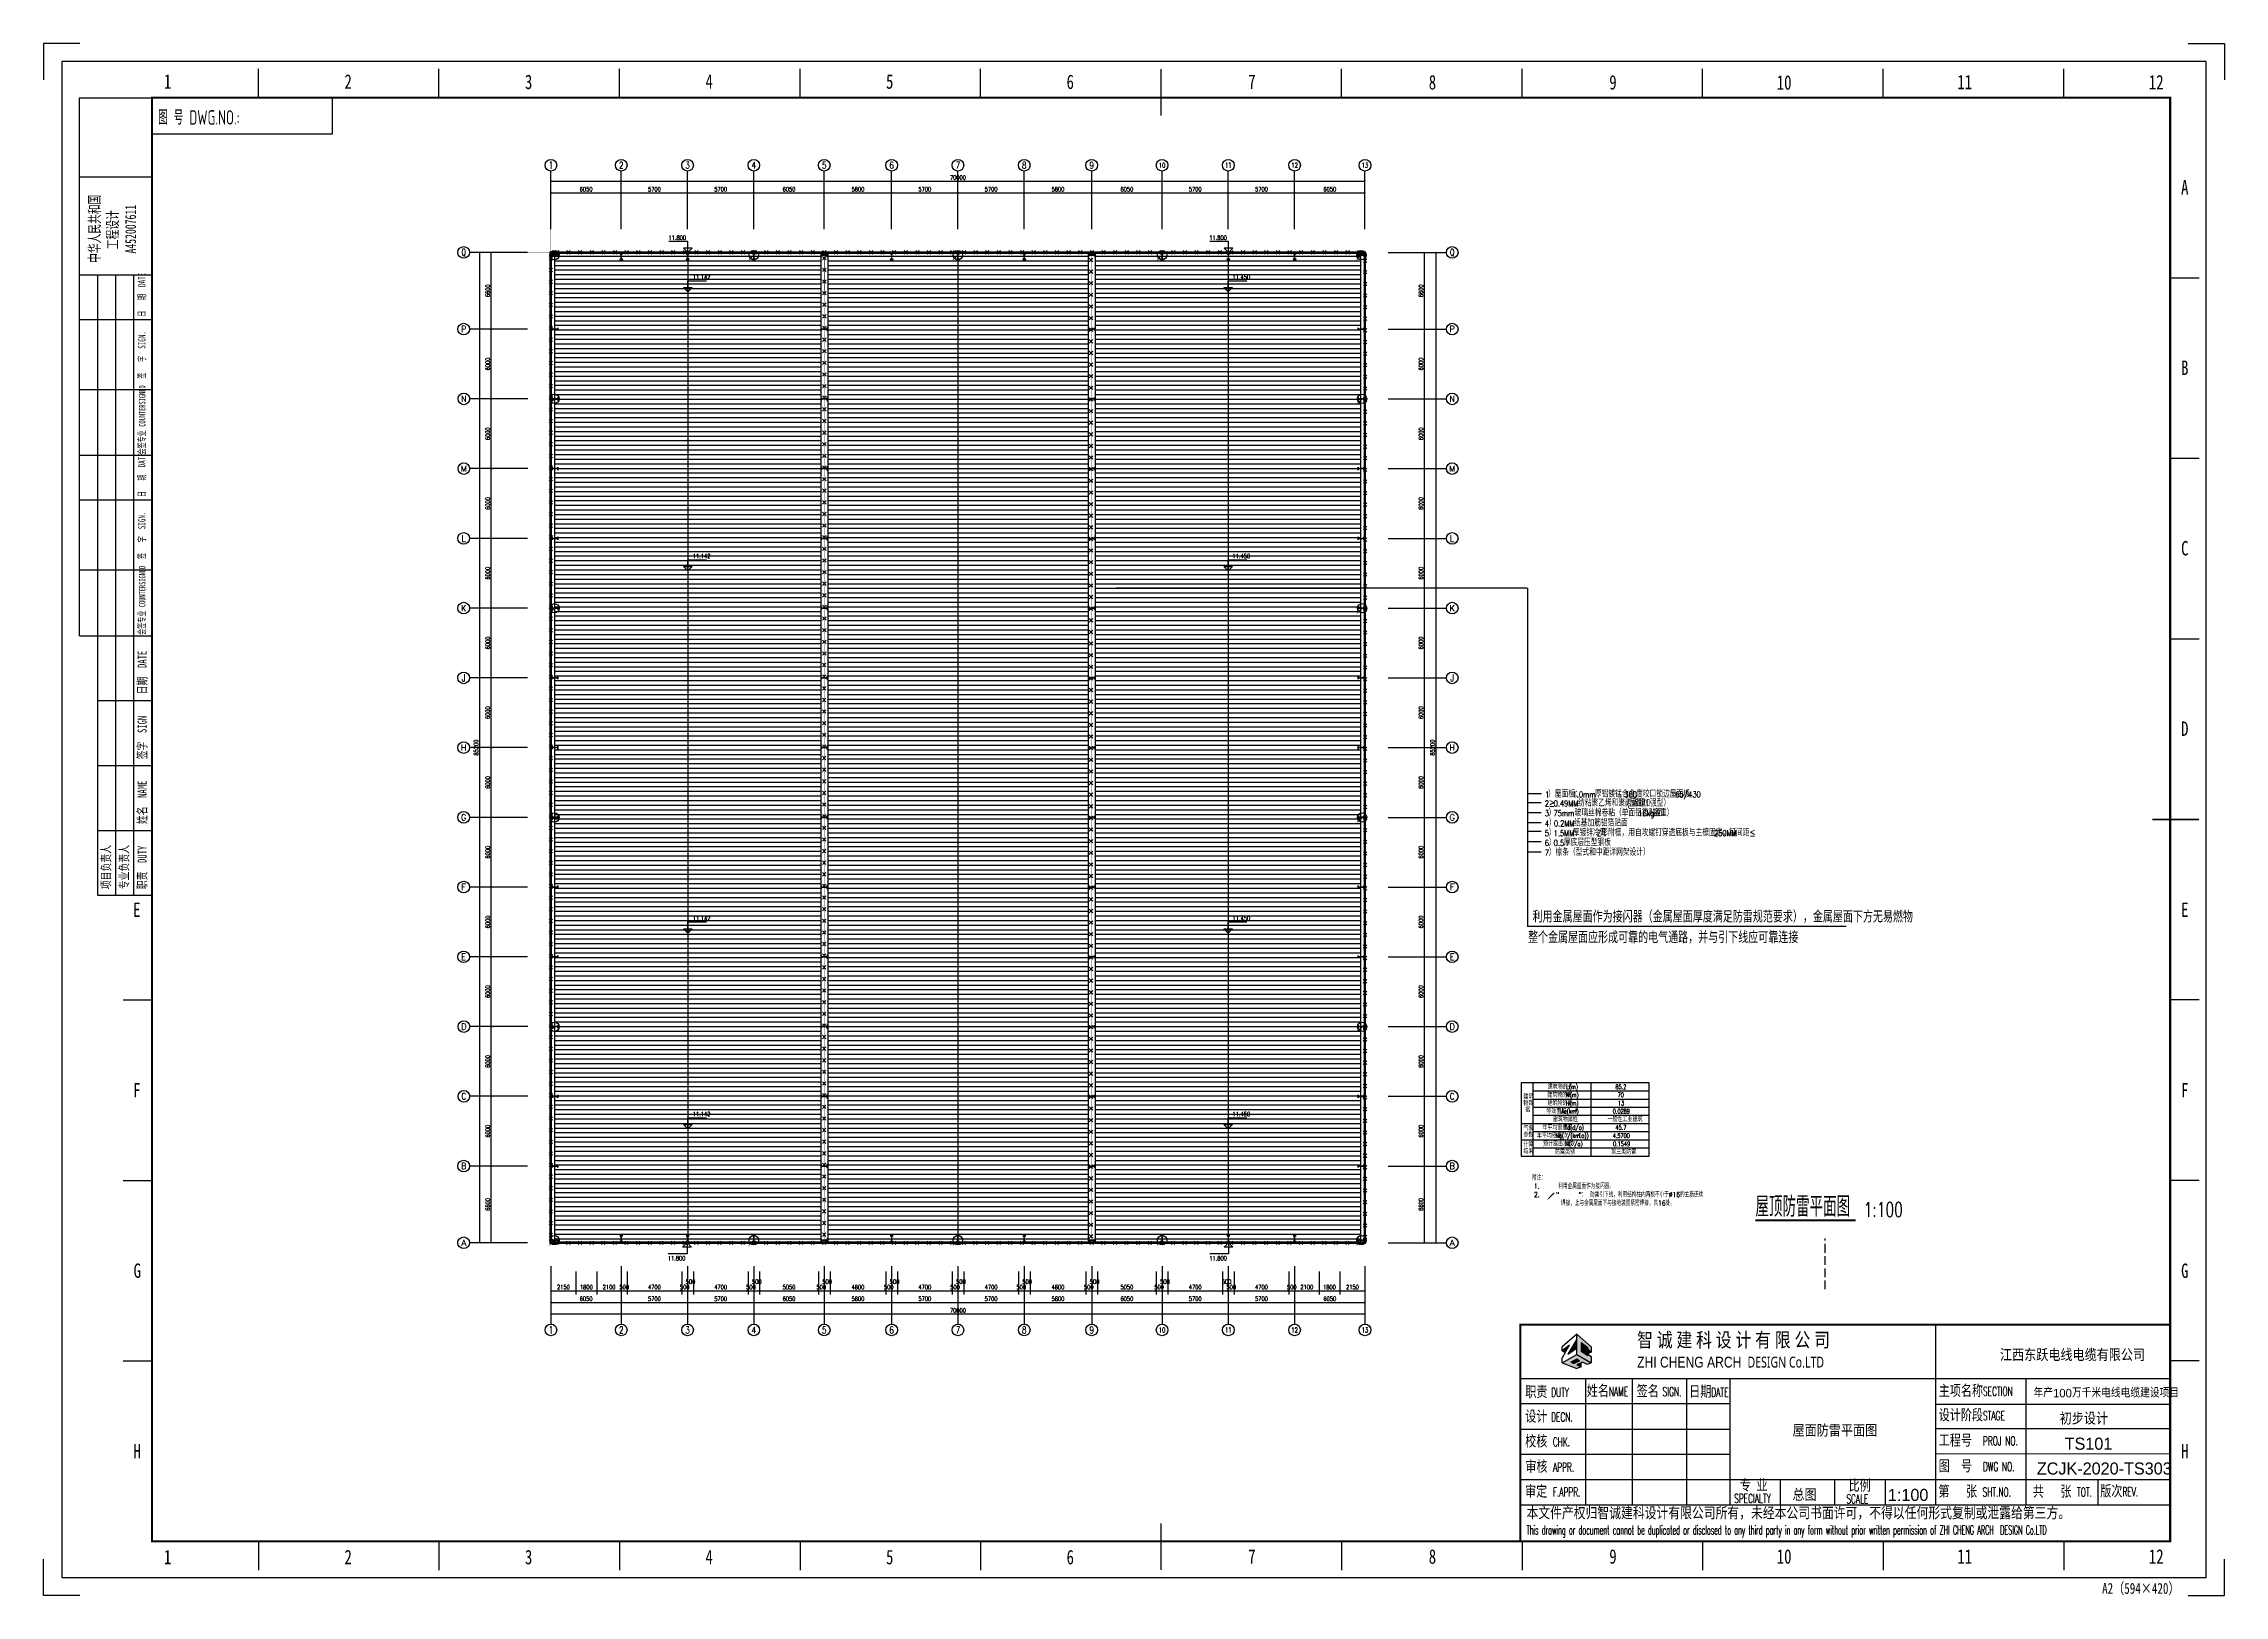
# Model space of a CAD drawing. Extents: x 7651907 to 8255021, y -2490714 to -1144618.
# Drawn here: x 7831306 to 8018826, y -1733714 to -1600215 of the extents above; entities that cross this region are included whole.
import ezdxf
from ezdxf.enums import TextEntityAlignment as Align

# ---------------------------------------------------------------- set-up
doc = ezdxf.new("R2010")
doc.units = 0
doc.header["$LTSCALE"] = 1000
doc.linetypes.add('DASH', pattern=[0.35, 0.25, -0.1])
doc.layers.get('0').update_dxf_attribs({"linetype": 'CONTINUOUS'})
doc.layers.get('Defpoints').update_dxf_attribs({"linetype": 'CONTINUOUS'})
for name, color, linetype in [('001-墙体', 30, 'CONTINUOUS'), ('ast-标注层', 3, 'CONTINUOUS'), ('AXIS', 3, 'CONTINUOUS'), ('AXIS_TEXT', 7, 'CONTINUOUS'), ('DIM-箱柜', 3, 'CONTINUOUS'), ('DIM_ELEV', 3, 'CONTINUOUS'), ('DIM_SYMB', 3, 'CONTINUOUS'), ('LWIRE', 4, 'CONTINUOUS'), ('M_Prof', 2, 'CONTINUOUS'), ('PUB_HATCH', 8, 'CONTINUOUS'), ('PUB_TEXT', 7, 'CONTINUOUS'), ('TEL_TAB', 7, 'CONTINUOUS'), ('wen强文字', 2, 'CONTINUOUS'), ('WIRE-照明', 1, 'CONTINUOUS'), ('WIRE-避雷', 4, 'CONTINUOUS'), ('图标', 4, 'CONTINUOUS'), ('图框', 4, 'CONTINUOUS'), ('电气文字', 7, 'CONTINUOUS')]:
    doc.layers.add(name, color=color, linetype=linetype)
doc.styles.add('0总图替换X', font='ZSM.shx', dxfattribs={"bigfont": 'HZTXT.shx'})
doc.styles.add('_TCH_AXIS', font='COMPLEX', dxfattribs={"bigfont": 'GBCBIG'})
doc.styles.add('_TCH_DIM', font='SIMPLEX', dxfattribs={"bigfont": 'GBCBIG'})
doc.styles.add('_TCH_DIM_T3', font='SIMPLEX', dxfattribs={"width": 0.705882, "bigfont": 'GBCBIG'})
doc.styles.add('_TCH_LABEL', font='COMPLEX', dxfattribs={"bigfont": 'GBCBIG'})
doc.styles.add('_TEL_DIM', font='SIMPLEX', dxfattribs={"width": 0.8, "height": 3.5, "bigfont": 'HZTXT'})
doc.styles.add('COMPLEX', font='COMPLEX')
doc.styles.get("Standard").update_dxf_attribs({"font": 'txt.shx', "width": 0.7, "bigfont": 'TSSDCHN.shx'})
doc.styles.add('图框字体', font='simhei.ttf')
doc.styles.add('电气', font='gbenor.shx', dxfattribs={"bigfont": 'gbcbig.shx'})
doc.dimstyles.new('_TCH_ARCH&&125', dxfattribs={"dimtxt": 371.875, "dimasz": 125, "dimexe": 312.5, "dimexo": 375, "dimgap": 125, "dimtad": 1, "dimdec": 0, "dimzin": 0, "dimdsep": 46, "dimtxsty": '_TCH_DIM_T3', "dimblk": 'ARCHTICK', "dimcen": 0.09, "dimclrt": 7, "dimazin": 2, "dimtfac": 1, "dimtdec": 0, "dimtix": 1, "dimtmove": 2, "dimatfit": 3, "dimfxl": 0, "dimtolj": 1, "dimtzin": 0, "dimarcsym": 0})
pattern_1 = [(180, (-7717205.5, 1391798.06), (-9e-14, -396.875), [])]
pattern_2 = [(180, (-7705155.5, 1391798.06), (-9e-14, -396.875), [])]
pattern_3 = [(45, (0, 53.85), (-106.06606, 106.06606), []), (45, (52.16, 0), (-106.06606, 106.06606), [59.21055, -33.8346])]

# ---------------------------------------------------------------- blocks, each defined once
blk = doc.blocks.new('_AXISO')
blk.add_circle((0, 0), 0.5)
at = {"layer": 'AXIS_TEXT', "style": 'COMPLEX', "width": 1.041667}
blk.add_attdef('A', text='', height=0.56, dxfattribs=at).set_placement((-0.25, -0.28), (0.25, -0.28), align=Align.FIT)
blk = doc.blocks.new('_ArchTick')
at = {"color": 0, "linetype": 'ByBlock', "const_width": 0.4}
blk.add_lwpolyline([(-0.5, -0.5), (0.5, 0.5)], dxfattribs=at)
blk = doc.blocks.new('*D279')
at = {"layer": 'AXIS', "color": 0, "lineweight": -2}
for p, q in [((8000, 95575), (8000, 99637)), ((78000, 95575), (78000, 99637)), ((8000, 99325), (78000, 99325))]:
    blk.add_line(p, q, dxfattribs=at)
at = {"layer": 'Defpoints', "color": 0}
for p in [(78000, 99325), (8000, 95200), (78000, 95200)]:
    blk.add_point(p, dxfattribs=at)
at = {"layer": 'AXIS', "color": 0, "lineweight": -2, "xscale": 125, "yscale": 125, "zscale": 125, "rotation": 180}
blk.add_blockref('_ArchTick', (8000, 99325), dxfattribs=at)
at = {"layer": 'AXIS', "color": 0, "lineweight": -2, "xscale": 125, "yscale": 125, "zscale": 125}
blk.add_blockref('_ArchTick', (78000, 99325), dxfattribs=at)
at = {"layer": 'AXIS', "color": 7, "insert": (43000, 99636), "char_height": 371.9, "attachment_point": 5, "style": '_TCH_DIM_T3'}
blk.add_mtext('\\A1;70000', dxfattribs=at)
blk = doc.blocks.new('*D280')
at = {"layer": 'AXIS', "color": 0, "lineweight": -2}
for p, q in [((8000, 95575), (8000, 98637)), ((8000, 98325), (14050, 98325)), ((14050, 95575), (14050, 98637))]:
    blk.add_line(p, q, dxfattribs=at)
at = {"layer": 'Defpoints', "color": 0}
for p in [(14050, 98325), (8000, 95200), (14050, 95200)]:
    blk.add_point(p, dxfattribs=at)
at = {"layer": 'AXIS', "color": 0, "lineweight": -2, "xscale": 125, "yscale": 125, "zscale": 125, "rotation": 180}
blk.add_blockref('_ArchTick', (8000, 98325), dxfattribs=at)
at = {"layer": 'AXIS', "color": 0, "lineweight": -2, "xscale": 125, "yscale": 125, "zscale": 125}
blk.add_blockref('_ArchTick', (14050, 98325), dxfattribs=at)
at = {"layer": 'AXIS', "color": 7, "insert": (11025, 98636), "char_height": 371.9, "attachment_point": 5, "style": '_TCH_DIM_T3'}
blk.add_mtext('\\A1;6050', dxfattribs=at)
blk = doc.blocks.new('*D281')
at = {"layer": 'AXIS', "color": 0, "lineweight": -2}
for p, q in [((14050, 95575), (14050, 98637)), ((14050, 98325), (19750, 98325)), ((19750, 95575), (19750, 98637))]:
    blk.add_line(p, q, dxfattribs=at)
at = {"layer": 'Defpoints', "color": 0}
for p in [(19750, 98325), (14050, 95200), (19750, 95200)]:
    blk.add_point(p, dxfattribs=at)
at = {"layer": 'AXIS', "color": 0, "lineweight": -2, "xscale": 125, "yscale": 125, "zscale": 125, "rotation": 180}
blk.add_blockref('_ArchTick', (14050, 98325), dxfattribs=at)
at = {"layer": 'AXIS', "color": 0, "lineweight": -2, "xscale": 125, "yscale": 125, "zscale": 125}
blk.add_blockref('_ArchTick', (19750, 98325), dxfattribs=at)
at = {"layer": 'AXIS', "color": 7, "insert": (16900, 98636), "char_height": 371.9, "attachment_point": 5, "style": '_TCH_DIM_T3'}
blk.add_mtext('\\A1;5700', dxfattribs=at)
blk = doc.blocks.new('*D282')
at = {"layer": 'AXIS', "color": 0, "lineweight": -2}
for p, q in [((19750, 95575), (19750, 98637)), ((19750, 98325), (25450, 98325)), ((25450, 95575), (25450, 98637))]:
    blk.add_line(p, q, dxfattribs=at)
at = {"layer": 'Defpoints', "color": 0}
for p in [(25450, 98325), (19750, 95200), (25450, 95200)]:
    blk.add_point(p, dxfattribs=at)
at = {"layer": 'AXIS', "color": 0, "lineweight": -2, "xscale": 125, "yscale": 125, "zscale": 125, "rotation": 180}
blk.add_blockref('_ArchTick', (19750, 98325), dxfattribs=at)
at = {"layer": 'AXIS', "color": 0, "lineweight": -2, "xscale": 125, "yscale": 125, "zscale": 125}
blk.add_blockref('_ArchTick', (25450, 98325), dxfattribs=at)
at = {"layer": 'AXIS', "color": 7, "insert": (22600, 98636), "char_height": 371.9, "attachment_point": 5, "style": '_TCH_DIM_T3'}
blk.add_mtext('\\A1;5700', dxfattribs=at)
blk = doc.blocks.new('*D283')
at = {"layer": 'AXIS', "color": 0, "lineweight": -2}
for p, q in [((25450, 95575), (25450, 98637)), ((25450, 98325), (31500, 98325)), ((31500, 95575), (31500, 98637))]:
    blk.add_line(p, q, dxfattribs=at)
at = {"layer": 'Defpoints', "color": 0}
for p in [(31500, 98325), (25450, 95200), (31500, 95200)]:
    blk.add_point(p, dxfattribs=at)
at = {"layer": 'AXIS', "color": 0, "lineweight": -2, "xscale": 125, "yscale": 125, "zscale": 125, "rotation": 180}
blk.add_blockref('_ArchTick', (25450, 98325), dxfattribs=at)
at = {"layer": 'AXIS', "color": 0, "lineweight": -2, "xscale": 125, "yscale": 125, "zscale": 125}
blk.add_blockref('_ArchTick', (31500, 98325), dxfattribs=at)
at = {"layer": 'AXIS', "color": 7, "insert": (28475, 98636), "char_height": 371.9, "attachment_point": 5, "style": '_TCH_DIM_T3'}
blk.add_mtext('\\A1;6050', dxfattribs=at)
blk = doc.blocks.new('*D284')
at = {"layer": 'AXIS', "color": 0, "lineweight": -2}
for p, q in [((31500, 95575), (31500, 98637)), ((31500, 98325), (37300, 98325)), ((37300, 95575), (37300, 98637))]:
    blk.add_line(p, q, dxfattribs=at)
at = {"layer": 'Defpoints', "color": 0}
for p in [(37300, 98325), (31500, 95200), (37300, 95200)]:
    blk.add_point(p, dxfattribs=at)
at = {"layer": 'AXIS', "color": 0, "lineweight": -2, "xscale": 125, "yscale": 125, "zscale": 125, "rotation": 180}
blk.add_blockref('_ArchTick', (31500, 98325), dxfattribs=at)
at = {"layer": 'AXIS', "color": 0, "lineweight": -2, "xscale": 125, "yscale": 125, "zscale": 125}
blk.add_blockref('_ArchTick', (37300, 98325), dxfattribs=at)
at = {"layer": 'AXIS', "color": 7, "insert": (34400, 98636), "char_height": 371.9, "attachment_point": 5, "style": '_TCH_DIM_T3'}
blk.add_mtext('\\A1;5800', dxfattribs=at)
blk = doc.blocks.new('*D285')
at = {"layer": 'AXIS', "color": 0, "lineweight": -2}
for p, q in [((37300, 95575), (37300, 98637)), ((37300, 98325), (43000, 98325)), ((43000, 95575), (43000, 98637))]:
    blk.add_line(p, q, dxfattribs=at)
at = {"layer": 'Defpoints', "color": 0}
for p in [(43000, 98325), (37300, 95200), (43000, 95200)]:
    blk.add_point(p, dxfattribs=at)
at = {"layer": 'AXIS', "color": 0, "lineweight": -2, "xscale": 125, "yscale": 125, "zscale": 125, "rotation": 180}
blk.add_blockref('_ArchTick', (37300, 98325), dxfattribs=at)
at = {"layer": 'AXIS', "color": 0, "lineweight": -2, "xscale": 125, "yscale": 125, "zscale": 125}
blk.add_blockref('_ArchTick', (43000, 98325), dxfattribs=at)
at = {"layer": 'AXIS', "color": 7, "insert": (40150, 98636), "char_height": 371.9, "attachment_point": 5, "style": '_TCH_DIM_T3'}
blk.add_mtext('\\A1;5700', dxfattribs=at)
blk = doc.blocks.new('*D286')
at = {"layer": 'AXIS', "color": 0, "lineweight": -2}
for p, q in [((43000, 95575), (43000, 98637)), ((43000, 98325), (48700, 98325)), ((48700, 95575), (48700, 98637))]:
    blk.add_line(p, q, dxfattribs=at)
at = {"layer": 'Defpoints', "color": 0}
for p in [(48700, 98325), (43000, 95200), (48700, 95200)]:
    blk.add_point(p, dxfattribs=at)
at = {"layer": 'AXIS', "color": 0, "lineweight": -2, "xscale": 125, "yscale": 125, "zscale": 125, "rotation": 180}
blk.add_blockref('_ArchTick', (43000, 98325), dxfattribs=at)
at = {"layer": 'AXIS', "color": 0, "lineweight": -2, "xscale": 125, "yscale": 125, "zscale": 125}
blk.add_blockref('_ArchTick', (48700, 98325), dxfattribs=at)
at = {"layer": 'AXIS', "color": 7, "insert": (45850, 98636), "char_height": 371.9, "attachment_point": 5, "style": '_TCH_DIM_T3'}
blk.add_mtext('\\A1;5700', dxfattribs=at)
blk = doc.blocks.new('*D287')
at = {"layer": 'AXIS', "color": 0, "lineweight": -2}
for p, q in [((48700, 95575), (48700, 98637)), ((48700, 98325), (54500, 98325)), ((54500, 95575), (54500, 98637))]:
    blk.add_line(p, q, dxfattribs=at)
at = {"layer": 'Defpoints', "color": 0}
for p in [(54500, 98325), (48700, 95200), (54500, 95200)]:
    blk.add_point(p, dxfattribs=at)
at = {"layer": 'AXIS', "color": 0, "lineweight": -2, "xscale": 125, "yscale": 125, "zscale": 125, "rotation": 180}
blk.add_blockref('_ArchTick', (48700, 98325), dxfattribs=at)
at = {"layer": 'AXIS', "color": 0, "lineweight": -2, "xscale": 125, "yscale": 125, "zscale": 125}
blk.add_blockref('_ArchTick', (54500, 98325), dxfattribs=at)
at = {"layer": 'AXIS', "color": 7, "insert": (51600, 98636), "char_height": 371.9, "attachment_point": 5, "style": '_TCH_DIM_T3'}
blk.add_mtext('\\A1;5800', dxfattribs=at)
blk = doc.blocks.new('*D288')
at = {"layer": 'AXIS', "color": 0, "lineweight": -2}
for p, q in [((54500, 95575), (54500, 98637)), ((54500, 98325), (60550, 98325)), ((60550, 95575), (60550, 98637))]:
    blk.add_line(p, q, dxfattribs=at)
at = {"layer": 'Defpoints', "color": 0}
for p in [(60550, 98325), (54500, 95200), (60550, 95200)]:
    blk.add_point(p, dxfattribs=at)
at = {"layer": 'AXIS', "color": 0, "lineweight": -2, "xscale": 125, "yscale": 125, "zscale": 125, "rotation": 180}
blk.add_blockref('_ArchTick', (54500, 98325), dxfattribs=at)
at = {"layer": 'AXIS', "color": 0, "lineweight": -2, "xscale": 125, "yscale": 125, "zscale": 125}
blk.add_blockref('_ArchTick', (60550, 98325), dxfattribs=at)
at = {"layer": 'AXIS', "color": 7, "insert": (57525, 98636), "char_height": 371.9, "attachment_point": 5, "style": '_TCH_DIM_T3'}
blk.add_mtext('\\A1;6050', dxfattribs=at)
blk = doc.blocks.new('*D289')
at = {"layer": 'AXIS', "color": 0, "lineweight": -2}
for p, q in [((60550, 95575), (60550, 98637)), ((60550, 98325), (66250, 98325)), ((66250, 95575), (66250, 98637))]:
    blk.add_line(p, q, dxfattribs=at)
at = {"layer": 'Defpoints', "color": 0}
for p in [(66250, 98325), (60550, 95200), (66250, 95200)]:
    blk.add_point(p, dxfattribs=at)
at = {"layer": 'AXIS', "color": 0, "lineweight": -2, "xscale": 125, "yscale": 125, "zscale": 125, "rotation": 180}
blk.add_blockref('_ArchTick', (60550, 98325), dxfattribs=at)
at = {"layer": 'AXIS', "color": 0, "lineweight": -2, "xscale": 125, "yscale": 125, "zscale": 125}
blk.add_blockref('_ArchTick', (66250, 98325), dxfattribs=at)
at = {"layer": 'AXIS', "color": 7, "insert": (63400, 98636), "char_height": 371.9, "attachment_point": 5, "style": '_TCH_DIM_T3'}
blk.add_mtext('\\A1;5700', dxfattribs=at)
blk = doc.blocks.new('*D290')
at = {"layer": 'AXIS', "color": 0, "lineweight": -2}
for p, q in [((66250, 95575), (66250, 98637)), ((66250, 98325), (71950, 98325)), ((71950, 95575), (71950, 98637))]:
    blk.add_line(p, q, dxfattribs=at)
at = {"layer": 'Defpoints', "color": 0}
for p in [(71950, 98325), (66250, 95200), (71950, 95200)]:
    blk.add_point(p, dxfattribs=at)
at = {"layer": 'AXIS', "color": 0, "lineweight": -2, "xscale": 125, "yscale": 125, "zscale": 125, "rotation": 180}
blk.add_blockref('_ArchTick', (66250, 98325), dxfattribs=at)
at = {"layer": 'AXIS', "color": 0, "lineweight": -2, "xscale": 125, "yscale": 125, "zscale": 125}
blk.add_blockref('_ArchTick', (71950, 98325), dxfattribs=at)
at = {"layer": 'AXIS', "color": 7, "insert": (69100, 98636), "char_height": 371.9, "attachment_point": 5, "style": '_TCH_DIM_T3'}
blk.add_mtext('\\A1;5700', dxfattribs=at)
blk = doc.blocks.new('*D291')
at = {"layer": 'AXIS', "color": 0, "lineweight": -2}
for p, q in [((71950, 95575), (71950, 98637)), ((71950, 98325), (78000, 98325)), ((78000, 95575), (78000, 98637))]:
    blk.add_line(p, q, dxfattribs=at)
at = {"layer": 'Defpoints', "color": 0}
for p in [(78000, 98325), (71950, 95200), (78000, 95200)]:
    blk.add_point(p, dxfattribs=at)
at = {"layer": 'AXIS', "color": 0, "lineweight": -2, "xscale": 125, "yscale": 125, "zscale": 125, "rotation": 180}
blk.add_blockref('_ArchTick', (71950, 98325), dxfattribs=at)
at = {"layer": 'AXIS', "color": 0, "lineweight": -2, "xscale": 125, "yscale": 125, "zscale": 125}
blk.add_blockref('_ArchTick', (78000, 98325), dxfattribs=at)
at = {"layer": 'AXIS', "color": 7, "insert": (74975, 98636), "char_height": 371.9, "attachment_point": 5, "style": '_TCH_DIM_T3'}
blk.add_mtext('\\A1;6050', dxfattribs=at)
blk = doc.blocks.new('*D292')
at = {"layer": 'AXIS', "color": 0, "lineweight": -2}
for p, q in [((8000, 5625), (8000, 1562)), ((78000, 5625), (78000, 1562)), ((8000, 1875), (78000, 1875))]:
    blk.add_line(p, q, dxfattribs=at)
at = {"layer": 'Defpoints', "color": 0}
for p in [(8000, 6000), (78000, 6000), (78000, 1875)]:
    blk.add_point(p, dxfattribs=at)
at = {"layer": 'AXIS', "color": 0, "lineweight": -2, "xscale": 125, "yscale": 125, "zscale": 125, "rotation": 180}
blk.add_blockref('_ArchTick', (8000, 1875), dxfattribs=at)
at = {"layer": 'AXIS', "color": 0, "lineweight": -2, "xscale": 125, "yscale": 125, "zscale": 125}
blk.add_blockref('_ArchTick', (78000, 1875), dxfattribs=at)
at = {"layer": 'AXIS', "color": 7, "insert": (43000, 2186), "char_height": 371.9, "attachment_point": 5, "style": '_TCH_DIM_T3'}
blk.add_mtext('\\A1;70000', dxfattribs=at)
blk = doc.blocks.new('*D293')
at = {"layer": 'AXIS', "color": 0, "lineweight": -2}
for p, q in [((8000, 5625), (8000, 2562)), ((14050, 5625), (14050, 2562)), ((8000, 2875), (14050, 2875))]:
    blk.add_line(p, q, dxfattribs=at)
at = {"layer": 'Defpoints', "color": 0}
for p in [(8000, 6000), (14050, 6000), (14050, 2875)]:
    blk.add_point(p, dxfattribs=at)
at = {"layer": 'AXIS', "color": 0, "lineweight": -2, "xscale": 125, "yscale": 125, "zscale": 125, "rotation": 180}
blk.add_blockref('_ArchTick', (8000, 2875), dxfattribs=at)
at = {"layer": 'AXIS', "color": 0, "lineweight": -2, "xscale": 125, "yscale": 125, "zscale": 125}
blk.add_blockref('_ArchTick', (14050, 2875), dxfattribs=at)
at = {"layer": 'AXIS', "color": 7, "insert": (11025, 3186), "char_height": 371.9, "attachment_point": 5, "style": '_TCH_DIM_T3'}
blk.add_mtext('\\A1;6050', dxfattribs=at)
blk = doc.blocks.new('*D294')
at = {"layer": 'AXIS', "color": 0, "lineweight": -2}
for p, q in [((14050, 5625), (14050, 2562)), ((19750, 5625), (19750, 2562)), ((14050, 2875), (19750, 2875))]:
    blk.add_line(p, q, dxfattribs=at)
at = {"layer": 'Defpoints', "color": 0}
for p in [(14050, 6000), (19750, 6000), (19750, 2875)]:
    blk.add_point(p, dxfattribs=at)
at = {"layer": 'AXIS', "color": 0, "lineweight": -2, "xscale": 125, "yscale": 125, "zscale": 125, "rotation": 180}
blk.add_blockref('_ArchTick', (14050, 2875), dxfattribs=at)
at = {"layer": 'AXIS', "color": 0, "lineweight": -2, "xscale": 125, "yscale": 125, "zscale": 125}
blk.add_blockref('_ArchTick', (19750, 2875), dxfattribs=at)
at = {"layer": 'AXIS', "color": 7, "insert": (16900, 3186), "char_height": 371.9, "attachment_point": 5, "style": '_TCH_DIM_T3'}
blk.add_mtext('\\A1;5700', dxfattribs=at)
blk = doc.blocks.new('*D295')
at = {"layer": 'AXIS', "color": 0, "lineweight": -2}
for p, q in [((19750, 5625), (19750, 2562)), ((25450, 5625), (25450, 2562)), ((19750, 2875), (25450, 2875))]:
    blk.add_line(p, q, dxfattribs=at)
at = {"layer": 'Defpoints', "color": 0}
for p in [(19750, 6000), (25450, 6000), (25450, 2875)]:
    blk.add_point(p, dxfattribs=at)
at = {"layer": 'AXIS', "color": 0, "lineweight": -2, "xscale": 125, "yscale": 125, "zscale": 125, "rotation": 180}
blk.add_blockref('_ArchTick', (19750, 2875), dxfattribs=at)
at = {"layer": 'AXIS', "color": 0, "lineweight": -2, "xscale": 125, "yscale": 125, "zscale": 125}
blk.add_blockref('_ArchTick', (25450, 2875), dxfattribs=at)
at = {"layer": 'AXIS', "color": 7, "insert": (22600, 3186), "char_height": 371.9, "attachment_point": 5, "style": '_TCH_DIM_T3'}
blk.add_mtext('\\A1;5700', dxfattribs=at)
blk = doc.blocks.new('*D296')
at = {"layer": 'AXIS', "color": 0, "lineweight": -2}
for p, q in [((25450, 5625), (25450, 2562)), ((31500, 5625), (31500, 2562)), ((25450, 2875), (31500, 2875))]:
    blk.add_line(p, q, dxfattribs=at)
at = {"layer": 'Defpoints', "color": 0}
for p in [(25450, 6000), (31500, 6000), (31500, 2875)]:
    blk.add_point(p, dxfattribs=at)
at = {"layer": 'AXIS', "color": 0, "lineweight": -2, "xscale": 125, "yscale": 125, "zscale": 125, "rotation": 180}
blk.add_blockref('_ArchTick', (25450, 2875), dxfattribs=at)
at = {"layer": 'AXIS', "color": 0, "lineweight": -2, "xscale": 125, "yscale": 125, "zscale": 125}
blk.add_blockref('_ArchTick', (31500, 2875), dxfattribs=at)
at = {"layer": 'AXIS', "color": 7, "insert": (28475, 3186), "char_height": 371.9, "attachment_point": 5, "style": '_TCH_DIM_T3'}
blk.add_mtext('\\A1;6050', dxfattribs=at)
blk = doc.blocks.new('*D297')
at = {"layer": 'AXIS', "color": 0, "lineweight": -2}
for p, q in [((31500, 5625), (31500, 2562)), ((37300, 5625), (37300, 2562)), ((31500, 2875), (37300, 2875))]:
    blk.add_line(p, q, dxfattribs=at)
at = {"layer": 'Defpoints', "color": 0}
for p in [(31500, 6000), (37300, 6000), (37300, 2875)]:
    blk.add_point(p, dxfattribs=at)
at = {"layer": 'AXIS', "color": 0, "lineweight": -2, "xscale": 125, "yscale": 125, "zscale": 125, "rotation": 180}
blk.add_blockref('_ArchTick', (31500, 2875), dxfattribs=at)
at = {"layer": 'AXIS', "color": 0, "lineweight": -2, "xscale": 125, "yscale": 125, "zscale": 125}
blk.add_blockref('_ArchTick', (37300, 2875), dxfattribs=at)
at = {"layer": 'AXIS', "color": 7, "insert": (34400, 3186), "char_height": 371.9, "attachment_point": 5, "style": '_TCH_DIM_T3'}
blk.add_mtext('\\A1;5800', dxfattribs=at)
blk = doc.blocks.new('*D298')
at = {"layer": 'AXIS', "color": 0, "lineweight": -2}
for p, q in [((37300, 5625), (37300, 2562)), ((43000, 5625), (43000, 2562)), ((37300, 2875), (43000, 2875))]:
    blk.add_line(p, q, dxfattribs=at)
at = {"layer": 'Defpoints', "color": 0}
for p in [(37300, 6000), (43000, 6000), (43000, 2875)]:
    blk.add_point(p, dxfattribs=at)
at = {"layer": 'AXIS', "color": 0, "lineweight": -2, "xscale": 125, "yscale": 125, "zscale": 125, "rotation": 180}
blk.add_blockref('_ArchTick', (37300, 2875), dxfattribs=at)
at = {"layer": 'AXIS', "color": 0, "lineweight": -2, "xscale": 125, "yscale": 125, "zscale": 125}
blk.add_blockref('_ArchTick', (43000, 2875), dxfattribs=at)
at = {"layer": 'AXIS', "color": 7, "insert": (40150, 3186), "char_height": 371.9, "attachment_point": 5, "style": '_TCH_DIM_T3'}
blk.add_mtext('\\A1;5700', dxfattribs=at)
blk = doc.blocks.new('*D299')
at = {"layer": 'AXIS', "color": 0, "lineweight": -2}
for p, q in [((43000, 5625), (43000, 2562)), ((48700, 5625), (48700, 2562)), ((43000, 2875), (48700, 2875))]:
    blk.add_line(p, q, dxfattribs=at)
at = {"layer": 'Defpoints', "color": 0}
for p in [(43000, 6000), (48700, 6000), (48700, 2875)]:
    blk.add_point(p, dxfattribs=at)
at = {"layer": 'AXIS', "color": 0, "lineweight": -2, "xscale": 125, "yscale": 125, "zscale": 125, "rotation": 180}
blk.add_blockref('_ArchTick', (43000, 2875), dxfattribs=at)
at = {"layer": 'AXIS', "color": 0, "lineweight": -2, "xscale": 125, "yscale": 125, "zscale": 125}
blk.add_blockref('_ArchTick', (48700, 2875), dxfattribs=at)
at = {"layer": 'AXIS', "color": 7, "insert": (45850, 3186), "char_height": 371.9, "attachment_point": 5, "style": '_TCH_DIM_T3'}
blk.add_mtext('\\A1;5700', dxfattribs=at)
blk = doc.blocks.new('*D300')
at = {"layer": 'AXIS', "color": 0, "lineweight": -2}
for p, q in [((48700, 5625), (48700, 2562)), ((54500, 5625), (54500, 2562)), ((48700, 2875), (54500, 2875))]:
    blk.add_line(p, q, dxfattribs=at)
at = {"layer": 'Defpoints', "color": 0}
for p in [(48700, 6000), (54500, 6000), (54500, 2875)]:
    blk.add_point(p, dxfattribs=at)
at = {"layer": 'AXIS', "color": 0, "lineweight": -2, "xscale": 125, "yscale": 125, "zscale": 125, "rotation": 180}
blk.add_blockref('_ArchTick', (48700, 2875), dxfattribs=at)
at = {"layer": 'AXIS', "color": 0, "lineweight": -2, "xscale": 125, "yscale": 125, "zscale": 125}
blk.add_blockref('_ArchTick', (54500, 2875), dxfattribs=at)
at = {"layer": 'AXIS', "color": 7, "insert": (51600, 3186), "char_height": 371.9, "attachment_point": 5, "style": '_TCH_DIM_T3'}
blk.add_mtext('\\A1;5800', dxfattribs=at)
blk = doc.blocks.new('*D301')
at = {"layer": 'AXIS', "color": 0, "lineweight": -2}
for p, q in [((54500, 5625), (54500, 2562)), ((60550, 5625), (60550, 2562)), ((54500, 2875), (60550, 2875))]:
    blk.add_line(p, q, dxfattribs=at)
at = {"layer": 'Defpoints', "color": 0}
for p in [(54500, 6000), (60550, 6000), (60550, 2875)]:
    blk.add_point(p, dxfattribs=at)
at = {"layer": 'AXIS', "color": 0, "lineweight": -2, "xscale": 125, "yscale": 125, "zscale": 125, "rotation": 180}
blk.add_blockref('_ArchTick', (54500, 2875), dxfattribs=at)
at = {"layer": 'AXIS', "color": 0, "lineweight": -2, "xscale": 125, "yscale": 125, "zscale": 125}
blk.add_blockref('_ArchTick', (60550, 2875), dxfattribs=at)
at = {"layer": 'AXIS', "color": 7, "insert": (57525, 3186), "char_height": 371.9, "attachment_point": 5, "style": '_TCH_DIM_T3'}
blk.add_mtext('\\A1;6050', dxfattribs=at)
blk = doc.blocks.new('*D302')
at = {"layer": 'AXIS', "color": 0, "lineweight": -2}
for p, q in [((60550, 5625), (60550, 2562)), ((66250, 5625), (66250, 2562)), ((60550, 2875), (66250, 2875))]:
    blk.add_line(p, q, dxfattribs=at)
at = {"layer": 'Defpoints', "color": 0}
for p in [(60550, 6000), (66250, 6000), (66250, 2875)]:
    blk.add_point(p, dxfattribs=at)
at = {"layer": 'AXIS', "color": 0, "lineweight": -2, "xscale": 125, "yscale": 125, "zscale": 125, "rotation": 180}
blk.add_blockref('_ArchTick', (60550, 2875), dxfattribs=at)
at = {"layer": 'AXIS', "color": 0, "lineweight": -2, "xscale": 125, "yscale": 125, "zscale": 125}
blk.add_blockref('_ArchTick', (66250, 2875), dxfattribs=at)
at = {"layer": 'AXIS', "color": 7, "insert": (63400, 3186), "char_height": 371.9, "attachment_point": 5, "style": '_TCH_DIM_T3'}
blk.add_mtext('\\A1;5700', dxfattribs=at)
blk = doc.blocks.new('*D303')
at = {"layer": 'AXIS', "color": 0, "lineweight": -2}
for p, q in [((66250, 5625), (66250, 2562)), ((71950, 5625), (71950, 2562)), ((66250, 2875), (71950, 2875))]:
    blk.add_line(p, q, dxfattribs=at)
at = {"layer": 'Defpoints', "color": 0}
for p in [(66250, 6000), (71950, 6000), (71950, 2875)]:
    blk.add_point(p, dxfattribs=at)
at = {"layer": 'AXIS', "color": 0, "lineweight": -2, "xscale": 125, "yscale": 125, "zscale": 125, "rotation": 180}
blk.add_blockref('_ArchTick', (66250, 2875), dxfattribs=at)
at = {"layer": 'AXIS', "color": 0, "lineweight": -2, "xscale": 125, "yscale": 125, "zscale": 125}
blk.add_blockref('_ArchTick', (71950, 2875), dxfattribs=at)
at = {"layer": 'AXIS', "color": 7, "insert": (69100, 3186), "char_height": 371.9, "attachment_point": 5, "style": '_TCH_DIM_T3'}
blk.add_mtext('\\A1;5700', dxfattribs=at)
blk = doc.blocks.new('*D304')
at = {"layer": 'AXIS', "color": 0, "lineweight": -2}
for p, q in [((71950, 5625), (71950, 2562)), ((78000, 5625), (78000, 2562)), ((71950, 2875), (78000, 2875))]:
    blk.add_line(p, q, dxfattribs=at)
at = {"layer": 'Defpoints', "color": 0}
for p in [(71950, 6000), (78000, 6000), (78000, 2875)]:
    blk.add_point(p, dxfattribs=at)
at = {"layer": 'AXIS', "color": 0, "lineweight": -2, "xscale": 125, "yscale": 125, "zscale": 125, "rotation": 180}
blk.add_blockref('_ArchTick', (71950, 2875), dxfattribs=at)
at = {"layer": 'AXIS', "color": 0, "lineweight": -2, "xscale": 125, "yscale": 125, "zscale": 125}
blk.add_blockref('_ArchTick', (78000, 2875), dxfattribs=at)
at = {"layer": 'AXIS', "color": 7, "insert": (74975, 3186), "char_height": 371.9, "attachment_point": 5, "style": '_TCH_DIM_T3'}
blk.add_mtext('\\A1;6050', dxfattribs=at)
blk = doc.blocks.new('*D305')
at = {"layer": 'AXIS', "color": 0, "lineweight": -2}
for p, q in [((80375, 93200), (84437, 93200)), ((84125, 8000), (84125, 93200)), ((80375, 8000), (84437, 8000))]:
    blk.add_line(p, q, dxfattribs=at)
at = {"layer": 'Defpoints', "color": 0}
for p in [(80000, 93200), (84125, 93200), (80000, 8000)]:
    blk.add_point(p, dxfattribs=at)
at = {"layer": 'AXIS', "color": 0, "lineweight": -2, "xscale": 125, "yscale": 125, "zscale": 125}
for p, rotation in [((84125, 93200), 90), ((84125, 8000), 270)]:
    blk.add_blockref('_ArchTick', p, dxfattribs=dict(at, rotation=rotation))
at = {"layer": 'AXIS', "color": 7, "insert": (83814, 50600), "char_height": 371.9, "attachment_point": 5, "rotation": 90, "style": '_TCH_DIM_T3'}
blk.add_mtext('\\A1;85200', dxfattribs=at)
blk = doc.blocks.new('*D306')
at = {"layer": 'AXIS', "color": 0, "lineweight": -2}
for p, q in [((80375, 14600), (83437, 14600)), ((83125, 8000), (83125, 14600)), ((80375, 8000), (83437, 8000))]:
    blk.add_line(p, q, dxfattribs=at)
at = {"layer": 'Defpoints', "color": 0}
for p in [(80000, 14600), (83125, 14600), (80000, 8000)]:
    blk.add_point(p, dxfattribs=at)
at = {"layer": 'AXIS', "color": 0, "lineweight": -2, "xscale": 125, "yscale": 125, "zscale": 125}
for p, rotation in [((83125, 14600), 90), ((83125, 8000), 270)]:
    blk.add_blockref('_ArchTick', p, dxfattribs=dict(at, rotation=rotation))
at = {"layer": 'AXIS', "color": 7, "insert": (82814, 11300), "char_height": 371.9, "attachment_point": 5, "rotation": 90, "style": '_TCH_DIM_T3'}
blk.add_mtext('\\A1;6600', dxfattribs=at)
blk = doc.blocks.new('*D307')
at = {"layer": 'AXIS', "color": 0, "lineweight": -2}
for p, q in [((80375, 20600), (83437, 20600)), ((83125, 14600), (83125, 20600)), ((80375, 14600), (83437, 14600))]:
    blk.add_line(p, q, dxfattribs=at)
at = {"layer": 'Defpoints', "color": 0}
for p in [(80000, 20600), (83125, 20600), (80000, 14600)]:
    blk.add_point(p, dxfattribs=at)
at = {"layer": 'AXIS', "color": 0, "lineweight": -2, "xscale": 125, "yscale": 125, "zscale": 125}
for p, rotation in [((83125, 20600), 90), ((83125, 14600), 270)]:
    blk.add_blockref('_ArchTick', p, dxfattribs=dict(at, rotation=rotation))
at = {"layer": 'AXIS', "color": 7, "insert": (82814, 17600), "char_height": 371.9, "attachment_point": 5, "rotation": 90, "style": '_TCH_DIM_T3'}
blk.add_mtext('\\A1;6000', dxfattribs=at)
blk = doc.blocks.new('*D308')
at = {"layer": 'AXIS', "color": 0, "lineweight": -2}
for p, q in [((80375, 26600), (83437, 26600)), ((83125, 20600), (83125, 26600)), ((80375, 20600), (83437, 20600))]:
    blk.add_line(p, q, dxfattribs=at)
at = {"layer": 'Defpoints', "color": 0}
for p in [(80000, 26600), (83125, 26600), (80000, 20600)]:
    blk.add_point(p, dxfattribs=at)
at = {"layer": 'AXIS', "color": 0, "lineweight": -2, "xscale": 125, "yscale": 125, "zscale": 125}
for p, rotation in [((83125, 26600), 90), ((83125, 20600), 270)]:
    blk.add_blockref('_ArchTick', p, dxfattribs=dict(at, rotation=rotation))
at = {"layer": 'AXIS', "color": 7, "insert": (82814, 23600), "char_height": 371.9, "attachment_point": 5, "rotation": 90, "style": '_TCH_DIM_T3'}
blk.add_mtext('\\A1;6000', dxfattribs=at)
blk = doc.blocks.new('*D309')
at = {"layer": 'AXIS', "color": 0, "lineweight": -2}
for p, q in [((80375, 32600), (83437, 32600)), ((83125, 26600), (83125, 32600)), ((80375, 26600), (83437, 26600))]:
    blk.add_line(p, q, dxfattribs=at)
at = {"layer": 'Defpoints', "color": 0}
for p in [(80000, 32600), (83125, 32600), (80000, 26600)]:
    blk.add_point(p, dxfattribs=at)
at = {"layer": 'AXIS', "color": 0, "lineweight": -2, "xscale": 125, "yscale": 125, "zscale": 125}
for p, rotation in [((83125, 32600), 90), ((83125, 26600), 270)]:
    blk.add_blockref('_ArchTick', p, dxfattribs=dict(at, rotation=rotation))
at = {"layer": 'AXIS', "color": 7, "insert": (82814, 29600), "char_height": 371.9, "attachment_point": 5, "rotation": 90, "style": '_TCH_DIM_T3'}
blk.add_mtext('\\A1;6000', dxfattribs=at)
blk = doc.blocks.new('*D310')
at = {"layer": 'AXIS', "color": 0, "lineweight": -2}
for p, q in [((80375, 38600), (83437, 38600)), ((83125, 32600), (83125, 38600)), ((80375, 32600), (83437, 32600))]:
    blk.add_line(p, q, dxfattribs=at)
at = {"layer": 'Defpoints', "color": 0}
for p in [(80000, 38600), (83125, 38600), (80000, 32600)]:
    blk.add_point(p, dxfattribs=at)
at = {"layer": 'AXIS', "color": 0, "lineweight": -2, "xscale": 125, "yscale": 125, "zscale": 125}
for p, rotation in [((83125, 38600), 90), ((83125, 32600), 270)]:
    blk.add_blockref('_ArchTick', p, dxfattribs=dict(at, rotation=rotation))
at = {"layer": 'AXIS', "color": 7, "insert": (82814, 35600), "char_height": 371.9, "attachment_point": 5, "rotation": 90, "style": '_TCH_DIM_T3'}
blk.add_mtext('\\A1;6000', dxfattribs=at)
blk = doc.blocks.new('*D311')
at = {"layer": 'AXIS', "color": 0, "lineweight": -2}
for p, q in [((80375, 44600), (83437, 44600)), ((83125, 38600), (83125, 44600)), ((80375, 38600), (83437, 38600))]:
    blk.add_line(p, q, dxfattribs=at)
at = {"layer": 'Defpoints', "color": 0}
for p in [(80000, 44600), (83125, 44600), (80000, 38600)]:
    blk.add_point(p, dxfattribs=at)
at = {"layer": 'AXIS', "color": 0, "lineweight": -2, "xscale": 125, "yscale": 125, "zscale": 125}
for p, rotation in [((83125, 44600), 90), ((83125, 38600), 270)]:
    blk.add_blockref('_ArchTick', p, dxfattribs=dict(at, rotation=rotation))
at = {"layer": 'AXIS', "color": 7, "insert": (82814, 41600), "char_height": 371.9, "attachment_point": 5, "rotation": 90, "style": '_TCH_DIM_T3'}
blk.add_mtext('\\A1;6000', dxfattribs=at)
blk = doc.blocks.new('*D312')
at = {"layer": 'AXIS', "color": 0, "lineweight": -2}
for p, q in [((80375, 50600), (83437, 50600)), ((83125, 44600), (83125, 50600)), ((80375, 44600), (83437, 44600))]:
    blk.add_line(p, q, dxfattribs=at)
at = {"layer": 'Defpoints', "color": 0}
for p in [(80000, 50600), (83125, 50600), (80000, 44600)]:
    blk.add_point(p, dxfattribs=at)
at = {"layer": 'AXIS', "color": 0, "lineweight": -2, "xscale": 125, "yscale": 125, "zscale": 125}
for p, rotation in [((83125, 50600), 90), ((83125, 44600), 270)]:
    blk.add_blockref('_ArchTick', p, dxfattribs=dict(at, rotation=rotation))
at = {"layer": 'AXIS', "color": 7, "insert": (82814, 47600), "char_height": 371.9, "attachment_point": 5, "rotation": 90, "style": '_TCH_DIM_T3'}
blk.add_mtext('\\A1;6000', dxfattribs=at)
blk = doc.blocks.new('*D313')
at = {"layer": 'AXIS', "color": 0, "lineweight": -2}
for p, q in [((80375, 56600), (83437, 56600)), ((83125, 50600), (83125, 56600)), ((80375, 50600), (83437, 50600))]:
    blk.add_line(p, q, dxfattribs=at)
at = {"layer": 'Defpoints', "color": 0}
for p in [(80000, 56600), (83125, 56600), (80000, 50600)]:
    blk.add_point(p, dxfattribs=at)
at = {"layer": 'AXIS', "color": 0, "lineweight": -2, "xscale": 125, "yscale": 125, "zscale": 125}
for p, rotation in [((83125, 56600), 90), ((83125, 50600), 270)]:
    blk.add_blockref('_ArchTick', p, dxfattribs=dict(at, rotation=rotation))
at = {"layer": 'AXIS', "color": 7, "insert": (82814, 53600), "char_height": 371.9, "attachment_point": 5, "rotation": 90, "style": '_TCH_DIM_T3'}
blk.add_mtext('\\A1;6000', dxfattribs=at)
blk = doc.blocks.new('*D314')
at = {"layer": 'AXIS', "color": 0, "lineweight": -2}
for p, q in [((80375, 62600), (83437, 62600)), ((83125, 56600), (83125, 62600)), ((80375, 56600), (83437, 56600))]:
    blk.add_line(p, q, dxfattribs=at)
at = {"layer": 'Defpoints', "color": 0}
for p in [(80000, 62600), (83125, 62600), (80000, 56600)]:
    blk.add_point(p, dxfattribs=at)
at = {"layer": 'AXIS', "color": 0, "lineweight": -2, "xscale": 125, "yscale": 125, "zscale": 125}
for p, rotation in [((83125, 62600), 90), ((83125, 56600), 270)]:
    blk.add_blockref('_ArchTick', p, dxfattribs=dict(at, rotation=rotation))
at = {"layer": 'AXIS', "color": 7, "insert": (82814, 59600), "char_height": 371.9, "attachment_point": 5, "rotation": 90, "style": '_TCH_DIM_T3'}
blk.add_mtext('\\A1;6000', dxfattribs=at)
blk = doc.blocks.new('*D315')
at = {"layer": 'AXIS', "color": 0, "lineweight": -2}
for p, q in [((80375, 68600), (83437, 68600)), ((83125, 62600), (83125, 68600)), ((80375, 62600), (83437, 62600))]:
    blk.add_line(p, q, dxfattribs=at)
at = {"layer": 'Defpoints', "color": 0}
for p in [(80000, 68600), (83125, 68600), (80000, 62600)]:
    blk.add_point(p, dxfattribs=at)
at = {"layer": 'AXIS', "color": 0, "lineweight": -2, "xscale": 125, "yscale": 125, "zscale": 125}
for p, rotation in [((83125, 68600), 90), ((83125, 62600), 270)]:
    blk.add_blockref('_ArchTick', p, dxfattribs=dict(at, rotation=rotation))
at = {"layer": 'AXIS', "color": 7, "insert": (82814, 65600), "char_height": 371.9, "attachment_point": 5, "rotation": 90, "style": '_TCH_DIM_T3'}
blk.add_mtext('\\A1;6000', dxfattribs=at)
blk = doc.blocks.new('*D316')
at = {"layer": 'AXIS', "color": 0, "lineweight": -2}
for p, q in [((80375, 74600), (83437, 74600)), ((83125, 68600), (83125, 74600)), ((80375, 68600), (83437, 68600))]:
    blk.add_line(p, q, dxfattribs=at)
at = {"layer": 'Defpoints', "color": 0}
for p in [(80000, 74600), (83125, 74600), (80000, 68600)]:
    blk.add_point(p, dxfattribs=at)
at = {"layer": 'AXIS', "color": 0, "lineweight": -2, "xscale": 125, "yscale": 125, "zscale": 125}
for p, rotation in [((83125, 74600), 90), ((83125, 68600), 270)]:
    blk.add_blockref('_ArchTick', p, dxfattribs=dict(at, rotation=rotation))
at = {"layer": 'AXIS', "color": 7, "insert": (82814, 71600), "char_height": 371.9, "attachment_point": 5, "rotation": 90, "style": '_TCH_DIM_T3'}
blk.add_mtext('\\A1;6000', dxfattribs=at)
blk = doc.blocks.new('*D317')
at = {"layer": 'AXIS', "color": 0, "lineweight": -2}
for p, q in [((80375, 80600), (83437, 80600)), ((83125, 74600), (83125, 80600)), ((80375, 74600), (83437, 74600))]:
    blk.add_line(p, q, dxfattribs=at)
at = {"layer": 'Defpoints', "color": 0}
for p in [(80000, 80600), (83125, 80600), (80000, 74600)]:
    blk.add_point(p, dxfattribs=at)
at = {"layer": 'AXIS', "color": 0, "lineweight": -2, "xscale": 125, "yscale": 125, "zscale": 125}
for p, rotation in [((83125, 80600), 90), ((83125, 74600), 270)]:
    blk.add_blockref('_ArchTick', p, dxfattribs=dict(at, rotation=rotation))
at = {"layer": 'AXIS', "color": 7, "insert": (82814, 77600), "char_height": 371.9, "attachment_point": 5, "rotation": 90, "style": '_TCH_DIM_T3'}
blk.add_mtext('\\A1;6000', dxfattribs=at)
blk = doc.blocks.new('*D318')
at = {"layer": 'AXIS', "color": 0, "lineweight": -2}
for p, q in [((80375, 86600), (83437, 86600)), ((83125, 80600), (83125, 86600)), ((80375, 80600), (83437, 80600))]:
    blk.add_line(p, q, dxfattribs=at)
at = {"layer": 'Defpoints', "color": 0}
for p in [(80000, 86600), (83125, 86600), (80000, 80600)]:
    blk.add_point(p, dxfattribs=at)
at = {"layer": 'AXIS', "color": 0, "lineweight": -2, "xscale": 125, "yscale": 125, "zscale": 125}
for p, rotation in [((83125, 86600), 90), ((83125, 80600), 270)]:
    blk.add_blockref('_ArchTick', p, dxfattribs=dict(at, rotation=rotation))
at = {"layer": 'AXIS', "color": 7, "insert": (82814, 83600), "char_height": 371.9, "attachment_point": 5, "rotation": 90, "style": '_TCH_DIM_T3'}
blk.add_mtext('\\A1;6000', dxfattribs=at)
blk = doc.blocks.new('*D319')
at = {"layer": 'AXIS', "color": 0, "lineweight": -2}
for p, q in [((80375, 93200), (83437, 93200)), ((83125, 86600), (83125, 93200)), ((80375, 86600), (83437, 86600))]:
    blk.add_line(p, q, dxfattribs=at)
at = {"layer": 'Defpoints', "color": 0}
for p in [(80000, 93200), (83125, 93200), (80000, 86600)]:
    blk.add_point(p, dxfattribs=at)
at = {"layer": 'AXIS', "color": 0, "lineweight": -2, "xscale": 125, "yscale": 125, "zscale": 125}
for p, rotation in [((83125, 93200), 90), ((83125, 86600), 270)]:
    blk.add_blockref('_ArchTick', p, dxfattribs=dict(at, rotation=rotation))
at = {"layer": 'AXIS', "color": 7, "insert": (82814, 89900), "char_height": 371.9, "attachment_point": 5, "rotation": 90, "style": '_TCH_DIM_T3'}
blk.add_mtext('\\A1;6600', dxfattribs=at)
blk = doc.blocks.new('*D320')
at = {"layer": 'AXIS', "color": 0, "lineweight": -2}
for p, q in [((5625, 93200), (1562, 93200)), ((1875, 8000), (1875, 93200)), ((5625, 8000), (1562, 8000))]:
    blk.add_line(p, q, dxfattribs=at)
at = {"layer": 'Defpoints', "color": 0}
for p in [(1875, 93200), (6000, 93200), (6000, 8000)]:
    blk.add_point(p, dxfattribs=at)
at = {"layer": 'AXIS', "color": 0, "lineweight": -2, "xscale": 125, "yscale": 125, "zscale": 125}
for p, rotation in [((1875, 93200), 90), ((1875, 8000), 270)]:
    blk.add_blockref('_ArchTick', p, dxfattribs=dict(at, rotation=rotation))
at = {"layer": 'AXIS', "color": 7, "insert": (1564, 50600), "char_height": 371.9, "attachment_point": 5, "rotation": 90, "style": '_TCH_DIM_T3'}
blk.add_mtext('\\A1;85200', dxfattribs=at)
blk = doc.blocks.new('*D321')
at = {"layer": 'AXIS', "color": 0, "lineweight": -2}
for p, q in [((5625, 14600), (2562, 14600)), ((2875, 8000), (2875, 14600)), ((5625, 8000), (2562, 8000))]:
    blk.add_line(p, q, dxfattribs=at)
at = {"layer": 'Defpoints', "color": 0}
for p in [(2875, 14600), (6000, 14600), (6000, 8000)]:
    blk.add_point(p, dxfattribs=at)
at = {"layer": 'AXIS', "color": 0, "lineweight": -2, "xscale": 125, "yscale": 125, "zscale": 125}
for p, rotation in [((2875, 14600), 90), ((2875, 8000), 270)]:
    blk.add_blockref('_ArchTick', p, dxfattribs=dict(at, rotation=rotation))
at = {"layer": 'AXIS', "color": 7, "insert": (2564, 11300), "char_height": 371.9, "attachment_point": 5, "rotation": 90, "style": '_TCH_DIM_T3'}
blk.add_mtext('\\A1;6600', dxfattribs=at)
blk = doc.blocks.new('*D322')
at = {"layer": 'AXIS', "color": 0, "lineweight": -2}
for p, q in [((5625, 20600), (2562, 20600)), ((2875, 14600), (2875, 20600)), ((5625, 14600), (2562, 14600))]:
    blk.add_line(p, q, dxfattribs=at)
at = {"layer": 'Defpoints', "color": 0}
for p in [(2875, 20600), (6000, 20600), (6000, 14600)]:
    blk.add_point(p, dxfattribs=at)
at = {"layer": 'AXIS', "color": 0, "lineweight": -2, "xscale": 125, "yscale": 125, "zscale": 125}
for p, rotation in [((2875, 20600), 90), ((2875, 14600), 270)]:
    blk.add_blockref('_ArchTick', p, dxfattribs=dict(at, rotation=rotation))
at = {"layer": 'AXIS', "color": 7, "insert": (2564, 17600), "char_height": 371.9, "attachment_point": 5, "rotation": 90, "style": '_TCH_DIM_T3'}
blk.add_mtext('\\A1;6000', dxfattribs=at)
blk = doc.blocks.new('*D323')
at = {"layer": 'AXIS', "color": 0, "lineweight": -2}
for p, q in [((5625, 26600), (2562, 26600)), ((2875, 20600), (2875, 26600)), ((5625, 20600), (2562, 20600))]:
    blk.add_line(p, q, dxfattribs=at)
at = {"layer": 'Defpoints', "color": 0}
for p in [(2875, 26600), (6000, 26600), (6000, 20600)]:
    blk.add_point(p, dxfattribs=at)
at = {"layer": 'AXIS', "color": 0, "lineweight": -2, "xscale": 125, "yscale": 125, "zscale": 125}
for p, rotation in [((2875, 26600), 90), ((2875, 20600), 270)]:
    blk.add_blockref('_ArchTick', p, dxfattribs=dict(at, rotation=rotation))
at = {"layer": 'AXIS', "color": 7, "insert": (2564, 23600), "char_height": 371.9, "attachment_point": 5, "rotation": 90, "style": '_TCH_DIM_T3'}
blk.add_mtext('\\A1;6000', dxfattribs=at)
blk = doc.blocks.new('*D324')
at = {"layer": 'AXIS', "color": 0, "lineweight": -2}
for p, q in [((5625, 32600), (2562, 32600)), ((2875, 26600), (2875, 32600)), ((5625, 26600), (2562, 26600))]:
    blk.add_line(p, q, dxfattribs=at)
at = {"layer": 'Defpoints', "color": 0}
for p in [(2875, 32600), (6000, 32600), (6000, 26600)]:
    blk.add_point(p, dxfattribs=at)
at = {"layer": 'AXIS', "color": 0, "lineweight": -2, "xscale": 125, "yscale": 125, "zscale": 125}
for p, rotation in [((2875, 32600), 90), ((2875, 26600), 270)]:
    blk.add_blockref('_ArchTick', p, dxfattribs=dict(at, rotation=rotation))
at = {"layer": 'AXIS', "color": 7, "insert": (2564, 29600), "char_height": 371.9, "attachment_point": 5, "rotation": 90, "style": '_TCH_DIM_T3'}
blk.add_mtext('\\A1;6000', dxfattribs=at)
blk = doc.blocks.new('*D325')
at = {"layer": 'AXIS', "color": 0, "lineweight": -2}
for p, q in [((5625, 38600), (2562, 38600)), ((2875, 32600), (2875, 38600)), ((5625, 32600), (2562, 32600))]:
    blk.add_line(p, q, dxfattribs=at)
at = {"layer": 'Defpoints', "color": 0}
for p in [(2875, 38600), (6000, 38600), (6000, 32600)]:
    blk.add_point(p, dxfattribs=at)
at = {"layer": 'AXIS', "color": 0, "lineweight": -2, "xscale": 125, "yscale": 125, "zscale": 125}
for p, rotation in [((2875, 38600), 90), ((2875, 32600), 270)]:
    blk.add_blockref('_ArchTick', p, dxfattribs=dict(at, rotation=rotation))
at = {"layer": 'AXIS', "color": 7, "insert": (2564, 35600), "char_height": 371.9, "attachment_point": 5, "rotation": 90, "style": '_TCH_DIM_T3'}
blk.add_mtext('\\A1;6000', dxfattribs=at)
blk = doc.blocks.new('*D326')
at = {"layer": 'AXIS', "color": 0, "lineweight": -2}
for p, q in [((5625, 44600), (2562, 44600)), ((2875, 38600), (2875, 44600)), ((5625, 38600), (2562, 38600))]:
    blk.add_line(p, q, dxfattribs=at)
at = {"layer": 'Defpoints', "color": 0}
for p in [(2875, 44600), (6000, 44600), (6000, 38600)]:
    blk.add_point(p, dxfattribs=at)
at = {"layer": 'AXIS', "color": 0, "lineweight": -2, "xscale": 125, "yscale": 125, "zscale": 125}
for p, rotation in [((2875, 44600), 90), ((2875, 38600), 270)]:
    blk.add_blockref('_ArchTick', p, dxfattribs=dict(at, rotation=rotation))
at = {"layer": 'AXIS', "color": 7, "insert": (2564, 41600), "char_height": 371.9, "attachment_point": 5, "rotation": 90, "style": '_TCH_DIM_T3'}
blk.add_mtext('\\A1;6000', dxfattribs=at)
blk = doc.blocks.new('*D327')
at = {"layer": 'AXIS', "color": 0, "lineweight": -2}
for p, q in [((5625, 50600), (2562, 50600)), ((2875, 44600), (2875, 50600)), ((5625, 44600), (2562, 44600))]:
    blk.add_line(p, q, dxfattribs=at)
at = {"layer": 'Defpoints', "color": 0}
for p in [(2875, 50600), (6000, 50600), (6000, 44600)]:
    blk.add_point(p, dxfattribs=at)
at = {"layer": 'AXIS', "color": 0, "lineweight": -2, "xscale": 125, "yscale": 125, "zscale": 125}
for p, rotation in [((2875, 50600), 90), ((2875, 44600), 270)]:
    blk.add_blockref('_ArchTick', p, dxfattribs=dict(at, rotation=rotation))
at = {"layer": 'AXIS', "color": 7, "insert": (2564, 47600), "char_height": 371.9, "attachment_point": 5, "rotation": 90, "style": '_TCH_DIM_T3'}
blk.add_mtext('\\A1;6000', dxfattribs=at)
blk = doc.blocks.new('*D328')
at = {"layer": 'AXIS', "color": 0, "lineweight": -2}
for p, q in [((5625, 56600), (2562, 56600)), ((2875, 50600), (2875, 56600)), ((5625, 50600), (2562, 50600))]:
    blk.add_line(p, q, dxfattribs=at)
at = {"layer": 'Defpoints', "color": 0}
for p in [(2875, 56600), (6000, 56600), (6000, 50600)]:
    blk.add_point(p, dxfattribs=at)
at = {"layer": 'AXIS', "color": 0, "lineweight": -2, "xscale": 125, "yscale": 125, "zscale": 125}
for p, rotation in [((2875, 56600), 90), ((2875, 50600), 270)]:
    blk.add_blockref('_ArchTick', p, dxfattribs=dict(at, rotation=rotation))
at = {"layer": 'AXIS', "color": 7, "insert": (2564, 53600), "char_height": 371.9, "attachment_point": 5, "rotation": 90, "style": '_TCH_DIM_T3'}
blk.add_mtext('\\A1;6000', dxfattribs=at)
blk = doc.blocks.new('*D329')
at = {"layer": 'AXIS', "color": 0, "lineweight": -2}
for p, q in [((5625, 62600), (2562, 62600)), ((2875, 56600), (2875, 62600)), ((5625, 56600), (2562, 56600))]:
    blk.add_line(p, q, dxfattribs=at)
at = {"layer": 'Defpoints', "color": 0}
for p in [(2875, 62600), (6000, 62600), (6000, 56600)]:
    blk.add_point(p, dxfattribs=at)
at = {"layer": 'AXIS', "color": 0, "lineweight": -2, "xscale": 125, "yscale": 125, "zscale": 125}
for p, rotation in [((2875, 62600), 90), ((2875, 56600), 270)]:
    blk.add_blockref('_ArchTick', p, dxfattribs=dict(at, rotation=rotation))
at = {"layer": 'AXIS', "color": 7, "insert": (2564, 59600), "char_height": 371.9, "attachment_point": 5, "rotation": 90, "style": '_TCH_DIM_T3'}
blk.add_mtext('\\A1;6000', dxfattribs=at)
blk = doc.blocks.new('*D330')
at = {"layer": 'AXIS', "color": 0, "lineweight": -2}
for p, q in [((5625, 68600), (2562, 68600)), ((2875, 62600), (2875, 68600)), ((5625, 62600), (2562, 62600))]:
    blk.add_line(p, q, dxfattribs=at)
at = {"layer": 'Defpoints', "color": 0}
for p in [(2875, 68600), (6000, 68600), (6000, 62600)]:
    blk.add_point(p, dxfattribs=at)
at = {"layer": 'AXIS', "color": 0, "lineweight": -2, "xscale": 125, "yscale": 125, "zscale": 125}
for p, rotation in [((2875, 68600), 90), ((2875, 62600), 270)]:
    blk.add_blockref('_ArchTick', p, dxfattribs=dict(at, rotation=rotation))
at = {"layer": 'AXIS', "color": 7, "insert": (2564, 65600), "char_height": 371.9, "attachment_point": 5, "rotation": 90, "style": '_TCH_DIM_T3'}
blk.add_mtext('\\A1;6000', dxfattribs=at)
blk = doc.blocks.new('*D331')
at = {"layer": 'AXIS', "color": 0, "lineweight": -2}
for p, q in [((5625, 74600), (2562, 74600)), ((2875, 68600), (2875, 74600)), ((5625, 68600), (2562, 68600))]:
    blk.add_line(p, q, dxfattribs=at)
at = {"layer": 'Defpoints', "color": 0}
for p in [(2875, 74600), (6000, 74600), (6000, 68600)]:
    blk.add_point(p, dxfattribs=at)
at = {"layer": 'AXIS', "color": 0, "lineweight": -2, "xscale": 125, "yscale": 125, "zscale": 125}
for p, rotation in [((2875, 74600), 90), ((2875, 68600), 270)]:
    blk.add_blockref('_ArchTick', p, dxfattribs=dict(at, rotation=rotation))
at = {"layer": 'AXIS', "color": 7, "insert": (2564, 71600), "char_height": 371.9, "attachment_point": 5, "rotation": 90, "style": '_TCH_DIM_T3'}
blk.add_mtext('\\A1;6000', dxfattribs=at)
blk = doc.blocks.new('*D332')
at = {"layer": 'AXIS', "color": 0, "lineweight": -2}
for p, q in [((5625, 80600), (2562, 80600)), ((2875, 74600), (2875, 80600)), ((5625, 74600), (2562, 74600))]:
    blk.add_line(p, q, dxfattribs=at)
at = {"layer": 'Defpoints', "color": 0}
for p in [(2875, 80600), (6000, 80600), (6000, 74600)]:
    blk.add_point(p, dxfattribs=at)
at = {"layer": 'AXIS', "color": 0, "lineweight": -2, "xscale": 125, "yscale": 125, "zscale": 125}
for p, rotation in [((2875, 80600), 90), ((2875, 74600), 270)]:
    blk.add_blockref('_ArchTick', p, dxfattribs=dict(at, rotation=rotation))
at = {"layer": 'AXIS', "color": 7, "insert": (2564, 77600), "char_height": 371.9, "attachment_point": 5, "rotation": 90, "style": '_TCH_DIM_T3'}
blk.add_mtext('\\A1;6000', dxfattribs=at)
blk = doc.blocks.new('*D333')
at = {"layer": 'AXIS', "color": 0, "lineweight": -2}
for p, q in [((5625, 86600), (2562, 86600)), ((2875, 80600), (2875, 86600)), ((5625, 80600), (2562, 80600))]:
    blk.add_line(p, q, dxfattribs=at)
at = {"layer": 'Defpoints', "color": 0}
for p in [(2875, 86600), (6000, 86600), (6000, 80600)]:
    blk.add_point(p, dxfattribs=at)
at = {"layer": 'AXIS', "color": 0, "lineweight": -2, "xscale": 125, "yscale": 125, "zscale": 125}
for p, rotation in [((2875, 86600), 90), ((2875, 80600), 270)]:
    blk.add_blockref('_ArchTick', p, dxfattribs=dict(at, rotation=rotation))
at = {"layer": 'AXIS', "color": 7, "insert": (2564, 83600), "char_height": 371.9, "attachment_point": 5, "rotation": 90, "style": '_TCH_DIM_T3'}
blk.add_mtext('\\A1;6000', dxfattribs=at)
blk = doc.blocks.new('*D334')
at = {"layer": 'AXIS', "color": 0, "lineweight": -2}
for p, q in [((5625, 93200), (2562, 93200)), ((2875, 86600), (2875, 93200)), ((5625, 86600), (2562, 86600))]:
    blk.add_line(p, q, dxfattribs=at)
at = {"layer": 'Defpoints', "color": 0}
for p in [(2875, 93200), (6000, 93200), (6000, 86600)]:
    blk.add_point(p, dxfattribs=at)
at = {"layer": 'AXIS', "color": 0, "lineweight": -2, "xscale": 125, "yscale": 125, "zscale": 125}
for p, rotation in [((2875, 93200), 90), ((2875, 86600), 270)]:
    blk.add_blockref('_ArchTick', p, dxfattribs=dict(at, rotation=rotation))
at = {"layer": 'AXIS', "color": 7, "insert": (2564, 89900), "char_height": 371.9, "attachment_point": 5, "rotation": 90, "style": '_TCH_DIM_T3'}
blk.add_mtext('\\A1;6600', dxfattribs=at)
blk = doc.blocks.new('*D335')
at = {"layer": 'AXIS', "color": 0, "lineweight": -2}
for p, q in [((8000, 5539), (8000, 3562)), ((8000, 3875), (10150, 3875)), ((10150, 5539), (10150, 3562))]:
    blk.add_line(p, q, dxfattribs=at)
at = {"layer": 'Defpoints', "color": 0}
for p in [(8000, 5914), (10150, 5914), (10150, 3875)]:
    blk.add_point(p, dxfattribs=at)
at = {"layer": 'AXIS', "color": 0, "lineweight": -2, "xscale": 125, "yscale": 125, "zscale": 125, "rotation": 180}
blk.add_blockref('_ArchTick', (8000, 3875), dxfattribs=at)
at = {"layer": 'AXIS', "color": 0, "lineweight": -2, "xscale": 125, "yscale": 125, "zscale": 125}
blk.add_blockref('_ArchTick', (10150, 3875), dxfattribs=at)
at = {"layer": 'AXIS', "color": 7, "insert": (9075, 4186), "char_height": 371.9, "attachment_point": 5, "style": '_TCH_DIM_T3'}
blk.add_mtext('\\A1;2150', dxfattribs=at)
blk = doc.blocks.new('*D336')
at = {"layer": 'AXIS', "color": 0, "lineweight": -2}
for p, q in [((10150, 5539), (10150, 3562)), ((10150, 3875), (11950, 3875)), ((11950, 5539), (11950, 3562))]:
    blk.add_line(p, q, dxfattribs=at)
at = {"layer": 'Defpoints', "color": 0}
for p in [(10150, 5914), (11950, 5914), (11950, 3875)]:
    blk.add_point(p, dxfattribs=at)
at = {"layer": 'AXIS', "color": 0, "lineweight": -2, "xscale": 125, "yscale": 125, "zscale": 125, "rotation": 180}
blk.add_blockref('_ArchTick', (10150, 3875), dxfattribs=at)
at = {"layer": 'AXIS', "color": 0, "lineweight": -2, "xscale": 125, "yscale": 125, "zscale": 125}
blk.add_blockref('_ArchTick', (11950, 3875), dxfattribs=at)
at = {"layer": 'AXIS', "color": 7, "insert": (11050, 4186), "char_height": 371.9, "attachment_point": 5, "style": '_TCH_DIM_T3'}
blk.add_mtext('\\A1;1800', dxfattribs=at)
blk = doc.blocks.new('*D337')
at = {"layer": 'AXIS', "color": 0, "lineweight": -2}
for p, q in [((11950, 5539), (11950, 3562)), ((11950, 3875), (14050, 3875)), ((14050, 5539), (14050, 3562))]:
    blk.add_line(p, q, dxfattribs=at)
at = {"layer": 'Defpoints', "color": 0}
for p in [(11950, 5914), (14050, 5914), (14050, 3875)]:
    blk.add_point(p, dxfattribs=at)
at = {"layer": 'AXIS', "color": 0, "lineweight": -2, "xscale": 125, "yscale": 125, "zscale": 125, "rotation": 180}
blk.add_blockref('_ArchTick', (11950, 3875), dxfattribs=at)
at = {"layer": 'AXIS', "color": 0, "lineweight": -2, "xscale": 125, "yscale": 125, "zscale": 125}
blk.add_blockref('_ArchTick', (14050, 3875), dxfattribs=at)
at = {"layer": 'AXIS', "color": 7, "insert": (13000, 4186), "char_height": 371.9, "attachment_point": 5, "style": '_TCH_DIM_T3'}
blk.add_mtext('\\A1;2100', dxfattribs=at)
blk = doc.blocks.new('*D338')
at = {"layer": 'AXIS', "color": 0, "lineweight": -2}
for p, q in [((14050, 3875), (13925, 3875)), ((14050, 5539), (14050, 3562)), ((14050, 3875), (14550, 3875)), ((14550, 5539), (14550, 3562)), ((14550, 3875), (14675, 3875))]:
    blk.add_line(p, q, dxfattribs=at)
at = {"layer": 'Defpoints', "color": 0}
for p in [(14050, 5914), (14550, 5914), (14550, 3875)]:
    blk.add_point(p, dxfattribs=at)
at = {"layer": 'AXIS', "color": 0, "lineweight": -2, "xscale": 125, "yscale": 125, "zscale": 125}
blk.add_blockref('_ArchTick', (14050, 3875), dxfattribs=at)
at = {"layer": 'AXIS', "color": 0, "lineweight": -2, "xscale": 125, "yscale": 125, "zscale": 125, "rotation": 180}
blk.add_blockref('_ArchTick', (14550, 3875), dxfattribs=at)
at = {"layer": 'AXIS', "color": 7, "insert": (14300, 4186), "char_height": 371.9, "attachment_point": 5, "style": '_TCH_DIM_T3'}
blk.add_mtext('\\A1;500', dxfattribs=at)
blk = doc.blocks.new('*D339')
at = {"layer": 'AXIS', "color": 0, "lineweight": -2}
for p, q in [((14550, 5539), (14550, 3562)), ((14550, 3875), (19250, 3875)), ((19250, 5539), (19250, 3562))]:
    blk.add_line(p, q, dxfattribs=at)
at = {"layer": 'Defpoints', "color": 0}
for p in [(14550, 5914), (19250, 5914), (19250, 3875)]:
    blk.add_point(p, dxfattribs=at)
at = {"layer": 'AXIS', "color": 0, "lineweight": -2, "xscale": 125, "yscale": 125, "zscale": 125, "rotation": 180}
blk.add_blockref('_ArchTick', (14550, 3875), dxfattribs=at)
at = {"layer": 'AXIS', "color": 0, "lineweight": -2, "xscale": 125, "yscale": 125, "zscale": 125}
blk.add_blockref('_ArchTick', (19250, 3875), dxfattribs=at)
at = {"layer": 'AXIS', "color": 7, "insert": (16900, 4186), "char_height": 371.9, "attachment_point": 5, "style": '_TCH_DIM_T3'}
blk.add_mtext('\\A1;4700', dxfattribs=at)
blk = doc.blocks.new('*D340')
at = {"layer": 'AXIS', "color": 0, "lineweight": -2}
for p, q in [((19250, 3875), (19125, 3875)), ((19250, 5539), (19250, 3562)), ((19250, 3875), (19750, 3875)), ((19750, 5539), (19750, 3562)), ((19750, 3875), (19875, 3875))]:
    blk.add_line(p, q, dxfattribs=at)
at = {"layer": 'Defpoints', "color": 0}
for p in [(19250, 5914), (19750, 5914), (19750, 3875)]:
    blk.add_point(p, dxfattribs=at)
at = {"layer": 'AXIS', "color": 0, "lineweight": -2, "xscale": 125, "yscale": 125, "zscale": 125}
blk.add_blockref('_ArchTick', (19250, 3875), dxfattribs=at)
at = {"layer": 'AXIS', "color": 0, "lineweight": -2, "xscale": 125, "yscale": 125, "zscale": 125, "rotation": 180}
blk.add_blockref('_ArchTick', (19750, 3875), dxfattribs=at)
at = {"layer": 'AXIS', "color": 7, "insert": (19500, 4186), "char_height": 371.9, "attachment_point": 5, "style": '_TCH_DIM_T3'}
blk.add_mtext('\\A1;500', dxfattribs=at)
blk = doc.blocks.new('*D341')
at = {"layer": 'AXIS', "color": 0, "lineweight": -2}
for p, q in [((19750, 5539), (19750, 3562)), ((19750, 3875), (20250, 3875)), ((20250, 5539), (20250, 3562))]:
    blk.add_line(p, q, dxfattribs=at)
at = {"layer": 'Defpoints', "color": 0}
for p in [(19750, 5914), (20250, 5914), (20250, 3875)]:
    blk.add_point(p, dxfattribs=at)
at = {"layer": 'AXIS', "color": 0, "lineweight": -2, "xscale": 125, "yscale": 125, "zscale": 125, "rotation": 180}
blk.add_blockref('_ArchTick', (19750, 3875), dxfattribs=at)
at = {"layer": 'AXIS', "color": 0, "lineweight": -2, "xscale": 125, "yscale": 125, "zscale": 125}
blk.add_blockref('_ArchTick', (20250, 3875), dxfattribs=at)
at = {"layer": 'AXIS', "color": 7, "insert": (20000, 4656), "char_height": 371.9, "attachment_point": 5, "style": '_TCH_DIM_T3'}
blk.add_mtext('\\A1;500', dxfattribs=at)
blk = doc.blocks.new('*D342')
at = {"layer": 'AXIS', "color": 0, "lineweight": -2}
for p, q in [((20250, 5539), (20250, 3562)), ((20250, 3875), (24950, 3875)), ((24950, 5539), (24950, 3562))]:
    blk.add_line(p, q, dxfattribs=at)
at = {"layer": 'Defpoints', "color": 0}
for p in [(20250, 5914), (24950, 5914), (24950, 3875)]:
    blk.add_point(p, dxfattribs=at)
at = {"layer": 'AXIS', "color": 0, "lineweight": -2, "xscale": 125, "yscale": 125, "zscale": 125, "rotation": 180}
blk.add_blockref('_ArchTick', (20250, 3875), dxfattribs=at)
at = {"layer": 'AXIS', "color": 0, "lineweight": -2, "xscale": 125, "yscale": 125, "zscale": 125}
blk.add_blockref('_ArchTick', (24950, 3875), dxfattribs=at)
at = {"layer": 'AXIS', "color": 7, "insert": (22600, 4186), "char_height": 371.9, "attachment_point": 5, "style": '_TCH_DIM_T3'}
blk.add_mtext('\\A1;4700', dxfattribs=at)
blk = doc.blocks.new('*D343')
at = {"layer": 'AXIS', "color": 0, "lineweight": -2}
for p, q in [((24950, 3875), (24825, 3875)), ((24950, 5539), (24950, 3562)), ((24950, 3875), (25450, 3875)), ((25450, 5539), (25450, 3562)), ((25450, 3875), (25575, 3875))]:
    blk.add_line(p, q, dxfattribs=at)
at = {"layer": 'Defpoints', "color": 0}
for p in [(24950, 5914), (25450, 5914), (25450, 3875)]:
    blk.add_point(p, dxfattribs=at)
at = {"layer": 'AXIS', "color": 0, "lineweight": -2, "xscale": 125, "yscale": 125, "zscale": 125}
blk.add_blockref('_ArchTick', (24950, 3875), dxfattribs=at)
at = {"layer": 'AXIS', "color": 0, "lineweight": -2, "xscale": 125, "yscale": 125, "zscale": 125, "rotation": 180}
blk.add_blockref('_ArchTick', (25450, 3875), dxfattribs=at)
at = {"layer": 'AXIS', "color": 7, "insert": (25200, 4186), "char_height": 371.9, "attachment_point": 5, "style": '_TCH_DIM_T3'}
blk.add_mtext('\\A1;500', dxfattribs=at)
blk = doc.blocks.new('*D344')
at = {"layer": 'AXIS', "color": 0, "lineweight": -2}
for p, q in [((25450, 5539), (25450, 3562)), ((25450, 3875), (25950, 3875)), ((25950, 5539), (25950, 3562))]:
    blk.add_line(p, q, dxfattribs=at)
at = {"layer": 'Defpoints', "color": 0}
for p in [(25450, 5914), (25950, 5914), (25950, 3875)]:
    blk.add_point(p, dxfattribs=at)
at = {"layer": 'AXIS', "color": 0, "lineweight": -2, "xscale": 125, "yscale": 125, "zscale": 125, "rotation": 180}
blk.add_blockref('_ArchTick', (25450, 3875), dxfattribs=at)
at = {"layer": 'AXIS', "color": 0, "lineweight": -2, "xscale": 125, "yscale": 125, "zscale": 125}
blk.add_blockref('_ArchTick', (25950, 3875), dxfattribs=at)
at = {"layer": 'AXIS', "color": 7, "insert": (25700, 4656), "char_height": 371.9, "attachment_point": 5, "style": '_TCH_DIM_T3'}
blk.add_mtext('\\A1;500', dxfattribs=at)
blk = doc.blocks.new('*D345')
at = {"layer": 'AXIS', "color": 0, "lineweight": -2}
for p, q in [((25950, 5539), (25950, 3562)), ((25950, 3875), (31000, 3875)), ((31000, 5539), (31000, 3562))]:
    blk.add_line(p, q, dxfattribs=at)
at = {"layer": 'Defpoints', "color": 0}
for p in [(25950, 5914), (31000, 5914), (31000, 3875)]:
    blk.add_point(p, dxfattribs=at)
at = {"layer": 'AXIS', "color": 0, "lineweight": -2, "xscale": 125, "yscale": 125, "zscale": 125, "rotation": 180}
blk.add_blockref('_ArchTick', (25950, 3875), dxfattribs=at)
at = {"layer": 'AXIS', "color": 0, "lineweight": -2, "xscale": 125, "yscale": 125, "zscale": 125}
blk.add_blockref('_ArchTick', (31000, 3875), dxfattribs=at)
at = {"layer": 'AXIS', "color": 7, "insert": (28475, 4186), "char_height": 371.9, "attachment_point": 5, "style": '_TCH_DIM_T3'}
blk.add_mtext('\\A1;5050', dxfattribs=at)
blk = doc.blocks.new('*D346')
at = {"layer": 'AXIS', "color": 0, "lineweight": -2}
for p, q in [((31000, 3875), (30875, 3875)), ((31000, 5539), (31000, 3562)), ((31000, 3875), (31500, 3875)), ((31500, 5539), (31500, 3562)), ((31500, 3875), (31625, 3875))]:
    blk.add_line(p, q, dxfattribs=at)
at = {"layer": 'Defpoints', "color": 0}
for p in [(31000, 5914), (31500, 5914), (31500, 3875)]:
    blk.add_point(p, dxfattribs=at)
at = {"layer": 'AXIS', "color": 0, "lineweight": -2, "xscale": 125, "yscale": 125, "zscale": 125}
blk.add_blockref('_ArchTick', (31000, 3875), dxfattribs=at)
at = {"layer": 'AXIS', "color": 0, "lineweight": -2, "xscale": 125, "yscale": 125, "zscale": 125, "rotation": 180}
blk.add_blockref('_ArchTick', (31500, 3875), dxfattribs=at)
at = {"layer": 'AXIS', "color": 7, "insert": (31250, 4186), "char_height": 371.9, "attachment_point": 5, "style": '_TCH_DIM_T3'}
blk.add_mtext('\\A1;500', dxfattribs=at)
blk = doc.blocks.new('*D347')
at = {"layer": 'AXIS', "color": 0, "lineweight": -2}
for p, q in [((31500, 5539), (31500, 3562)), ((31500, 3875), (32000, 3875)), ((32000, 5539), (32000, 3562))]:
    blk.add_line(p, q, dxfattribs=at)
at = {"layer": 'Defpoints', "color": 0}
for p in [(31500, 5914), (32000, 5914), (32000, 3875)]:
    blk.add_point(p, dxfattribs=at)
at = {"layer": 'AXIS', "color": 0, "lineweight": -2, "xscale": 125, "yscale": 125, "zscale": 125, "rotation": 180}
blk.add_blockref('_ArchTick', (31500, 3875), dxfattribs=at)
at = {"layer": 'AXIS', "color": 0, "lineweight": -2, "xscale": 125, "yscale": 125, "zscale": 125}
blk.add_blockref('_ArchTick', (32000, 3875), dxfattribs=at)
at = {"layer": 'AXIS', "color": 7, "insert": (31750, 4656), "char_height": 371.9, "attachment_point": 5, "style": '_TCH_DIM_T3'}
blk.add_mtext('\\A1;500', dxfattribs=at)
blk = doc.blocks.new('*D348')
at = {"layer": 'AXIS', "color": 0, "lineweight": -2}
for p, q in [((32000, 5539), (32000, 3562)), ((32000, 3875), (36800, 3875)), ((36800, 5539), (36800, 3562))]:
    blk.add_line(p, q, dxfattribs=at)
at = {"layer": 'Defpoints', "color": 0}
for p in [(32000, 5914), (36800, 5914), (36800, 3875)]:
    blk.add_point(p, dxfattribs=at)
at = {"layer": 'AXIS', "color": 0, "lineweight": -2, "xscale": 125, "yscale": 125, "zscale": 125, "rotation": 180}
blk.add_blockref('_ArchTick', (32000, 3875), dxfattribs=at)
at = {"layer": 'AXIS', "color": 0, "lineweight": -2, "xscale": 125, "yscale": 125, "zscale": 125}
blk.add_blockref('_ArchTick', (36800, 3875), dxfattribs=at)
at = {"layer": 'AXIS', "color": 7, "insert": (34400, 4186), "char_height": 371.9, "attachment_point": 5, "style": '_TCH_DIM_T3'}
blk.add_mtext('\\A1;4800', dxfattribs=at)
blk = doc.blocks.new('*D349')
at = {"layer": 'AXIS', "color": 0, "lineweight": -2}
for p, q in [((36800, 3875), (36675, 3875)), ((36800, 5539), (36800, 3562)), ((36800, 3875), (37300, 3875)), ((37300, 5539), (37300, 3562)), ((37300, 3875), (37425, 3875))]:
    blk.add_line(p, q, dxfattribs=at)
at = {"layer": 'Defpoints', "color": 0}
for p in [(36800, 5914), (37300, 5914), (37300, 3875)]:
    blk.add_point(p, dxfattribs=at)
at = {"layer": 'AXIS', "color": 0, "lineweight": -2, "xscale": 125, "yscale": 125, "zscale": 125}
blk.add_blockref('_ArchTick', (36800, 3875), dxfattribs=at)
at = {"layer": 'AXIS', "color": 0, "lineweight": -2, "xscale": 125, "yscale": 125, "zscale": 125, "rotation": 180}
blk.add_blockref('_ArchTick', (37300, 3875), dxfattribs=at)
at = {"layer": 'AXIS', "color": 7, "insert": (37050, 4186), "char_height": 371.9, "attachment_point": 5, "style": '_TCH_DIM_T3'}
blk.add_mtext('\\A1;500', dxfattribs=at)
blk = doc.blocks.new('*D350')
at = {"layer": 'AXIS', "color": 0, "lineweight": -2}
for p, q in [((37300, 5539), (37300, 3562)), ((37300, 3875), (37800, 3875)), ((37800, 5539), (37800, 3562))]:
    blk.add_line(p, q, dxfattribs=at)
at = {"layer": 'Defpoints', "color": 0}
for p in [(37300, 5914), (37800, 5914), (37800, 3875)]:
    blk.add_point(p, dxfattribs=at)
at = {"layer": 'AXIS', "color": 0, "lineweight": -2, "xscale": 125, "yscale": 125, "zscale": 125, "rotation": 180}
blk.add_blockref('_ArchTick', (37300, 3875), dxfattribs=at)
at = {"layer": 'AXIS', "color": 0, "lineweight": -2, "xscale": 125, "yscale": 125, "zscale": 125}
blk.add_blockref('_ArchTick', (37800, 3875), dxfattribs=at)
at = {"layer": 'AXIS', "color": 7, "insert": (37550, 4656), "char_height": 371.9, "attachment_point": 5, "style": '_TCH_DIM_T3'}
blk.add_mtext('\\A1;500', dxfattribs=at)
blk = doc.blocks.new('*D351')
at = {"layer": 'AXIS', "color": 0, "lineweight": -2}
for p, q in [((37800, 5539), (37800, 3562)), ((37800, 3875), (42500, 3875)), ((42500, 5539), (42500, 3562))]:
    blk.add_line(p, q, dxfattribs=at)
at = {"layer": 'Defpoints', "color": 0}
for p in [(37800, 5914), (42500, 5914), (42500, 3875)]:
    blk.add_point(p, dxfattribs=at)
at = {"layer": 'AXIS', "color": 0, "lineweight": -2, "xscale": 125, "yscale": 125, "zscale": 125, "rotation": 180}
blk.add_blockref('_ArchTick', (37800, 3875), dxfattribs=at)
at = {"layer": 'AXIS', "color": 0, "lineweight": -2, "xscale": 125, "yscale": 125, "zscale": 125}
blk.add_blockref('_ArchTick', (42500, 3875), dxfattribs=at)
at = {"layer": 'AXIS', "color": 7, "insert": (40150, 4186), "char_height": 371.9, "attachment_point": 5, "style": '_TCH_DIM_T3'}
blk.add_mtext('\\A1;4700', dxfattribs=at)
blk = doc.blocks.new('*D352')
at = {"layer": 'AXIS', "color": 0, "lineweight": -2}
for p, q in [((42500, 3875), (42375, 3875)), ((42500, 5539), (42500, 3562)), ((42500, 3875), (43000, 3875)), ((43000, 5539), (43000, 3562)), ((43000, 3875), (43125, 3875))]:
    blk.add_line(p, q, dxfattribs=at)
at = {"layer": 'Defpoints', "color": 0}
for p in [(42500, 5914), (43000, 5914), (43000, 3875)]:
    blk.add_point(p, dxfattribs=at)
at = {"layer": 'AXIS', "color": 0, "lineweight": -2, "xscale": 125, "yscale": 125, "zscale": 125}
blk.add_blockref('_ArchTick', (42500, 3875), dxfattribs=at)
at = {"layer": 'AXIS', "color": 0, "lineweight": -2, "xscale": 125, "yscale": 125, "zscale": 125, "rotation": 180}
blk.add_blockref('_ArchTick', (43000, 3875), dxfattribs=at)
at = {"layer": 'AXIS', "color": 7, "insert": (42750, 4186), "char_height": 371.9, "attachment_point": 5, "style": '_TCH_DIM_T3'}
blk.add_mtext('\\A1;500', dxfattribs=at)
blk = doc.blocks.new('*D353')
at = {"layer": 'AXIS', "color": 0, "lineweight": -2}
for p, q in [((43000, 5539), (43000, 3562)), ((43000, 3875), (43500, 3875)), ((43500, 5539), (43500, 3562))]:
    blk.add_line(p, q, dxfattribs=at)
at = {"layer": 'Defpoints', "color": 0}
for p in [(43000, 5914), (43500, 5914), (43500, 3875)]:
    blk.add_point(p, dxfattribs=at)
at = {"layer": 'AXIS', "color": 0, "lineweight": -2, "xscale": 125, "yscale": 125, "zscale": 125, "rotation": 180}
blk.add_blockref('_ArchTick', (43000, 3875), dxfattribs=at)
at = {"layer": 'AXIS', "color": 0, "lineweight": -2, "xscale": 125, "yscale": 125, "zscale": 125}
blk.add_blockref('_ArchTick', (43500, 3875), dxfattribs=at)
at = {"layer": 'AXIS', "color": 7, "insert": (43250, 4656), "char_height": 371.9, "attachment_point": 5, "style": '_TCH_DIM_T3'}
blk.add_mtext('\\A1;500', dxfattribs=at)
blk = doc.blocks.new('*D354')
at = {"layer": 'AXIS', "color": 0, "lineweight": -2}
for p, q in [((43500, 5539), (43500, 3562)), ((43500, 3875), (48200, 3875)), ((48200, 5539), (48200, 3562))]:
    blk.add_line(p, q, dxfattribs=at)
at = {"layer": 'Defpoints', "color": 0}
for p in [(43500, 5914), (48200, 5914), (48200, 3875)]:
    blk.add_point(p, dxfattribs=at)
at = {"layer": 'AXIS', "color": 0, "lineweight": -2, "xscale": 125, "yscale": 125, "zscale": 125, "rotation": 180}
blk.add_blockref('_ArchTick', (43500, 3875), dxfattribs=at)
at = {"layer": 'AXIS', "color": 0, "lineweight": -2, "xscale": 125, "yscale": 125, "zscale": 125}
blk.add_blockref('_ArchTick', (48200, 3875), dxfattribs=at)
at = {"layer": 'AXIS', "color": 7, "insert": (45850, 4186), "char_height": 371.9, "attachment_point": 5, "style": '_TCH_DIM_T3'}
blk.add_mtext('\\A1;4700', dxfattribs=at)
blk = doc.blocks.new('*D355')
at = {"layer": 'AXIS', "color": 0, "lineweight": -2}
for p, q in [((48200, 3875), (48075, 3875)), ((48200, 5539), (48200, 3562)), ((48200, 3875), (48700, 3875)), ((48700, 5539), (48700, 3562)), ((48700, 3875), (48825, 3875))]:
    blk.add_line(p, q, dxfattribs=at)
at = {"layer": 'Defpoints', "color": 0}
for p in [(48200, 5914), (48700, 5914), (48700, 3875)]:
    blk.add_point(p, dxfattribs=at)
at = {"layer": 'AXIS', "color": 0, "lineweight": -2, "xscale": 125, "yscale": 125, "zscale": 125}
blk.add_blockref('_ArchTick', (48200, 3875), dxfattribs=at)
at = {"layer": 'AXIS', "color": 0, "lineweight": -2, "xscale": 125, "yscale": 125, "zscale": 125, "rotation": 180}
blk.add_blockref('_ArchTick', (48700, 3875), dxfattribs=at)
at = {"layer": 'AXIS', "color": 7, "insert": (48450, 4186), "char_height": 371.9, "attachment_point": 5, "style": '_TCH_DIM_T3'}
blk.add_mtext('\\A1;500', dxfattribs=at)
blk = doc.blocks.new('*D356')
at = {"layer": 'AXIS', "color": 0, "lineweight": -2}
for p, q in [((48700, 5539), (48700, 3562)), ((48700, 3875), (49200, 3875)), ((49200, 5539), (49200, 3562))]:
    blk.add_line(p, q, dxfattribs=at)
at = {"layer": 'Defpoints', "color": 0}
for p in [(48700, 5914), (49200, 5914), (49200, 3875)]:
    blk.add_point(p, dxfattribs=at)
at = {"layer": 'AXIS', "color": 0, "lineweight": -2, "xscale": 125, "yscale": 125, "zscale": 125, "rotation": 180}
blk.add_blockref('_ArchTick', (48700, 3875), dxfattribs=at)
at = {"layer": 'AXIS', "color": 0, "lineweight": -2, "xscale": 125, "yscale": 125, "zscale": 125}
blk.add_blockref('_ArchTick', (49200, 3875), dxfattribs=at)
at = {"layer": 'AXIS', "color": 7, "insert": (48950, 4656), "char_height": 371.9, "attachment_point": 5, "style": '_TCH_DIM_T3'}
blk.add_mtext('\\A1;500', dxfattribs=at)
blk = doc.blocks.new('*D357')
at = {"layer": 'AXIS', "color": 0, "lineweight": -2}
for p, q in [((49200, 5539), (49200, 3562)), ((49200, 3875), (54000, 3875)), ((54000, 5539), (54000, 3562))]:
    blk.add_line(p, q, dxfattribs=at)
at = {"layer": 'Defpoints', "color": 0}
for p in [(49200, 5914), (54000, 5914), (54000, 3875)]:
    blk.add_point(p, dxfattribs=at)
at = {"layer": 'AXIS', "color": 0, "lineweight": -2, "xscale": 125, "yscale": 125, "zscale": 125, "rotation": 180}
blk.add_blockref('_ArchTick', (49200, 3875), dxfattribs=at)
at = {"layer": 'AXIS', "color": 0, "lineweight": -2, "xscale": 125, "yscale": 125, "zscale": 125}
blk.add_blockref('_ArchTick', (54000, 3875), dxfattribs=at)
at = {"layer": 'AXIS', "color": 7, "insert": (51600, 4186), "char_height": 371.9, "attachment_point": 5, "style": '_TCH_DIM_T3'}
blk.add_mtext('\\A1;4800', dxfattribs=at)
blk = doc.blocks.new('*D358')
at = {"layer": 'AXIS', "color": 0, "lineweight": -2}
for p, q in [((54000, 3875), (53875, 3875)), ((54000, 5539), (54000, 3562)), ((54000, 3875), (54500, 3875)), ((54500, 5539), (54500, 3562)), ((54500, 3875), (54625, 3875))]:
    blk.add_line(p, q, dxfattribs=at)
at = {"layer": 'Defpoints', "color": 0}
for p in [(54000, 5914), (54500, 5914), (54500, 3875)]:
    blk.add_point(p, dxfattribs=at)
at = {"layer": 'AXIS', "color": 0, "lineweight": -2, "xscale": 125, "yscale": 125, "zscale": 125}
blk.add_blockref('_ArchTick', (54000, 3875), dxfattribs=at)
at = {"layer": 'AXIS', "color": 0, "lineweight": -2, "xscale": 125, "yscale": 125, "zscale": 125, "rotation": 180}
blk.add_blockref('_ArchTick', (54500, 3875), dxfattribs=at)
at = {"layer": 'AXIS', "color": 7, "insert": (54250, 4186), "char_height": 371.9, "attachment_point": 5, "style": '_TCH_DIM_T3'}
blk.add_mtext('\\A1;500', dxfattribs=at)
blk = doc.blocks.new('*D359')
at = {"layer": 'AXIS', "color": 0, "lineweight": -2}
for p, q in [((54500, 5539), (54500, 3562)), ((54500, 3875), (55000, 3875)), ((55000, 5539), (55000, 3562))]:
    blk.add_line(p, q, dxfattribs=at)
at = {"layer": 'Defpoints', "color": 0}
for p in [(54500, 5914), (55000, 5914), (55000, 3875)]:
    blk.add_point(p, dxfattribs=at)
at = {"layer": 'AXIS', "color": 0, "lineweight": -2, "xscale": 125, "yscale": 125, "zscale": 125, "rotation": 180}
blk.add_blockref('_ArchTick', (54500, 3875), dxfattribs=at)
at = {"layer": 'AXIS', "color": 0, "lineweight": -2, "xscale": 125, "yscale": 125, "zscale": 125}
blk.add_blockref('_ArchTick', (55000, 3875), dxfattribs=at)
at = {"layer": 'AXIS', "color": 7, "insert": (54750, 4656), "char_height": 371.9, "attachment_point": 5, "style": '_TCH_DIM_T3'}
blk.add_mtext('\\A1;500', dxfattribs=at)
blk = doc.blocks.new('*D360')
at = {"layer": 'AXIS', "color": 0, "lineweight": -2}
for p, q in [((55000, 5539), (55000, 3562)), ((55000, 3875), (60050, 3875)), ((60050, 5539), (60050, 3562))]:
    blk.add_line(p, q, dxfattribs=at)
at = {"layer": 'Defpoints', "color": 0}
for p in [(55000, 5914), (60050, 5914), (60050, 3875)]:
    blk.add_point(p, dxfattribs=at)
at = {"layer": 'AXIS', "color": 0, "lineweight": -2, "xscale": 125, "yscale": 125, "zscale": 125, "rotation": 180}
blk.add_blockref('_ArchTick', (55000, 3875), dxfattribs=at)
at = {"layer": 'AXIS', "color": 0, "lineweight": -2, "xscale": 125, "yscale": 125, "zscale": 125}
blk.add_blockref('_ArchTick', (60050, 3875), dxfattribs=at)
at = {"layer": 'AXIS', "color": 7, "insert": (57525, 4186), "char_height": 371.9, "attachment_point": 5, "style": '_TCH_DIM_T3'}
blk.add_mtext('\\A1;5050', dxfattribs=at)
blk = doc.blocks.new('*D361')
at = {"layer": 'AXIS', "color": 0, "lineweight": -2}
for p, q in [((60050, 3875), (59925, 3875)), ((60050, 5539), (60050, 3562)), ((60050, 3875), (60550, 3875)), ((60550, 5539), (60550, 3562)), ((60550, 3875), (60675, 3875))]:
    blk.add_line(p, q, dxfattribs=at)
at = {"layer": 'Defpoints', "color": 0}
for p in [(60050, 5914), (60550, 5914), (60550, 3875)]:
    blk.add_point(p, dxfattribs=at)
at = {"layer": 'AXIS', "color": 0, "lineweight": -2, "xscale": 125, "yscale": 125, "zscale": 125}
blk.add_blockref('_ArchTick', (60050, 3875), dxfattribs=at)
at = {"layer": 'AXIS', "color": 0, "lineweight": -2, "xscale": 125, "yscale": 125, "zscale": 125, "rotation": 180}
blk.add_blockref('_ArchTick', (60550, 3875), dxfattribs=at)
at = {"layer": 'AXIS', "color": 7, "insert": (60300, 4186), "char_height": 371.9, "attachment_point": 5, "style": '_TCH_DIM_T3'}
blk.add_mtext('\\A1;500', dxfattribs=at)
blk = doc.blocks.new('*D362')
at = {"layer": 'AXIS', "color": 0, "lineweight": -2}
for p, q in [((60550, 5539), (60550, 3562)), ((60550, 3875), (61050, 3875)), ((61050, 5539), (61050, 3562))]:
    blk.add_line(p, q, dxfattribs=at)
at = {"layer": 'Defpoints', "color": 0}
for p in [(60550, 5914), (61050, 5914), (61050, 3875)]:
    blk.add_point(p, dxfattribs=at)
at = {"layer": 'AXIS', "color": 0, "lineweight": -2, "xscale": 125, "yscale": 125, "zscale": 125, "rotation": 180}
blk.add_blockref('_ArchTick', (60550, 3875), dxfattribs=at)
at = {"layer": 'AXIS', "color": 0, "lineweight": -2, "xscale": 125, "yscale": 125, "zscale": 125}
blk.add_blockref('_ArchTick', (61050, 3875), dxfattribs=at)
at = {"layer": 'AXIS', "color": 7, "insert": (60800, 4656), "char_height": 371.9, "attachment_point": 5, "style": '_TCH_DIM_T3'}
blk.add_mtext('\\A1;500', dxfattribs=at)
blk = doc.blocks.new('*D363')
at = {"layer": 'AXIS', "color": 0, "lineweight": -2}
for p, q in [((61050, 5539), (61050, 3562)), ((61050, 3875), (65750, 3875)), ((65750, 5539), (65750, 3562))]:
    blk.add_line(p, q, dxfattribs=at)
at = {"layer": 'Defpoints', "color": 0}
for p in [(61050, 5914), (65750, 5914), (65750, 3875)]:
    blk.add_point(p, dxfattribs=at)
at = {"layer": 'AXIS', "color": 0, "lineweight": -2, "xscale": 125, "yscale": 125, "zscale": 125, "rotation": 180}
blk.add_blockref('_ArchTick', (61050, 3875), dxfattribs=at)
at = {"layer": 'AXIS', "color": 0, "lineweight": -2, "xscale": 125, "yscale": 125, "zscale": 125}
blk.add_blockref('_ArchTick', (65750, 3875), dxfattribs=at)
at = {"layer": 'AXIS', "color": 7, "insert": (63400, 4186), "char_height": 371.9, "attachment_point": 5, "style": '_TCH_DIM_T3'}
blk.add_mtext('\\A1;4700', dxfattribs=at)
blk = doc.blocks.new('*D364')
at = {"layer": 'AXIS', "color": 0, "lineweight": -2}
for p, q in [((65750, 5539), (65750, 3562)), ((65750, 3875), (66250, 3875)), ((66250, 5539), (66250, 3562))]:
    blk.add_line(p, q, dxfattribs=at)
at = {"layer": 'Defpoints', "color": 0}
for p in [(65750, 5914), (66250, 5914), (66250, 3875)]:
    blk.add_point(p, dxfattribs=at)
at = {"layer": 'AXIS', "color": 0, "lineweight": -2, "xscale": 125, "yscale": 125, "zscale": 125, "rotation": 180}
blk.add_blockref('_ArchTick', (65750, 3875), dxfattribs=at)
at = {"layer": 'AXIS', "color": 0, "lineweight": -2, "xscale": 125, "yscale": 125, "zscale": 125}
blk.add_blockref('_ArchTick', (66250, 3875), dxfattribs=at)
at = {"layer": 'AXIS', "color": 7, "insert": (66100, 4656), "char_height": 371.9, "attachment_point": 5, "style": '_TCH_DIM_T3'}
blk.add_mtext('\\A1;500', dxfattribs=at)
blk = doc.blocks.new('*D365')
at = {"layer": 'AXIS', "color": 0, "lineweight": -2}
for p, q in [((66250, 3875), (66125, 3875)), ((66250, 5539), (66250, 3562)), ((66250, 3875), (66750, 3875)), ((66750, 5539), (66750, 3562)), ((66750, 3875), (66875, 3875))]:
    blk.add_line(p, q, dxfattribs=at)
at = {"layer": 'Defpoints', "color": 0}
for p in [(66250, 5914), (66750, 5914), (66750, 3875)]:
    blk.add_point(p, dxfattribs=at)
at = {"layer": 'AXIS', "color": 0, "lineweight": -2, "xscale": 125, "yscale": 125, "zscale": 125}
blk.add_blockref('_ArchTick', (66250, 3875), dxfattribs=at)
at = {"layer": 'AXIS', "color": 0, "lineweight": -2, "xscale": 125, "yscale": 125, "zscale": 125, "rotation": 180}
blk.add_blockref('_ArchTick', (66750, 3875), dxfattribs=at)
at = {"layer": 'AXIS', "color": 7, "insert": (66500, 4186), "char_height": 371.9, "attachment_point": 5, "style": '_TCH_DIM_T3'}
blk.add_mtext('\\A1;500', dxfattribs=at)
blk = doc.blocks.new('*D366')
at = {"layer": 'AXIS', "color": 0, "lineweight": -2}
for p, q in [((66750, 5539), (66750, 3562)), ((66750, 3875), (71450, 3875)), ((71450, 5539), (71450, 3562))]:
    blk.add_line(p, q, dxfattribs=at)
at = {"layer": 'Defpoints', "color": 0}
for p in [(66750, 5914), (71450, 5914), (71450, 3875)]:
    blk.add_point(p, dxfattribs=at)
at = {"layer": 'AXIS', "color": 0, "lineweight": -2, "xscale": 125, "yscale": 125, "zscale": 125, "rotation": 180}
blk.add_blockref('_ArchTick', (66750, 3875), dxfattribs=at)
at = {"layer": 'AXIS', "color": 0, "lineweight": -2, "xscale": 125, "yscale": 125, "zscale": 125}
blk.add_blockref('_ArchTick', (71450, 3875), dxfattribs=at)
at = {"layer": 'AXIS', "color": 7, "insert": (69100, 4186), "char_height": 371.9, "attachment_point": 5, "style": '_TCH_DIM_T3'}
blk.add_mtext('\\A1;4700', dxfattribs=at)
blk = doc.blocks.new('*D367')
at = {"layer": 'AXIS', "color": 0, "lineweight": -2}
for p, q in [((71450, 3875), (71325, 3875)), ((71450, 5539), (71450, 3562)), ((71450, 3875), (71950, 3875)), ((71950, 5539), (71950, 3562)), ((71950, 3875), (72075, 3875))]:
    blk.add_line(p, q, dxfattribs=at)
at = {"layer": 'Defpoints', "color": 0}
for p in [(71450, 5914), (71950, 5914), (71950, 3875)]:
    blk.add_point(p, dxfattribs=at)
at = {"layer": 'AXIS', "color": 0, "lineweight": -2, "xscale": 125, "yscale": 125, "zscale": 125}
blk.add_blockref('_ArchTick', (71450, 3875), dxfattribs=at)
at = {"layer": 'AXIS', "color": 0, "lineweight": -2, "xscale": 125, "yscale": 125, "zscale": 125, "rotation": 180}
blk.add_blockref('_ArchTick', (71950, 3875), dxfattribs=at)
at = {"layer": 'AXIS', "color": 7, "insert": (71700, 4186), "char_height": 371.9, "attachment_point": 5, "style": '_TCH_DIM_T3'}
blk.add_mtext('\\A1;500', dxfattribs=at)
blk = doc.blocks.new('*D368')
at = {"layer": 'AXIS', "color": 0, "lineweight": -2}
for p, q in [((71950, 5539), (71950, 3562)), ((71950, 3875), (74050, 3875)), ((74050, 5539), (74050, 3562))]:
    blk.add_line(p, q, dxfattribs=at)
at = {"layer": 'Defpoints', "color": 0}
for p in [(71950, 5914), (74050, 5914), (74050, 3875)]:
    blk.add_point(p, dxfattribs=at)
at = {"layer": 'AXIS', "color": 0, "lineweight": -2, "xscale": 125, "yscale": 125, "zscale": 125, "rotation": 180}
blk.add_blockref('_ArchTick', (71950, 3875), dxfattribs=at)
at = {"layer": 'AXIS', "color": 0, "lineweight": -2, "xscale": 125, "yscale": 125, "zscale": 125}
blk.add_blockref('_ArchTick', (74050, 3875), dxfattribs=at)
at = {"layer": 'AXIS', "color": 7, "insert": (73000, 4186), "char_height": 371.9, "attachment_point": 5, "style": '_TCH_DIM_T3'}
blk.add_mtext('\\A1;2100', dxfattribs=at)
blk = doc.blocks.new('*D369')
at = {"layer": 'AXIS', "color": 0, "lineweight": -2}
for p, q in [((74050, 5539), (74050, 3562)), ((74050, 3875), (75850, 3875)), ((75850, 5539), (75850, 3562))]:
    blk.add_line(p, q, dxfattribs=at)
at = {"layer": 'Defpoints', "color": 0}
for p in [(74050, 5914), (75850, 5914), (75850, 3875)]:
    blk.add_point(p, dxfattribs=at)
at = {"layer": 'AXIS', "color": 0, "lineweight": -2, "xscale": 125, "yscale": 125, "zscale": 125, "rotation": 180}
blk.add_blockref('_ArchTick', (74050, 3875), dxfattribs=at)
at = {"layer": 'AXIS', "color": 0, "lineweight": -2, "xscale": 125, "yscale": 125, "zscale": 125}
blk.add_blockref('_ArchTick', (75850, 3875), dxfattribs=at)
at = {"layer": 'AXIS', "color": 7, "insert": (74950, 4186), "char_height": 371.9, "attachment_point": 5, "style": '_TCH_DIM_T3'}
blk.add_mtext('\\A1;1800', dxfattribs=at)
blk = doc.blocks.new('*D370')
at = {"layer": 'AXIS', "color": 0, "lineweight": -2}
for p, q in [((75850, 5539), (75850, 3562)), ((75850, 3875), (78000, 3875)), ((78000, 5539), (78000, 3562))]:
    blk.add_line(p, q, dxfattribs=at)
at = {"layer": 'Defpoints', "color": 0}
for p in [(75850, 5914), (78000, 5914), (78000, 3875)]:
    blk.add_point(p, dxfattribs=at)
at = {"layer": 'AXIS', "color": 0, "lineweight": -2, "xscale": 125, "yscale": 125, "zscale": 125, "rotation": 180}
blk.add_blockref('_ArchTick', (75850, 3875), dxfattribs=at)
at = {"layer": 'AXIS', "color": 0, "lineweight": -2, "xscale": 125, "yscale": 125, "zscale": 125}
blk.add_blockref('_ArchTick', (78000, 3875), dxfattribs=at)
at = {"layer": 'AXIS', "color": 7, "insert": (76925, 4186), "char_height": 371.9, "attachment_point": 5, "style": '_TCH_DIM_T3'}
blk.add_mtext('\\A1;2150', dxfattribs=at)
blk = doc.blocks.new('$TelecSys$00000080')
for p, q in [((-0.7, -0.7), (0, 0)), ((0.1, 0.1), (0.1, 0.1)), ((-0.1, -0.1), (-0.1, -0.1))]:
    blk.add_line(p, q)
at = {"const_width": 0.142}
blk.add_lwpolyline([(0.07, 0, 1), (-0.07, 0, 1)], format="xyb", close=True, dxfattribs=at)
blk.add_solid([(-0.63, -0.77), (-0.77, -0.63), (-1.15, -1.15)])
at = {"width": 0.8, "flags": 9}
blk.add_attdef('A', (0, 0), '', height=0.00002, rotation=180, dxfattribs=at)
blk = doc.blocks.new('sgdgsgsg')
at = {"layer": 'M_Prof'}
for points in [[(7988146, -896651), (7988146, -896901), (7988158, -896901), (7988158, -896779), (7988634, -896779), (7988634, -896901), (7988646, -896901), (7988646, -896651), (7988634, -896651), (7988634, -896773), (7988158, -896773), (7988158, -896651)], [(7994221, -896651), (7993971, -896651), (7993971, -896663), (7994093, -896663), (7994093, -897139), (7993971, -897139), (7993971, -897151), (7994221, -897151), (7994221, -897139), (7994099, -897139), (7994099, -896663), (7994221, -896663)], [(7999921, -896651), (7999671, -896651), (7999671, -896663), (7999793, -896663), (7999793, -897139), (7999671, -897139), (7999671, -897151), (7999921, -897151), (7999921, -897139), (7999799, -897139), (7999799, -896663), (7999921, -896663)], [(8005621, -896651), (8005371, -896651), (8005371, -896663), (8005493, -896663), (8005493, -897139), (8005371, -897139), (8005371, -897151), (8005621, -897151), (8005621, -897139), (8005499, -897139), (8005499, -896663), (8005621, -896663)], [(8011296, -896651), (8011296, -896901), (8011308, -896901), (8011308, -896779), (8011784, -896779), (8011784, -896901), (8011796, -896901), (8011796, -896651), (8011784, -896651), (8011784, -896773), (8011308, -896773), (8011308, -896651)], [(8017471, -896651), (8017221, -896651), (8017221, -896663), (8017343, -896663), (8017343, -897139), (8017221, -897139), (8017221, -897151), (8017471, -897151), (8017471, -897139), (8017349, -897139), (8017349, -896663), (8017471, -896663)], [(8023171, -896651), (8022921, -896651), (8022921, -896663), (8023043, -896663), (8023043, -897139), (8022921, -897139), (8022921, -897151), (8023171, -897151), (8023171, -897139), (8023049, -897139), (8023049, -896663), (8023171, -896663)], [(8028871, -896651), (8028621, -896651), (8028621, -896663), (8028743, -896663), (8028743, -897139), (8028621, -897139), (8028621, -897151), (8028871, -897151), (8028871, -897139), (8028749, -897139), (8028749, -896663), (8028871, -896663)], [(8034296, -896651), (8034296, -896901), (8034308, -896901), (8034308, -896779), (8034784, -896779), (8034784, -896901), (8034796, -896901), (8034796, -896651), (8034784, -896651), (8034784, -896773), (8034308, -896773), (8034308, -896651)], [(8040721, -896651), (8040471, -896651), (8040471, -896663), (8040593, -896663), (8040593, -897139), (8040471, -897139), (8040471, -897151), (8040721, -897151), (8040721, -897139), (8040599, -897139), (8040599, -896663), (8040721, -896663)], [(8046421, -896651), (8046171, -896651), (8046171, -896663), (8046293, -896663), (8046293, -897139), (8046171, -897139), (8046171, -897151), (8046421, -897151), (8046421, -897139), (8046299, -897139), (8046299, -896663), (8046421, -896663)], [(8052121, -896651), (8051871, -896651), (8051871, -896663), (8051993, -896663), (8051993, -897139), (8051871, -897139), (8051871, -897151), (8052121, -897151), (8052121, -897139), (8051999, -897139), (8051999, -896663), (8052121, -896663)], [(8057446, -896651), (8057446, -896901), (8057458, -896901), (8057458, -896779), (8057934, -896779), (8057934, -896901), (8057946, -896901), (8057946, -896651), (8057934, -896651), (8057934, -896773), (8057458, -896773), (8057458, -896651)], [(7988146, -903026), (7988146, -903276), (7988158, -903276), (7988158, -903154), (7988634, -903154), (7988634, -903276), (7988646, -903276), (7988646, -903026), (7988634, -903026), (7988634, -903148), (7988158, -903148), (7988158, -903026)], [(8011296, -903026), (8011296, -903276), (8011308, -903276), (8011308, -903154), (8011784, -903154), (8011784, -903276), (8011796, -903276), (8011796, -903026), (8011784, -903026), (8011784, -903148), (8011308, -903148), (8011308, -903026)], [(8034296, -903026), (8034296, -903276), (8034308, -903276), (8034308, -903154), (8034784, -903154), (8034784, -903276), (8034796, -903276), (8034796, -903026), (8034784, -903026), (8034784, -903148), (8034308, -903148), (8034308, -903026)], [(8057446, -903026), (8057446, -903276), (8057458, -903276), (8057458, -903154), (8057934, -903154), (8057934, -903276), (8057946, -903276), (8057946, -903026), (8057934, -903026), (8057934, -903148), (8057458, -903148), (8057458, -903026)], [(7988146, -909026), (7988146, -909276), (7988158, -909276), (7988158, -909154), (7988634, -909154), (7988634, -909276), (7988646, -909276), (7988646, -909026), (7988634, -909026), (7988634, -909148), (7988158, -909148), (7988158, -909026)], [(8011296, -909026), (8011296, -909276), (8011308, -909276), (8011308, -909154), (8011784, -909154), (8011784, -909276), (8011796, -909276), (8011796, -909026), (8011784, -909026), (8011784, -909148), (8011308, -909148), (8011308, -909026)], [(8034296, -909026), (8034296, -909276), (8034308, -909276), (8034308, -909154), (8034784, -909154), (8034784, -909276), (8034796, -909276), (8034796, -909026), (8034784, -909026), (8034784, -909148), (8034308, -909148), (8034308, -909026)], [(8057446, -909026), (8057446, -909276), (8057458, -909276), (8057458, -909154), (8057934, -909154), (8057934, -909276), (8057946, -909276), (8057946, -909026), (8057934, -909026), (8057934, -909148), (8057458, -909148), (8057458, -909026)], [(7988146, -915026), (7988146, -915276), (7988158, -915276), (7988158, -915154), (7988634, -915154), (7988634, -915276), (7988646, -915276), (7988646, -915026), (7988634, -915026), (7988634, -915148), (7988158, -915148), (7988158, -915026)], [(8011296, -915026), (8011296, -915276), (8011308, -915276), (8011308, -915154), (8011784, -915154), (8011784, -915276), (8011796, -915276), (8011796, -915026), (8011784, -915026), (8011784, -915148), (8011308, -915148), (8011308, -915026)], [(8034296, -915026), (8034296, -915276), (8034308, -915276), (8034308, -915154), (8034784, -915154), (8034784, -915276), (8034796, -915276), (8034796, -915026), (8034784, -915026), (8034784, -915148), (8034308, -915148), (8034308, -915026)], [(8057446, -915026), (8057446, -915276), (8057458, -915276), (8057458, -915154), (8057934, -915154), (8057934, -915276), (8057946, -915276), (8057946, -915026), (8057934, -915026), (8057934, -915148), (8057458, -915148), (8057458, -915026)], [(7988146, -921026), (7988146, -921276), (7988158, -921276), (7988158, -921154), (7988634, -921154), (7988634, -921276), (7988646, -921276), (7988646, -921026), (7988634, -921026), (7988634, -921148), (7988158, -921148), (7988158, -921026)], [(8011296, -921026), (8011296, -921276), (8011308, -921276), (8011308, -921154), (8011784, -921154), (8011784, -921276), (8011796, -921276), (8011796, -921026), (8011784, -921026), (8011784, -921148), (8011308, -921148), (8011308, -921026)], [(8034296, -921026), (8034296, -921276), (8034308, -921276), (8034308, -921154), (8034784, -921154), (8034784, -921276), (8034796, -921276), (8034796, -921026), (8034784, -921026), (8034784, -921148), (8034308, -921148), (8034308, -921026)], [(8057446, -921026), (8057446, -921276), (8057458, -921276), (8057458, -921154), (8057934, -921154), (8057934, -921276), (8057946, -921276), (8057946, -921026), (8057934, -921026), (8057934, -921148), (8057458, -921148), (8057458, -921026)], [(7988146, -927026), (7988146, -927276), (7988158, -927276), (7988158, -927154), (7988634, -927154), (7988634, -927276), (7988646, -927276), (7988646, -927026), (7988634, -927026), (7988634, -927148), (7988158, -927148), (7988158, -927026)], [(8011296, -927026), (8011296, -927276), (8011308, -927276), (8011308, -927154), (8011784, -927154), (8011784, -927276), (8011796, -927276), (8011796, -927026), (8011784, -927026), (8011784, -927148), (8011308, -927148), (8011308, -927026)], [(8034296, -927026), (8034296, -927276), (8034308, -927276), (8034308, -927154), (8034784, -927154), (8034784, -927276), (8034796, -927276), (8034796, -927026), (8034784, -927026), (8034784, -927148), (8034308, -927148), (8034308, -927026)], [(8057446, -927026), (8057446, -927276), (8057458, -927276), (8057458, -927154), (8057934, -927154), (8057934, -927276), (8057946, -927276), (8057946, -927026), (8057934, -927026), (8057934, -927148), (8057458, -927148), (8057458, -927026)], [(7988146, -933026), (7988146, -933276), (7988158, -933276), (7988158, -933154), (7988634, -933154), (7988634, -933276), (7988646, -933276), (7988646, -933026), (7988634, -933026), (7988634, -933148), (7988158, -933148), (7988158, -933026)], [(8011296, -933026), (8011296, -933276), (8011308, -933276), (8011308, -933154), (8011784, -933154), (8011784, -933276), (8011796, -933276), (8011796, -933026), (8011784, -933026), (8011784, -933148), (8011308, -933148), (8011308, -933026)], [(8034296, -933026), (8034296, -933276), (8034308, -933276), (8034308, -933154), (8034784, -933154), (8034784, -933276), (8034796, -933276), (8034796, -933026), (8034784, -933026), (8034784, -933148), (8034308, -933148), (8034308, -933026)], [(8057446, -933026), (8057446, -933276), (8057458, -933276), (8057458, -933154), (8057934, -933154), (8057934, -933276), (8057946, -933276), (8057946, -933026), (8057934, -933026), (8057934, -933148), (8057458, -933148), (8057458, -933026)], [(7988146, -939026), (7988146, -939276), (7988158, -939276), (7988158, -939154), (7988634, -939154), (7988634, -939276), (7988646, -939276), (7988646, -939026), (7988634, -939026), (7988634, -939148), (7988158, -939148), (7988158, -939026)], [(8011296, -939026), (8011296, -939276), (8011308, -939276), (8011308, -939154), (8011784, -939154), (8011784, -939276), (8011796, -939276), (8011796, -939026), (8011784, -939026), (8011784, -939148), (8011308, -939148), (8011308, -939026)], [(8034296, -939026), (8034296, -939276), (8034308, -939276), (8034308, -939154), (8034784, -939154), (8034784, -939276), (8034796, -939276), (8034796, -939026), (8034784, -939026), (8034784, -939148), (8034308, -939148), (8034308, -939026)], [(8057446, -939026), (8057446, -939276), (8057458, -939276), (8057458, -939154), (8057934, -939154), (8057934, -939276), (8057946, -939276), (8057946, -939026), (8057934, -939026), (8057934, -939148), (8057458, -939148), (8057458, -939026)], [(7988146, -945026), (7988146, -945276), (7988158, -945276), (7988158, -945154), (7988634, -945154), (7988634, -945276), (7988646, -945276), (7988646, -945026), (7988634, -945026), (7988634, -945148), (7988158, -945148), (7988158, -945026)], [(8011296, -945026), (8011296, -945276), (8011308, -945276), (8011308, -945154), (8011784, -945154), (8011784, -945276), (8011796, -945276), (8011796, -945026), (8011784, -945026), (8011784, -945148), (8011308, -945148), (8011308, -945026)], [(8034296, -945026), (8034296, -945276), (8034308, -945276), (8034308, -945154), (8034784, -945154), (8034784, -945276), (8034796, -945276), (8034796, -945026), (8034784, -945026), (8034784, -945148), (8034308, -945148), (8034308, -945026)], [(8057446, -945026), (8057446, -945276), (8057458, -945276), (8057458, -945154), (8057934, -945154), (8057934, -945276), (8057946, -945276), (8057946, -945026), (8057934, -945026), (8057934, -945148), (8057458, -945148), (8057458, -945026)], [(7988146, -951026), (7988146, -951276), (7988158, -951276), (7988158, -951154), (7988634, -951154), (7988634, -951276), (7988646, -951276), (7988646, -951026), (7988634, -951026), (7988634, -951148), (7988158, -951148), (7988158, -951026)], [(8011296, -951026), (8011296, -951276), (8011308, -951276), (8011308, -951154), (8011784, -951154), (8011784, -951276), (8011796, -951276), (8011796, -951026), (8011784, -951026), (8011784, -951148), (8011308, -951148), (8011308, -951026)], [(8034296, -951026), (8034296, -951276), (8034308, -951276), (8034308, -951154), (8034784, -951154), (8034784, -951276), (8034796, -951276), (8034796, -951026), (8034784, -951026), (8034784, -951148), (8034308, -951148), (8034308, -951026)], [(8057446, -951026), (8057446, -951276), (8057458, -951276), (8057458, -951154), (8057934, -951154), (8057934, -951276), (8057946, -951276), (8057946, -951026), (8057934, -951026), (8057934, -951148), (8057458, -951148), (8057458, -951026)], [(7988146, -957026), (7988146, -957276), (7988158, -957276), (7988158, -957154), (7988634, -957154), (7988634, -957276), (7988646, -957276), (7988646, -957026), (7988634, -957026), (7988634, -957148), (7988158, -957148), (7988158, -957026)], [(8011296, -957026), (8011296, -957276), (8011308, -957276), (8011308, -957154), (8011784, -957154), (8011784, -957276), (8011796, -957276), (8011796, -957026), (8011784, -957026), (8011784, -957148), (8011308, -957148), (8011308, -957026)], [(8034296, -957026), (8034296, -957276), (8034308, -957276), (8034308, -957154), (8034784, -957154), (8034784, -957276), (8034796, -957276), (8034796, -957026), (8034784, -957026), (8034784, -957148), (8034308, -957148), (8034308, -957026)], [(8057446, -957026), (8057446, -957276), (8057458, -957276), (8057458, -957154), (8057934, -957154), (8057934, -957276), (8057946, -957276), (8057946, -957026), (8057934, -957026), (8057934, -957148), (8057458, -957148), (8057458, -957026)], [(7988146, -963026), (7988146, -963276), (7988158, -963276), (7988158, -963154), (7988634, -963154), (7988634, -963276), (7988646, -963276), (7988646, -963026), (7988634, -963026), (7988634, -963148), (7988158, -963148), (7988158, -963026)], [(8011296, -963026), (8011296, -963276), (8011308, -963276), (8011308, -963154), (8011784, -963154), (8011784, -963276), (8011796, -963276), (8011796, -963026), (8011784, -963026), (8011784, -963148), (8011308, -963148), (8011308, -963026)], [(8034296, -963026), (8034296, -963276), (8034308, -963276), (8034308, -963154), (8034784, -963154), (8034784, -963276), (8034796, -963276), (8034796, -963026), (8034784, -963026), (8034784, -963148), (8034308, -963148), (8034308, -963026)], [(8057446, -963026), (8057446, -963276), (8057458, -963276), (8057458, -963154), (8057934, -963154), (8057934, -963276), (8057946, -963276), (8057946, -963026), (8057934, -963026), (8057934, -963148), (8057458, -963148), (8057458, -963026)], [(7988146, -969026), (7988146, -969276), (7988158, -969276), (7988158, -969154), (7988634, -969154), (7988634, -969276), (7988646, -969276), (7988646, -969026), (7988634, -969026), (7988634, -969148), (7988158, -969148), (7988158, -969026)], [(8011296, -969026), (8011296, -969276), (8011308, -969276), (8011308, -969154), (8011784, -969154), (8011784, -969276), (8011796, -969276), (8011796, -969026), (8011784, -969026), (8011784, -969148), (8011308, -969148), (8011308, -969026)], [(8034296, -969026), (8034296, -969276), (8034308, -969276), (8034308, -969154), (8034784, -969154), (8034784, -969276), (8034796, -969276), (8034796, -969026), (8034784, -969026), (8034784, -969148), (8034308, -969148), (8034308, -969026)], [(8057446, -969026), (8057446, -969276), (8057458, -969276), (8057458, -969154), (8057934, -969154), (8057934, -969276), (8057946, -969276), (8057946, -969026), (8057934, -969026), (8057934, -969148), (8057458, -969148), (8057458, -969026)], [(7988146, -975026), (7988146, -975276), (7988158, -975276), (7988158, -975154), (7988634, -975154), (7988634, -975276), (7988646, -975276), (7988646, -975026), (7988634, -975026), (7988634, -975148), (7988158, -975148), (7988158, -975026)], [(8011296, -975026), (8011296, -975276), (8011308, -975276), (8011308, -975154), (8011784, -975154), (8011784, -975276), (8011796, -975276), (8011796, -975026), (8011784, -975026), (8011784, -975148), (8011308, -975148), (8011308, -975026)], [(8034296, -975026), (8034296, -975276), (8034308, -975276), (8034308, -975154), (8034784, -975154), (8034784, -975276), (8034796, -975276), (8034796, -975026), (8034784, -975026), (8034784, -975148), (8034308, -975148), (8034308, -975026)], [(8057446, -975026), (8057446, -975276), (8057458, -975276), (8057458, -975154), (8057934, -975154), (8057934, -975276), (8057946, -975276), (8057946, -975026), (8057934, -975026), (8057934, -975148), (8057458, -975148), (8057458, -975026)], [(7988146, -981401), (7988146, -981651), (7988158, -981651), (7988158, -981529), (7988634, -981529), (7988634, -981651), (7988646, -981651), (7988646, -981401), (7988634, -981401), (7988634, -981523), (7988158, -981523), (7988158, -981401)], [(7994221, -981151), (7993971, -981151), (7993971, -981163), (7994093, -981163), (7994093, -981639), (7993971, -981639), (7993971, -981651), (7994221, -981651), (7994221, -981639), (7994099, -981639), (7994099, -981163), (7994221, -981163)], [(7999921, -981151), (7999671, -981151), (7999671, -981163), (7999793, -981163), (7999793, -981639), (7999671, -981639), (7999671, -981651), (7999921, -981651), (7999921, -981639), (7999799, -981639), (7999799, -981163), (7999921, -981163)], [(8005621, -981151), (8005371, -981151), (8005371, -981163), (8005493, -981163), (8005493, -981639), (8005371, -981639), (8005371, -981651), (8005621, -981651), (8005621, -981639), (8005499, -981639), (8005499, -981163), (8005621, -981163)], [(8011296, -981401), (8011296, -981651), (8011308, -981651), (8011308, -981529), (8011784, -981529), (8011784, -981651), (8011796, -981651), (8011796, -981401), (8011784, -981401), (8011784, -981523), (8011308, -981523), (8011308, -981401)], [(8017471, -981151), (8017221, -981151), (8017221, -981163), (8017343, -981163), (8017343, -981639), (8017221, -981639), (8017221, -981651), (8017471, -981651), (8017471, -981639), (8017349, -981639), (8017349, -981163), (8017471, -981163)], [(8023171, -981151), (8022921, -981151), (8022921, -981163), (8023043, -981163), (8023043, -981639), (8022921, -981639), (8022921, -981651), (8023171, -981651), (8023171, -981639), (8023049, -981639), (8023049, -981163), (8023171, -981163)], [(8028871, -981151), (8028621, -981151), (8028621, -981163), (8028743, -981163), (8028743, -981639), (8028621, -981639), (8028621, -981651), (8028871, -981651), (8028871, -981639), (8028749, -981639), (8028749, -981163), (8028871, -981163)], [(8034296, -981401), (8034296, -981651), (8034308, -981651), (8034308, -981529), (8034784, -981529), (8034784, -981651), (8034796, -981651), (8034796, -981401), (8034784, -981401), (8034784, -981523), (8034308, -981523), (8034308, -981401)], [(8040721, -981151), (8040471, -981151), (8040471, -981163), (8040593, -981163), (8040593, -981639), (8040471, -981639), (8040471, -981651), (8040721, -981651), (8040721, -981639), (8040599, -981639), (8040599, -981163), (8040721, -981163)], [(8046421, -981151), (8046171, -981151), (8046171, -981163), (8046293, -981163), (8046293, -981639), (8046171, -981639), (8046171, -981651), (8046421, -981651), (8046421, -981639), (8046299, -981639), (8046299, -981163), (8046421, -981163)], [(8052121, -981151), (8051871, -981151), (8051871, -981163), (8051993, -981163), (8051993, -981639), (8051871, -981639), (8051871, -981651), (8052121, -981651), (8052121, -981639), (8051999, -981639), (8051999, -981163), (8052121, -981163)], [(8057446, -981401), (8057446, -981651), (8057458, -981651), (8057458, -981529), (8057934, -981529), (8057934, -981651), (8057946, -981651), (8057946, -981401), (8057934, -981401), (8057934, -981523), (8057458, -981523), (8057458, -981401)]]:
    blk.add_lwpolyline(points, close=True, dxfattribs=at)
blk = doc.blocks.new('$TelecSys$00000009')
for p, q in [((-0.5, 0.5), (0.5, -0.5)), ((0.5, 0.5), (-0.5, -0.5))]:
    blk.add_line(p, q)
blk = doc.blocks.new('图角框')
at = {"layer": '图标'}
for color, points in [(0, [(-166.41, 54.38), (-168.43, 52.79), (-167.57, 52.34)]), (0, [(-164.38, 55.97), (-166.87, 51.86), (-164.38, 53.52)]), (253, [(-163.17, 52.71), (-163.17, 55.02), (-161.31, 53.56), (-161.31, 53.16), (-160.34, 52.42), (-160.34, 53.91), (-164.38, 57.37), (-164.38, 51.77), (-160.34, 49.43), (-160.34, 51.21), (-161.31, 51.87), (-161.31, 51.48)]), (250, [(-165.2, 50.02), (-166.02, 49.61), (-165.2, 49.25), (-165.2, 49.25)]), (0, [(-165.2, 49.25), (-163.57, 50.03), (-164.38, 50.44), (-165.2, 50.02)]), (250, [(-163.13, 49.44), (-164.38, 48.9), (-163.13, 48.35)]), (251, [(-161.31, 53.16), (-161.31, 53.56), (-162.96, 52.57), (-162.67, 52.38)]), (0, [(-161.31, 51.87), (-161.65, 51.7), (-161.31, 51.48)])]:
    blk.add_hatch(color=color, dxfattribs=at).paths.add_polyline_path(points)
h = blk.add_hatch(color=0, dxfattribs=at)
h.paths.add_polyline_path([(-161.31, 53.56), (-163.17, 55.02), (-163.17, 52.71), (-162.96, 52.57)])
h.paths.add_polyline_path([(-162.67, 52.38), (-161.69, 51.73), (-160.34, 52.42), (-161.31, 53.16)])
h = blk.add_hatch(color=251, dxfattribs=at)
h.paths.add_polyline_path([(-164.38, 51.77), (-168.43, 49.43), (-164.38, 47.87), (-163.13, 48.35), (-164.38, 48.9), (-162.75, 49.61), (-161.52, 48.98), (-160.34, 49.43)])
h.paths.add_polyline_path([(-163.57, 50.03), (-165.2, 49.25), (-166.02, 49.61), (-164.38, 50.44)], flags=16)
at = {"color": 250}
for p, q in [((-164.38, 57.37), (-168.43, 53.91)), ((-164.38, 51.77), (-164.38, 57.37)), ((-164.38, 57.37), (-160.34, 53.91)), ((-161.31, 53.56), (-163.17, 55.02)), ((-163.17, 55.02), (-163.17, 52.71)), ((-168.43, 52.79), (-168.43, 53.91)), ((-167.57, 52.34), (-168.43, 50.83)), ((-168.43, 49.43), (-164.38, 51.77)), ((-168.43, 49.43), (-168.43, 50.83)), ((-168.43, 49.43), (-164.38, 47.87)), ((-164.38, 50.44), (-166.02, 49.61)), ((-166.02, 49.61), (-165.2, 49.25)), ((-165.2, 49.25), (-163.57, 50.03)), ((-165.2, 49.25), (-165.2, 50.02)), ((-164.38, 51.77), (-160.34, 49.43)), ((-163.57, 50.03), (-164.38, 50.44)), ((-162.75, 49.61), (-164.38, 48.9)), ((-164.38, 48.9), (-163.13, 48.35)), ((-163.13, 48.35), (-164.38, 47.87)), ((-163.17, 52.71), (-161.31, 51.48)), ((-163.13, 48.35), (-163.13, 49.44)), ((-161.31, 53.56), (-162.96, 52.57)), ((-161.52, 48.98), (-162.75, 49.61)), ((-161.31, 53.16), (-162.67, 52.38)), ((-160.34, 52.42), (-161.69, 51.73)), ((-161.31, 51.87), (-161.65, 51.7)), ((-160.34, 49.43), (-161.52, 48.98)), ((-161.31, 53.56), (-161.31, 53.16)), ((-160.34, 52.42), (-161.31, 53.16)), ((-161.31, 51.87), (-160.34, 51.21)), ((-161.31, 51.87), (-161.31, 51.48)), ((-160.34, 53.91), (-160.34, 52.42)), ((-160.34, 52.42), (-160.34, 52.42)), ((-160.34, 51.21), (-160.34, 49.43))]:
    blk.add_line(p, q, dxfattribs=at)
for p, q in [((-65.01, 60), (-65.01, 10.01)), ((0, 45.05), (-180, 45.05)), ((-161.97, 45.05), (-161.97, 10.01)), ((-148.94, 10.01), (-148.94, 45.05)), ((-133.93, 45.05), (-133.93, 10.01)), ((-121.99, 45.05), (-121.99, 10.01)), ((-39.98, 45.05), (-39.98, 10.01)), ((-121.99, 38.05), (-180, 38.05)), ((0, 37.93), (-65.01, 37.93)), ((-121.99, 30.99), (-180, 30.99)), ((0, 31.19), (-65.01, 31.19)), ((0, 24.13), (-65.01, 24.26)), ((-121.99, 24), (-180, 24)), ((0, 17.07), (-180, 17.07)), ((-108, 17.01), (-108, 10.01)), ((-92.98, 17.01), (-92.98, 10.01)), ((-78.99, 17.01), (-78.99, 10.01)), ((-20.02, 17.07), (-20.02, 10.01)), ((0, 10.01), (-180, 10.01))]:
    blk.add_line(p, q)
at = {"const_width": 0.6}
blk.add_lwpolyline([(-180, 60), (0, 60), (0, 0), (-180, 0)], close=True, dxfattribs=at)
at = {"color": 250}
for points in [[(-167.57, 52.34), (-166.41, 54.38), (-168.43, 52.79), (-167.57, 52.34)], [(-164.38, 55.97), (-166.87, 51.86), (-164.38, 53.52)]]:
    blk.add_lwpolyline(points, dxfattribs=at)
blk.add_lwpolyline([(-165.2, 50.03), (-166.02, 49.61), (-165.2, 49.25)], close=True, dxfattribs=at)
at = {"attachment_point": 1, "style": '图框字体'}
for s, insert, char_height, width in [('{\\fMicrosoft YaHei|b0|i0|c134|p34;\\W0.8;智 诚 建 科 设 计 有 限 公 司\\P\\fSwis721 BT|b0|i0|c0|p34;\\H0.75x;ZHI CHENG ARCH \\fMicrosoft YaHei|b0|i0|c134|p34;\\W0.75; DESIGN Co.LTD}', (-147.65, 57.81), 4, 80.7696), ('{\\fFangSong|b0|i0|c134|p49;\\W0.75;职责\\Fromans|c134;\\H0.83333x;\\W0.6; DUTY}', (-178.62, 42.98), 3, 14.1204), ('{\\fFangSong|b0|i0|c134|p49;\\W0.75;姓名\\Fromans|c134;\\H0.83333x;\\W0.6;NAME}', (-161.6, 43.25), 3, 12.3126), ('{\\fFangSong|b0|i0|c134|p49;\\W0.75;签名\\Fromans|c134;\\H0.83333x;\\W0.6; SIGN.}', (-147.76, 43.19), 3, 13.5069), ('{\\fFangSong|b0|i0|c134|p49;\\W0.75;日期\\Fromans|c134;\\H0.83333x;\\W0.6;DATE}', (-133.23, 43.06), 3, 11.7275), ('{\\fFangSong|b0|i0|c134|p49;\\W0.75;主项名称\\Fromans|c134;\\H0.83333x;\\W0.6;SECTION}', (-64.12, 43.28), 3, 32.7737), ('{\\fFangSong|b0|i0|c134|p49;\\W0.75;设计\\Fromans|c134;\\H0.83333x;\\W0.6; DECN.}', (-178.64, 36.17), 3, 15.1709), ('{\\fFangSong|b0|i0|c134|p49;\\W0.75;设计阶段\\Fromans|c134;\\H0.83333x;\\W0.6;STAGE}', (-64.12, 36.54), 3, 32.7737), ('{\\fFangSong|b0|i0|c134|p49;\\W0.75;校核 \\Fromans|c134;\\H0.83333x;\\W0.6;CHK.}', (-178.66, 29.29), 3, 15.1011), ('{\\fFangSong|b0|i0|c134|p49;\\W0.75;工程号  \\Fromans|c134;\\H0.83333x;\\W0.6;PROJ NO.}', (-64.12, 29.56), 3, 32.7737), ('{\\fFangSong|b0|i0|c134|p49;\\W0.75;审核 \\Fromans|c134;\\H0.83333x;\\W0.6;APPR.}', (-178.6, 22.28), 3, 15.1004), ('{\\fFangSong|b0|i0|c134|p49;\\W0.75;图  号  \\Fromans|c134;\\H0.83333x;\\W0.6;DWG NO.}', (-64.12, 22.42), 3, 32.7737), ('{\\fFangSong|b0|i0|c134|p49;\\W0.75;审定 \\Fromans|c134;\\H0.83333x;\\W0.6;F.APPR.}', (-178.69, 15.39), 3, 16.7268), ('{\\fFangSong|b0|i0|c134|p49;\\W0.75;第   张 \\Fromans|c134;\\H0.83333x;\\W0.6;SHT.NO.}', (-64.22, 15.38), 3, 21.5167), ('{\\fFangSong|b0|i0|c134|p49;\\W0.75;共   张 \\Fromans|c134;\\H0.83333x;\\W0.6;TOT.}', (-38.07, 15.37), 3, 18.7702), ('{\\fFangSong|b0|i0|c134|p49;\\W0.75;版次\\Fromans|c134;\\H0.83333x;\\W0.6;REV.}', (-19.37, 15.47), 3, 13.6077), ('{\\fFangSong|b0|i0|c134|p49;\\W0.8;本文件产权\\fFangSong_GB2312|b0|i0|c134|p49;归智诚建科设计有限公司所\\fFangSong|b0|i0|c134|p49;有，未经本公司书面许可，不得以任何形式复制或泄露给第三方。\\P\\Fromans|c134;\\H0.83333x;\\W0.52;This drawing or document cannot be duplicated or disclosed to any third party in any form without prior written permission of \\Fromans|c0;ZHI CHENG ARCH \\Fromans|c134; DESIGN Co.LTD\\P\\H1.0634x; }', (-178.3, 9.39), 3, 189.5186)]:
    blk.add_mtext(s, dxfattribs=dict(at, insert=insert, char_height=char_height, width=width))
at = {"char_height": 3, "attachment_point": 1, "line_spacing_factor": 0.8, "style": '图框字体'}
for s, insert, width in [('{\\fFangSong|b0|i0|c134|p49;\\W1.0722; \\W0.75;专 业\\P\\Fromans|c134;\\H0.83333x;\\W0.29166; \\W0.6;SPECIALTY}', (-121.38, 17.11), 12.4582), ('{\\fFangSong|b0|i0|c134|p49;\\W0.47578; \\W0.75;比例\\P\\Fromans|c134;\\H0.83333x;\\W0.2479; \\W0.6;SCALE}', (-90.21, 17), 7.6681)]:
    blk.add_mtext(s, dxfattribs=dict(at, insert=insert, width=width))
blk = doc.blocks.new('会签栏')
at = {"color": 0}
for p, q in [((-20.02, -149.07), (-20.02, 0)), ((-20.02, 0), (0, 0)), ((0, -221.07), (0, 0)), ((-20.02, -21.88), (0, -21.88)), ((-20.02, -49.09), (0, -49.09)), ((-15.02, -221.07), (-15.02, -49.09)), ((-10.01, -221.07), (-10.01, -49.09)), ((-5.01, -221.07), (-5.01, -49.09)), ((-20.02, -61.41), (0, -61.41)), ((-20.02, -80.86), (0, -80.86)), ((-20.02, -99.08), (0, -99.08)), ((-20.02, -111.4), (0, -111.4)), ((-20.02, -130.84), (0, -130.84)), ((-20.02, -149.07), (0, -149.07)), ((-15.02, -167.04), (0, -167.04)), ((-15.02, -185.07), (0, -185.07)), ((-15.02, -203.04), (0, -203.04)), ((0, -221.07), (-15.02, -221.07))]:
    blk.add_line(p, q, dxfattribs=at)
at = {"attachment_point": 1, "rotation": 90, "style": '图框字体'}
for s, insert, char_height, width in [('{\\fFangSong|b0|i0|c134|p49;\\W2.8371; \\W0.66;中华人民共和国\\P{\\W3.37845; }  工程设计\\P{\\W1.47314; }    A452007611}', (-17.41, -51.56), 3, 31.7979), ('{\\fFangSong|b0|i0|c134|p49;\\W0.6;日   期  DATE}', (-3.8, -60.69), 2, 13.4573), ('{\\fFangSong|b0|i0|c134|p49;\\W0.6;签   字  SIGN.}', (-3.8, -77.83), 2, 13.4573), ('{\\fFangSong|b0|i0|c134|p49;\\W0.6;会签专业 \\H0.9x;COUNTERSIGNED}', (-3.8, -98.86), 2, 18.2246), ('{\\fFangSong|b0|i0|c134|p49;\\W0.6;日   期  DATE}', (-3.8, -110.68), 2, 13.4573), ('{\\fFangSong|b0|i0|c134|p49;\\W0.6;签   字  SIGN.}', (-3.8, -127.82), 2, 13.4573), ('{\\fFangSong|b0|i0|c134|p49;\\W0.6;会签专业 \\H0.9x;COUNTERSIGNED}', (-3.8, -148.85), 2, 18.2246), ('{\\fFangSong|b0|i0|c134|p49;\\W0.7;日期  DATE}', (-3.98, -165.29), 2.5, 16.8773), ('{\\fFangSong|b0|i0|c134|p49;\\W0.7;签字  SIGN}', (-3.98, -183.32), 2.5, 16.8773), ('{\\fFangSong|b0|i0|c134|p49;\\W0.7;姓名  NAME}', (-3.98, -201.29), 2.5, 16.8773), ('{\\fFangSong|b0|i0|c134|p49;\\W0.7;项目负责人}', (-13.99, -219.32), 2.5, 16.8773), ('{\\fFangSong|b0|i0|c134|p49;\\W0.7;专业负责人}', (-8.98, -219.32), 2.5, 16.8773), ('{\\fFangSong|b0|i0|c134|p49;\\W0.7;职责  DUTY}', (-3.98, -219.32), 2.5, 16.8773)]:
    blk.add_mtext(s, dxfattribs=dict(at, insert=insert, char_height=char_height, width=width))
blk = doc.blocks.new('图号栏')
at = {"color": 0}
blk.add_lwpolyline([(0, -10), (50, -10), (50, 0), (0, 0)], close=True, dxfattribs=at)
at = {"layer": '电气文字', "style": '电气', "width": 0.75}
blk.add_text('图 号 DWG.NO.: ', height=4, dxfattribs=at).set_placement((1.69, -7.45))
blk = doc.blocks.new('A2-H')
at = {"color": 0}
for p, q in [((54.5, 410), (54.5, 418)), ((104.5, 410), (104.5, 418)), ((154.5, 410), (154.5, 418)), ((204.5, 410), (204.5, 418)), ((254.5, 410), (254.5, 418)), ((354.5, 410), (354.5, 418)), ((404.5, 410), (404.5, 418)), ((454.5, 410), (454.5, 418)), ((504.5, 410), (504.5, 418)), ((554.5, 410), (554.5, 418)), ((592, 360), (583.96, 360)), ((592, 310), (583.96, 310)), ((592, 260), (583.96, 260)), ((17, 160), (25, 160)), ((592, 160), (584, 160)), ((17, 110), (25, 110)), ((592, 110), (584, 110)), ((17, 60), (25, 60)), ((592, 60), (584, 60)), ((54.5, 10), (54.5, 2)), ((104.5, 10), (104.5, 2)), ((154.5, 10), (154.5, 2)), ((204.5, 10), (204.5, 2)), ((254.5, 10), (254.5, 2)), ((354.5, 10), (354.5, 2)), ((404.5, 10), (404.5, 2)), ((454.5, 10), (454.5, 2)), ((504.5, 10), (504.5, 2)), ((554.5, 10), (554.5, 2))]:
    blk.add_line(p, q, dxfattribs=at)
for points in [[(5, 425), (-5, 425), (-5, 415)], [(589, 425), (599, 425), (599, 415)], [(5, -5), (-5, -5), (-5, 5)], [(589, -5), (599, -5), (599, 5)]]:
    blk.add_lwpolyline(points, dxfattribs=at)
blk.add_lwpolyline([(0, 0), (594, 0), (594, 420), (0, 420)], close=True, dxfattribs=at)
at = {"color": 0, "const_width": 0.4}
for points in [[(304.5, 405), (304.5, 418)], [(592, 210), (579, 210)], [(304.5, 15), (304.5, 2)]]:
    blk.add_lwpolyline(points, dxfattribs=at)
at = {"color": 0, "const_width": 0.6}
blk.add_lwpolyline([(25, 10), (584, 10), (584, 410), (25, 410)], close=True, dxfattribs=at)
at = {"color": 0}
for name, p in [('会签栏', (25, 410)), ('图号栏', (25, 410)), ('图角框', (584, 10))]:
    blk.add_blockref(name, p, dxfattribs=at)
at = {"style": '图框字体', "width": 0.75}
for s, p in [('1', (28.32, 412.51)), ('2', (78.32, 412.47)), ('3', (128.32, 412.4)), ('4', (178.32, 412.51)), ('5', (228.32, 412.49)), ('6', (278.32, 412.42)), ('7', (328.64, 412.42)), ('8', (378.64, 412.29)), ('9', (428.64, 412.26)), ('10', (475.03, 412.22)), ('11', (525.03, 412.35)), ('12', (578.08, 412.31)), ('A', (587.01, 383.17)), ('B', (587.01, 333.17)), ('C', (587.01, 283.17)), ('D', (587.01, 233.17)), ('E', (19.79, 182.98)), ('E', (587.01, 182.98)), ('F', (19.81, 132.98)), ('F', (587.01, 132.98)), ('G', (19.91, 82.98)), ('G', (587.01, 82.98)), ('H', (19.88, 32.98)), ('H', (587.01, 32.98)), ('1', (28.32, 3.62)), ('2', (78.32, 3.62)), ('3', (128.32, 3.62)), ('4', (178.32, 3.62)), ('5', (228.32, 3.62)), ('6', (278.32, 3.62)), ('7', (328.64, 3.78)), ('8', (378.64, 3.78)), ('9', (428.64, 3.78)), ('10', (475.03, 3.78)), ('11', (525.03, 3.78)), ('12', (578.08, 3.78))]:
    blk.add_text(s, height=4, dxfattribs=at).set_placement(p)
at = {"insert": (565.13, -1.55), "char_height": 3, "width": 23.1081, "attachment_point": 1, "style": '图框字体'}
blk.add_mtext('{\\fFangSong|b0|i0|c134|p49;\\W0.75;A2（594×420）}', dxfattribs=at)
blk = doc.blocks.new('A$C6D6D7C56')
h = blk.add_hatch()
h.set_pattern_fill('ANSI31', color=252, scale=250, angle=135)
h.set_pattern_definition(pattern_1)
h.paths.add_polyline_path([(8375, 93150), (19775, 93150), (19775, 8050), (8375, 8050)])
h = blk.add_hatch()
h.set_pattern_fill('ANSI31', color=252, scale=250, angle=135)
h.set_pattern_definition(pattern_1)
h.paths.add_polyline_path([(31150, 93150), (19775, 93150), (19775, 8050), (31150, 8050)])
h = blk.add_hatch()
h.set_pattern_fill('ANSI31', color=252, scale=250, angle=135)
h.set_pattern_definition(pattern_2)
h.paths.add_polyline_path([(43000, 8050), (43000, 93150), (31800, 93150), (31800, 8050)])
h = blk.add_hatch()
h.set_pattern_fill('ANSI31', color=252, scale=250, angle=135)
h.set_pattern_definition(pattern_2)
h.paths.add_polyline_path([(43000, 8050), (43000, 93150), (54200, 93150), (54200, 8050)])
h = blk.add_hatch()
h.set_pattern_fill('ANSI31', color=252, scale=250, angle=135)
h.set_pattern_definition(pattern_1)
h.paths.add_polyline_path([(54800, 93150), (66225, 93150), (66225, 8050), (54800, 8050)])
h = blk.add_hatch()
h.set_pattern_fill('ANSI31', color=252, scale=250, angle=135)
h.set_pattern_definition(pattern_1)
h.paths.add_polyline_path([(77650, 93150), (66225, 93150), (66225, 8050), (77650, 8050)])
at = {"layer": 'PUB_HATCH'}
h = blk.add_hatch(dxfattribs=at)
h.set_pattern_fill('天然石材', color=256, scale=30, style=0)
h.set_pattern_definition(pattern_3)
h.paths.add_polyline_path([(7950, 93250), (8050, 93150), (77950, 93150), (78050, 93250)])
h = blk.add_hatch(dxfattribs=at)
h.set_pattern_fill('天然石材', color=256, scale=30, style=0)
h.set_pattern_definition(pattern_3)
h.paths.add_polyline_path([(7950, 7950), (8050, 8050), (8050, 93150), (7950, 93250)])
h = blk.add_hatch(dxfattribs=at)
h.set_pattern_fill('天然石材', color=256, scale=30, style=0)
h.set_pattern_definition(pattern_3)
h.paths.add_polyline_path([(77950, 8050), (78050, 7950), (78050, 93250), (77950, 93150)])
h = blk.add_hatch(dxfattribs=at)
h.set_pattern_fill('天然石材', color=256, scale=30, style=0)
h.set_pattern_definition(pattern_3)
h.paths.add_polyline_path([(78050, 7950), (77950, 8050), (8050, 8050), (7950, 7950)])
at = {"ltscale": 100}
blk.add_line((8350, 8050), (8350, 93150), dxfattribs=at)
at = {"color": 2, "ltscale": 100}
for p, q in [((31200, 93150), (31200, 8050)), ((31800, 93150), (31800, 8050)), ((54200, 93150), (54200, 8050)), ((54800, 93150), (54800, 8050)), ((77650, 8050), (77650, 93150))]:
    blk.add_line(p, q, dxfattribs=at)
at = {"ltscale": 100}
blk.add_lwpolyline([(19775, 93150), (19775, 8050)], dxfattribs=at)
at = {"color": 2, "ltscale": 100}
for points in [[(43000, 93150), (43000, 8050)], [(66225, 93150), (66225, 8050)]]:
    blk.add_lwpolyline(points, dxfattribs=at)
at = {"layer": '001-墙体', "color": 54}
for p, q in [((7950, 93250), (78050, 93250)), ((7950, 7950), (7950, 93250)), ((8050, 93150), (77950, 93150)), ((8050, 8050), (8050, 93150)), ((77950, 8050), (77950, 93150)), ((78050, 7950), (78050, 93250)), ((78050, 7950), (7950, 7950)), ((77950, 8050), (8050, 8050))]:
    blk.add_line(p, q, dxfattribs=at)
at = {"layer": 'AXIS'}
for p, q in [((8000, 95200), (8000, 100200)), ((14050, 95200), (14050, 100200)), ((19750, 95200), (19750, 100200)), ((25450, 95200), (25450, 100200)), ((31500, 95200), (31500, 100200)), ((37300, 95200), (37300, 100200)), ((43000, 95200), (43000, 100200)), ((48700, 95200), (48700, 100200)), ((54500, 95200), (54500, 100200)), ((60550, 95200), (60550, 100200)), ((66250, 95200), (66250, 100200)), ((71950, 95200), (71950, 100200)), ((78000, 95200), (78000, 100200)), ((6000, 93200), (1000, 93200)), ((80000, 93200), (85000, 93200)), ((6000, 86600), (1000, 86600)), ((80000, 86600), (85000, 86600)), ((6014, 80600), (1014, 80600)), ((80000, 80600), (85000, 80600)), ((6014, 74600), (1014, 74600)), ((80000, 74600), (85000, 74600)), ((6000, 68600), (1000, 68600)), ((80000, 68600), (85000, 68600)), ((6000, 62600), (1000, 62600)), ((80000, 62600), (85000, 62600)), ((6000, 56600), (1000, 56600)), ((80000, 56600), (85000, 56600)), ((6000, 50600), (1000, 50600)), ((80000, 50600), (85000, 50600)), ((6000, 44600), (1000, 44600)), ((80000, 44600), (85000, 44600)), ((6000, 38600), (1000, 38600)), ((80000, 38600), (85000, 38600)), ((6000, 32600), (1000, 32600)), ((80000, 32600), (85000, 32600)), ((6014, 26600), (1014, 26600)), ((80000, 26600), (85000, 26600)), ((6014, 20600), (1014, 20600)), ((80000, 20600), (85000, 20600)), ((6000, 14600), (1000, 14600)), ((80000, 14600), (85000, 14600)), ((6000, 8000), (1000, 8000)), ((80000, 8000), (85000, 8000)), ((8000, 6000), (8000, 1000)), ((14050, 6000), (14050, 1000)), ((19750, 6000), (19750, 1000)), ((25450, 6000), (25450, 1000)), ((31500, 6000), (31500, 1000)), ((37300, 6000), (37300, 1000)), ((43000, 6000), (43000, 1000)), ((48700, 6000), (48700, 1000)), ((54500, 6000), (54500, 1000)), ((60550, 6000), (60550, 1000)), ((66250, 6000), (66250, 1000)), ((71950, 6000), (71950, 1000)), ((78000, 6000), (78000, 1000))]:
    blk.add_line(p, q, dxfattribs=at)
at = {"layer": 'DIM_ELEV'}
for p, q in [((19762.7, 94148.7), (18148, 94148.7)), ((19762.7, 93187.3), (19762.7, 94148.7)), ((66262.7, 94148.7), (64648, 94148.7)), ((66262.7, 93187.3), (66262.7, 94148.7)), ((19762.7, 93187.3), (19387.7, 93562.3)), ((20137.7, 93562.3), (19387.7, 93562.3)), ((19762.7, 93187.3), (20137.7, 93562.3)), ((66262.7, 93187.3), (65887.7, 93562.3)), ((66637.7, 93562.3), (65887.7, 93562.3)), ((66262.7, 93187.3), (66637.7, 93562.3)), ((19775, 89796.6), (19400, 90171.6)), ((19400, 90171.6), (20150, 90171.6)), ((19775, 89796.6), (19775, 90758)), ((19775, 90758), (21389.7, 90758)), ((19775, 89796.6), (20150, 90171.6)), ((66237.3, 89796.6), (65862.3, 90171.6)), ((65862.3, 90171.6), (66612.3, 90171.6)), ((66237.3, 89796.6), (66237.3, 90758)), ((66237.3, 90758), (67852, 90758)), ((66237.3, 89796.6), (66612.3, 90171.6)), ((19775, 65796.6), (19400, 66171.6)), ((19400, 66171.6), (20150, 66171.6)), ((19775, 65796.6), (19775, 66758)), ((19775, 66758), (21389.7, 66758)), ((19775, 65796.6), (20150, 66171.6)), ((66237.3, 65796.6), (65862.3, 66171.6)), ((65862.3, 66171.6), (66612.3, 66171.6)), ((66237.3, 65796.6), (66237.3, 66758)), ((66237.3, 66758), (67852, 66758)), ((66237.3, 65796.6), (66612.3, 66171.6)), ((19775, 34636.2), (19400, 35011.2)), ((19400, 35011.2), (20150, 35011.2)), ((19775, 34636.2), (19775, 35597.6)), ((19775, 35597.6), (21389.7, 35597.6)), ((19775, 34636.2), (20150, 35011.2)), ((66237.3, 34636.2), (65862.3, 35011.2)), ((65862.3, 35011.2), (66612.3, 35011.2)), ((66237.3, 34636.2), (66237.3, 35597.6)), ((66237.3, 35597.6), (67852, 35597.6)), ((66237.3, 34636.2), (66612.3, 35011.2)), ((19775, 17796.6), (19775, 18758)), ((19775, 18758), (21389.7, 18758)), ((66237.3, 17796.6), (66237.3, 18758)), ((66237.3, 18758), (67852, 18758)), ((19775, 17796.6), (19400, 18171.6)), ((19400, 18171.6), (20150, 18171.6)), ((19775, 17796.6), (20150, 18171.6)), ((66237.3, 17796.6), (65862.3, 18171.6)), ((65862.3, 18171.6), (66612.3, 18171.6)), ((66237.3, 17796.6), (66612.3, 18171.6)), ((19702.3, 8012.7), (19327.3, 7637.7)), ((20077.3, 7637.7), (19327.3, 7637.7)), ((19702.3, 8012.7), (20077.3, 7637.7)), ((19702.3, 8012.7), (19702.3, 7051.3)), ((66262.7, 8012.7), (65887.7, 7637.7)), ((66637.7, 7637.7), (65887.7, 7637.7)), ((66262.7, 8012.7), (66637.7, 7637.7)), ((66262.7, 8012.7), (66262.7, 7051.3)), ((19702.3, 7051.3), (18087.6, 7051.3)), ((66262.7, 7051.3), (64648, 7051.3))]:
    blk.add_line(p, q, dxfattribs=at)
at = {"layer": 'AXIS'}
ref = blk.add_blockref('_AXISO', (8000, 100700), dxfattribs=dict(at, xscale=1000, yscale=1000, zscale=1000))
ref.add_attrib('A', '1', dxfattribs={"layer": 'AXIS_TEXT', "ltscale": 100, "height": 643.4, "style": '_TCH_AXIS'}).set_placement((7862.1, 100378.3), (8137.9, 100378.3), align=Align.FIT)
ref = blk.add_blockref('_AXISO', (14050, 100700), dxfattribs=dict(at, xscale=1000, yscale=1000, zscale=1000))
ref.add_attrib('A', '2', dxfattribs={"layer": 'AXIS_TEXT', "ltscale": 100, "height": 582.4, "style": '_TCH_AXIS'}).set_placement((13855.9, 100408.8), (14244.1, 100408.8), align=Align.FIT)
ref = blk.add_blockref('_AXISO', (19750, 100700), dxfattribs=dict(at, xscale=1000, yscale=1000, zscale=1000))
ref.add_attrib('A', '3', dxfattribs={"layer": 'AXIS_TEXT', "ltscale": 100, "height": 582.4, "style": '_TCH_AXIS'}).set_placement((19555.9, 100408.8), (19944.1, 100408.8), align=Align.FIT)
ref = blk.add_blockref('_AXISO', (25450, 100700), dxfattribs=dict(at, xscale=1000, yscale=1000, zscale=1000))
ref.add_attrib('A', '4', dxfattribs={"layer": 'AXIS_TEXT', "ltscale": 100, "height": 556.8, "style": '_TCH_AXIS'}).set_placement((25237.9, 100421.6), (25662.1, 100421.6), align=Align.FIT)
ref = blk.add_blockref('_AXISO', (31500, 100700), dxfattribs=dict(at, xscale=1000, yscale=1000, zscale=1000))
ref.add_attrib('A', '5', dxfattribs={"layer": 'AXIS_TEXT', "ltscale": 100, "height": 582.4, "style": '_TCH_AXIS'}).set_placement((31305.9, 100408.8), (31694.1, 100408.8), align=Align.FIT)
ref = blk.add_blockref('_AXISO', (37300, 100700), dxfattribs=dict(at, xscale=1000, yscale=1000, zscale=1000))
ref.add_attrib('A', '6', dxfattribs={"layer": 'AXIS_TEXT', "ltscale": 100, "height": 582.4, "style": '_TCH_AXIS'}).set_placement((37105.9, 100408.8), (37494.1, 100408.8), align=Align.FIT)
ref = blk.add_blockref('_AXISO', (43000, 100700), dxfattribs=dict(at, xscale=1000, yscale=1000, zscale=1000))
ref.add_attrib('A', '7', dxfattribs={"layer": 'AXIS_TEXT', "ltscale": 100, "height": 582.4, "style": '_TCH_AXIS'}).set_placement((42805.9, 100408.8), (43194.1, 100408.8), align=Align.FIT)
ref = blk.add_blockref('_AXISO', (48700, 100700), dxfattribs=dict(at, xscale=1000, yscale=1000, zscale=1000))
ref.add_attrib('A', '8', dxfattribs={"layer": 'AXIS_TEXT', "ltscale": 100, "height": 582.4, "style": '_TCH_AXIS'}).set_placement((48505.9, 100408.8), (48894.1, 100408.8), align=Align.FIT)
ref = blk.add_blockref('_AXISO', (54500, 100700), dxfattribs=dict(at, xscale=1000, yscale=1000, zscale=1000))
ref.add_attrib('A', '9', dxfattribs={"layer": 'AXIS_TEXT', "ltscale": 100, "height": 582.4, "style": '_TCH_AXIS'}).set_placement((54305.9, 100408.8), (54694.1, 100408.8), align=Align.FIT)
ref = blk.add_blockref('_AXISO', (60550, 100700), dxfattribs=dict(at, xscale=1000, yscale=1000, zscale=1000))
ref.add_attrib('A', '10', dxfattribs={"layer": 'AXIS_TEXT', "ltscale": 100, "height": 410.56, "style": '_TCH_AXIS'}).set_placement((60266.5, 100494.7), (60833.5, 100494.7), align=Align.FIT)
ref = blk.add_blockref('_AXISO', (66250, 100700), dxfattribs=dict(at, xscale=1000, yscale=1000, zscale=1000))
ref.add_attrib('A', '11', dxfattribs={"layer": 'AXIS_TEXT', "ltscale": 100, "height": 460.95, "style": '_TCH_AXIS'}).set_placement((65986.6, 100469.5), (66513.4, 100469.5), align=Align.FIT)
ref = blk.add_blockref('_AXISO', (71950, 100700), dxfattribs=dict(at, xscale=1000, yscale=1000, zscale=1000))
ref.add_attrib('A', '12', dxfattribs={"layer": 'AXIS_TEXT', "ltscale": 100, "height": 410.56, "style": '_TCH_AXIS'}).set_placement((71666.5, 100494.7), (72233.5, 100494.7), align=Align.FIT)
ref = blk.add_blockref('_AXISO', (78000, 100700), dxfattribs=dict(at, xscale=1000, yscale=1000, zscale=1000))
ref.add_attrib('A', '13', dxfattribs={"layer": 'AXIS_TEXT', "ltscale": 100, "height": 410.56, "style": '_TCH_AXIS'}).set_placement((77716.5, 100494.7), (78283.5, 100494.7), align=Align.FIT)
ref = blk.add_blockref('_AXISO', (500, 93200), dxfattribs=dict(at, xscale=1000, yscale=1000, zscale=1000))
ref.add_attrib('A', 'Q', dxfattribs={"layer": 'AXIS_TEXT', "ltscale": 100, "height": 596.2, "style": '_TCH_AXIS', "width": 0.807692}).set_placement((316.6, 92901.9), (683.4, 92901.9), align=Align.FIT)
ref = blk.add_blockref('_AXISO', (85500, 93200), dxfattribs=dict(at, xscale=1000, yscale=1000, zscale=1000))
ref.add_attrib('A', 'Q', dxfattribs={"layer": 'AXIS_TEXT', "ltscale": 100, "height": 596.2, "style": '_TCH_AXIS', "width": 0.807692}).set_placement((85316.6, 92901.9), (85683.4, 92901.9), align=Align.FIT)
ref = blk.add_blockref('_AXISO', (500, 86600), dxfattribs=dict(at, xscale=1000, yscale=1000, zscale=1000))
ref.add_attrib('A', 'P', dxfattribs={"layer": 'AXIS_TEXT', "ltscale": 100, "height": 544.1, "style": '_TCH_AXIS'}).set_placement((279.8, 86328), (720.2, 86328), align=Align.FIT)
ref = blk.add_blockref('_AXISO', (85500, 86600), dxfattribs=dict(at, xscale=1000, yscale=1000, zscale=1000))
ref.add_attrib('A', 'P', dxfattribs={"layer": 'AXIS_TEXT', "ltscale": 100, "height": 544.1, "style": '_TCH_AXIS'}).set_placement((85279.8, 86328), (85720.2, 86328), align=Align.FIT)
ref = blk.add_blockref('_AXISO', (514, 80600), dxfattribs=dict(at, xscale=1000, yscale=1000, zscale=1000))
ref.add_attrib('A', 'N', dxfattribs={"layer": 'AXIS_TEXT', "ltscale": 100, "height": 519.1, "style": '_TCH_AXIS'}).set_placement((279.2, 80340.5), (748.8, 80340.5), align=Align.FIT)
ref = blk.add_blockref('_AXISO', (85500, 80600), dxfattribs=dict(at, xscale=1000, yscale=1000, zscale=1000))
ref.add_attrib('A', 'N', dxfattribs={"layer": 'AXIS_TEXT', "ltscale": 100, "height": 519.1, "style": '_TCH_AXIS'}).set_placement((85265.2, 80340.5), (85734.8, 80340.5), align=Align.FIT)
ref = blk.add_blockref('_AXISO', (514, 74600), dxfattribs=dict(at, xscale=1000, yscale=1000, zscale=1000))
ref.add_attrib('A', 'M', dxfattribs={"layer": 'AXIS_TEXT', "ltscale": 100, "height": 495, "style": '_TCH_AXIS'}).set_placement((266.5, 74352.5), (761.5, 74352.5), align=Align.FIT)
ref = blk.add_blockref('_AXISO', (85500, 74600), dxfattribs=dict(at, xscale=1000, yscale=1000, zscale=1000))
ref.add_attrib('A', 'M', dxfattribs={"layer": 'AXIS_TEXT', "ltscale": 100, "height": 495, "style": '_TCH_AXIS'}).set_placement((85252.5, 74352.5), (85747.5, 74352.5), align=Align.FIT)
ref = blk.add_blockref('_AXISO', (500, 68600), dxfattribs=dict(at, xscale=1000, yscale=1000, zscale=1000))
ref.add_attrib('A', 'L', dxfattribs={"layer": 'AXIS_TEXT', "ltscale": 100, "height": 569.6, "style": '_TCH_AXIS'}).set_placement((296.6, 68315.2), (703.4, 68315.2), align=Align.FIT)
ref = blk.add_blockref('_AXISO', (85500, 68600), dxfattribs=dict(at, xscale=1000, yscale=1000, zscale=1000))
ref.add_attrib('A', 'L', dxfattribs={"layer": 'AXIS_TEXT', "ltscale": 100, "height": 569.6, "style": '_TCH_AXIS'}).set_placement((85296.6, 68315.2), (85703.4, 68315.2), align=Align.FIT)
ref = blk.add_blockref('_AXISO', (500, 62600), dxfattribs=dict(at, xscale=1000, yscale=1000, zscale=1000))
ref.add_attrib('A', 'K', dxfattribs={"layer": 'AXIS_TEXT', "ltscale": 100, "height": 519.1, "style": '_TCH_AXIS'}).set_placement((265.2, 62340.5), (734.8, 62340.5), align=Align.FIT)
ref = blk.add_blockref('_AXISO', (85500, 62600), dxfattribs=dict(at, xscale=1000, yscale=1000, zscale=1000))
ref.add_attrib('A', 'K', dxfattribs={"layer": 'AXIS_TEXT', "ltscale": 100, "height": 519.1, "style": '_TCH_AXIS'}).set_placement((85265.2, 62340.5), (85734.8, 62340.5), align=Align.FIT)
ref = blk.add_blockref('_AXISO', (500, 56600), dxfattribs=dict(at, xscale=1000, yscale=1000, zscale=1000))
ref.add_attrib('A', 'J', dxfattribs={"layer": 'AXIS_TEXT', "ltscale": 100, "height": 620.1, "style": '_TCH_AXIS'}).set_placement((337.6, 56290), (662.4, 56290), align=Align.FIT)
ref = blk.add_blockref('_AXISO', (85500, 56600), dxfattribs=dict(at, xscale=1000, yscale=1000, zscale=1000))
ref.add_attrib('A', 'J', dxfattribs={"layer": 'AXIS_TEXT', "ltscale": 100, "height": 620.1, "style": '_TCH_AXIS'}).set_placement((85337.6, 56290), (85662.4, 56290), align=Align.FIT)
ref = blk.add_blockref('_AXISO', (500, 50600), dxfattribs=dict(at, xscale=1000, yscale=1000, zscale=1000))
ref.add_attrib('A', 'H', dxfattribs={"layer": 'AXIS_TEXT', "ltscale": 100, "height": 506.9, "style": '_TCH_AXIS'}).set_placement((258.6, 50346.6), (741.4, 50346.6), align=Align.FIT)
ref = blk.add_blockref('_AXISO', (85500, 50600), dxfattribs=dict(at, xscale=1000, yscale=1000, zscale=1000))
ref.add_attrib('A', 'H', dxfattribs={"layer": 'AXIS_TEXT', "ltscale": 100, "height": 506.9, "style": '_TCH_AXIS'}).set_placement((85258.6, 50346.6), (85741.4, 50346.6), align=Align.FIT)
ref = blk.add_blockref('_AXISO', (500, 44600), dxfattribs=dict(at, xscale=1000, yscale=1000, zscale=1000))
ref.add_attrib('A', 'G', dxfattribs={"layer": 'AXIS_TEXT', "ltscale": 100, "height": 531.5, "style": '_TCH_AXIS'}).set_placement((272.2, 44334.3), (727.8, 44334.3), align=Align.FIT)
ref = blk.add_blockref('_AXISO', (85500, 44600), dxfattribs=dict(at, xscale=1000, yscale=1000, zscale=1000))
ref.add_attrib('A', 'G', dxfattribs={"layer": 'AXIS_TEXT', "ltscale": 100, "height": 531.5, "style": '_TCH_AXIS'}).set_placement((85272.2, 44334.3), (85727.8, 44334.3), align=Align.FIT)
ref = blk.add_blockref('_AXISO', (500, 38600), dxfattribs=dict(at, xscale=1000, yscale=1000, zscale=1000))
ref.add_attrib('A', 'F', dxfattribs={"layer": 'AXIS_TEXT', "ltscale": 100, "height": 556.8, "style": '_TCH_AXIS'}).set_placement((287.9, 38321.6), (712.1, 38321.6), align=Align.FIT)
ref = blk.add_blockref('_AXISO', (85500, 38600), dxfattribs=dict(at, xscale=1000, yscale=1000, zscale=1000))
ref.add_attrib('A', 'F', dxfattribs={"layer": 'AXIS_TEXT', "ltscale": 100, "height": 556.8, "style": '_TCH_AXIS'}).set_placement((85287.9, 38321.6), (85712.1, 38321.6), align=Align.FIT)
ref = blk.add_blockref('_AXISO', (500, 32600), dxfattribs=dict(at, xscale=1000, yscale=1000, zscale=1000))
ref.add_attrib('A', 'E', dxfattribs={"layer": 'AXIS_TEXT', "ltscale": 100, "height": 556.8, "style": '_TCH_AXIS'}).set_placement((287.9, 32321.6), (712.1, 32321.6), align=Align.FIT)
ref = blk.add_blockref('_AXISO', (85500, 32600), dxfattribs=dict(at, xscale=1000, yscale=1000, zscale=1000))
ref.add_attrib('A', 'E', dxfattribs={"layer": 'AXIS_TEXT', "ltscale": 100, "height": 556.8, "style": '_TCH_AXIS'}).set_placement((85287.9, 32321.6), (85712.1, 32321.6), align=Align.FIT)
ref = blk.add_blockref('_AXISO', (514, 26600), dxfattribs=dict(at, xscale=1000, yscale=1000, zscale=1000))
ref.add_attrib('A', 'D', dxfattribs={"layer": 'AXIS_TEXT', "ltscale": 100, "height": 544.1, "style": '_TCH_AXIS'}).set_placement((293.8, 26328), (734.2, 26328), align=Align.FIT)
ref = blk.add_blockref('_AXISO', (85500, 26600), dxfattribs=dict(at, xscale=1000, yscale=1000, zscale=1000))
ref.add_attrib('A', 'D', dxfattribs={"layer": 'AXIS_TEXT', "ltscale": 100, "height": 544.1, "style": '_TCH_AXIS'}).set_placement((85279.8, 26328), (85720.2, 26328), align=Align.FIT)
ref = blk.add_blockref('_AXISO', (514, 20600), dxfattribs=dict(at, xscale=1000, yscale=1000, zscale=1000))
ref.add_attrib('A', 'C', dxfattribs={"layer": 'AXIS_TEXT', "ltscale": 100, "height": 569.6, "style": '_TCH_AXIS'}).set_placement((310.6, 20315.2), (717.4, 20315.2), align=Align.FIT)
ref = blk.add_blockref('_AXISO', (85500, 20600), dxfattribs=dict(at, xscale=1000, yscale=1000, zscale=1000))
ref.add_attrib('A', 'C', dxfattribs={"layer": 'AXIS_TEXT', "ltscale": 100, "height": 569.6, "style": '_TCH_AXIS'}).set_placement((85296.6, 20315.2), (85703.4, 20315.2), align=Align.FIT)
ref = blk.add_blockref('_AXISO', (500, 14600), dxfattribs=dict(at, xscale=1000, yscale=1000, zscale=1000))
ref.add_attrib('A', 'B', dxfattribs={"layer": 'AXIS_TEXT', "ltscale": 100, "height": 544.1, "style": '_TCH_AXIS'}).set_placement((279.8, 14328), (720.2, 14328), align=Align.FIT)
ref = blk.add_blockref('_AXISO', (85500, 14600), dxfattribs=dict(at, xscale=1000, yscale=1000, zscale=1000))
ref.add_attrib('A', 'B', dxfattribs={"layer": 'AXIS_TEXT', "ltscale": 100, "height": 544.1, "style": '_TCH_AXIS'}).set_placement((85279.8, 14328), (85720.2, 14328), align=Align.FIT)
ref = blk.add_blockref('_AXISO', (500, 8000), dxfattribs=dict(at, xscale=1000, yscale=1000, zscale=1000))
ref.add_attrib('A', 'A', dxfattribs={"layer": 'AXIS_TEXT', "ltscale": 100, "height": 531.5, "style": '_TCH_AXIS'}).set_placement((272.2, 7734.3), (727.8, 7734.3), align=Align.FIT)
ref = blk.add_blockref('_AXISO', (85500, 8000), dxfattribs=dict(at, xscale=1000, yscale=1000, zscale=1000))
ref.add_attrib('A', 'A', dxfattribs={"layer": 'AXIS_TEXT', "ltscale": 100, "height": 531.5, "style": '_TCH_AXIS'}).set_placement((85272.2, 7734.3), (85727.8, 7734.3), align=Align.FIT)
ref = blk.add_blockref('_AXISO', (8000, 500), dxfattribs=dict(at, xscale=1000, yscale=1000, zscale=1000))
ref.add_attrib('A', '1', dxfattribs={"layer": 'AXIS_TEXT', "ltscale": 100, "height": 643.4, "style": '_TCH_AXIS'}).set_placement((7862.1, 178.3), (8137.9, 178.3), align=Align.FIT)
ref = blk.add_blockref('_AXISO', (14050, 500), dxfattribs=dict(at, xscale=1000, yscale=1000, zscale=1000))
ref.add_attrib('A', '2', dxfattribs={"layer": 'AXIS_TEXT', "ltscale": 100, "height": 582.4, "style": '_TCH_AXIS'}).set_placement((13855.9, 208.8), (14244.1, 208.8), align=Align.FIT)
ref = blk.add_blockref('_AXISO', (19750, 500), dxfattribs=dict(at, xscale=1000, yscale=1000, zscale=1000))
ref.add_attrib('A', '3', dxfattribs={"layer": 'AXIS_TEXT', "ltscale": 100, "height": 582.4, "style": '_TCH_AXIS'}).set_placement((19555.9, 208.8), (19944.1, 208.8), align=Align.FIT)
ref = blk.add_blockref('_AXISO', (25450, 500), dxfattribs=dict(at, xscale=1000, yscale=1000, zscale=1000))
ref.add_attrib('A', '4', dxfattribs={"layer": 'AXIS_TEXT', "ltscale": 100, "height": 556.8, "style": '_TCH_AXIS'}).set_placement((25237.9, 221.6), (25662.1, 221.6), align=Align.FIT)
ref = blk.add_blockref('_AXISO', (31500, 500), dxfattribs=dict(at, xscale=1000, yscale=1000, zscale=1000))
ref.add_attrib('A', '5', dxfattribs={"layer": 'AXIS_TEXT', "ltscale": 100, "height": 582.4, "style": '_TCH_AXIS'}).set_placement((31305.9, 208.8), (31694.1, 208.8), align=Align.FIT)
ref = blk.add_blockref('_AXISO', (37300, 500), dxfattribs=dict(at, xscale=1000, yscale=1000, zscale=1000))
ref.add_attrib('A', '6', dxfattribs={"layer": 'AXIS_TEXT', "ltscale": 100, "height": 582.4, "style": '_TCH_AXIS'}).set_placement((37105.9, 208.8), (37494.1, 208.8), align=Align.FIT)
ref = blk.add_blockref('_AXISO', (43000, 500), dxfattribs=dict(at, xscale=1000, yscale=1000, zscale=1000))
ref.add_attrib('A', '7', dxfattribs={"layer": 'AXIS_TEXT', "ltscale": 100, "height": 582.4, "style": '_TCH_AXIS'}).set_placement((42805.9, 208.8), (43194.1, 208.8), align=Align.FIT)
ref = blk.add_blockref('_AXISO', (48700, 500), dxfattribs=dict(at, xscale=1000, yscale=1000, zscale=1000))
ref.add_attrib('A', '8', dxfattribs={"layer": 'AXIS_TEXT', "ltscale": 100, "height": 582.4, "style": '_TCH_AXIS'}).set_placement((48505.9, 208.8), (48894.1, 208.8), align=Align.FIT)
ref = blk.add_blockref('_AXISO', (54500, 500), dxfattribs=dict(at, xscale=1000, yscale=1000, zscale=1000))
ref.add_attrib('A', '9', dxfattribs={"layer": 'AXIS_TEXT', "ltscale": 100, "height": 582.4, "style": '_TCH_AXIS'}).set_placement((54305.9, 208.8), (54694.1, 208.8), align=Align.FIT)
ref = blk.add_blockref('_AXISO', (60550, 500), dxfattribs=dict(at, xscale=1000, yscale=1000, zscale=1000))
ref.add_attrib('A', '10', dxfattribs={"layer": 'AXIS_TEXT', "ltscale": 100, "height": 410.56, "style": '_TCH_AXIS'}).set_placement((60266.5, 294.7), (60833.5, 294.7), align=Align.FIT)
ref = blk.add_blockref('_AXISO', (66250, 500), dxfattribs=dict(at, xscale=1000, yscale=1000, zscale=1000))
ref.add_attrib('A', '11', dxfattribs={"layer": 'AXIS_TEXT', "ltscale": 100, "height": 460.95, "style": '_TCH_AXIS'}).set_placement((65986.6, 269.5), (66513.4, 269.5), align=Align.FIT)
ref = blk.add_blockref('_AXISO', (71950, 500), dxfattribs=dict(at, xscale=1000, yscale=1000, zscale=1000))
ref.add_attrib('A', '12', dxfattribs={"layer": 'AXIS_TEXT', "ltscale": 100, "height": 410.56, "style": '_TCH_AXIS'}).set_placement((71666.5, 294.7), (72233.5, 294.7), align=Align.FIT)
ref = blk.add_blockref('_AXISO', (78000, 500), dxfattribs=dict(at, xscale=1000, yscale=1000, zscale=1000))
ref.add_attrib('A', '13', dxfattribs={"layer": 'AXIS_TEXT', "ltscale": 100, "height": 410.56, "style": '_TCH_AXIS'}).set_placement((77716.5, 294.7), (78283.5, 294.7), align=Align.FIT)
at = {"layer": 'PUB_TEXT', "style": '_TCH_DIM', "width": 0.705882}
for s, p in [('11.800', (18110.5, 94279.9)), ('11.800', (64610.5, 94279.9)), ('11.142', (20202.2, 90889.2)), ('11.450', (66614.5, 90889.2)), ('11.142', (20202.2, 66889.2)), ('11.450', (66614.5, 66889.2)), ('11.142', (20202.2, 35728.8)), ('11.450', (66614.5, 35728.8)), ('11.142', (20202.2, 18889.2)), ('11.450', (66614.5, 18889.2)), ('11.800', (18050.1, 6482.6)), ('11.800', (64610.5, 6482.6))]:
    blk.add_text(s, height=371.88, dxfattribs=at).set_placement(p)
at = {"layer": 'AXIS'}
for p1, p2, distance, picture, middle in [((8000, 95200), (78000, 95200), 4125, '*D279', (43000, 99635.9)), ((8000, 95200), (14050, 95200), 3125, '*D280', (11025, 98635.9)), ((14050, 95200), (19750, 95200), 3125, '*D281', (16900, 98635.9)), ((19750, 95200), (25450, 95200), 3125, '*D282', (22600, 98635.9)), ((25450, 95200), (31500, 95200), 3125, '*D283', (28475, 98635.9)), ((31500, 95200), (37300, 95200), 3125, '*D284', (34400, 98635.9)), ((37300, 95200), (43000, 95200), 3125, '*D285', (40150, 98635.9)), ((43000, 95200), (48700, 95200), 3125, '*D286', (45850, 98635.9)), ((48700, 95200), (54500, 95200), 3125, '*D287', (51600, 98635.9)), ((54500, 95200), (60550, 95200), 3125, '*D288', (57525, 98635.9)), ((60550, 95200), (66250, 95200), 3125, '*D289', (63400, 98635.9)), ((66250, 95200), (71950, 95200), 3125, '*D290', (69100, 98635.9)), ((71950, 95200), (78000, 95200), 3125, '*D291', (74975, 98635.9)), ((6000, 8000), (6000, 93200), 4125, '*D320', (1564.1, 50600)), ((6000, 86600), (6000, 93200), 3125, '*D334', (2564.1, 89900)), ((80000, 8000), (80000, 93200), -4125, '*D305', (83814.1, 50600)), ((80000, 86600), (80000, 93200), -3125, '*D319', (82814.1, 89900)), ((6000, 80600), (6000, 86600), 3125, '*D333', (2564.1, 83600)), ((80000, 80600), (80000, 86600), -3125, '*D318', (82814.1, 83600)), ((6000, 74600), (6000, 80600), 3125, '*D332', (2564.1, 77600)), ((80000, 74600), (80000, 80600), -3125, '*D317', (82814.1, 77600)), ((6000, 68600), (6000, 74600), 3125, '*D331', (2564.1, 71600)), ((80000, 68600), (80000, 74600), -3125, '*D316', (82814.1, 71600)), ((6000, 62600), (6000, 68600), 3125, '*D330', (2564.1, 65600)), ((80000, 62600), (80000, 68600), -3125, '*D315', (82814.1, 65600)), ((6000, 56600), (6000, 62600), 3125, '*D329', (2564.1, 59600)), ((80000, 56600), (80000, 62600), -3125, '*D314', (82814.1, 59600)), ((6000, 50600), (6000, 56600), 3125, '*D328', (2564.1, 53600)), ((80000, 50600), (80000, 56600), -3125, '*D313', (82814.1, 53600)), ((6000, 44600), (6000, 50600), 3125, '*D327', (2564.1, 47600)), ((80000, 44600), (80000, 50600), -3125, '*D312', (82814.1, 47600)), ((6000, 38600), (6000, 44600), 3125, '*D326', (2564.1, 41600)), ((80000, 38600), (80000, 44600), -3125, '*D311', (82814.1, 41600)), ((6000, 32600), (6000, 38600), 3125, '*D325', (2564.1, 35600)), ((80000, 32600), (80000, 38600), -3125, '*D310', (82814.1, 35600)), ((6000, 26600), (6000, 32600), 3125, '*D324', (2564.1, 29600)), ((80000, 26600), (80000, 32600), -3125, '*D309', (82814.1, 29600)), ((6000, 20600), (6000, 26600), 3125, '*D323', (2564.1, 23600)), ((80000, 20600), (80000, 26600), -3125, '*D308', (82814.1, 23600)), ((6000, 14600), (6000, 20600), 3125, '*D322', (2564.1, 17600)), ((80000, 14600), (80000, 20600), -3125, '*D307', (82814.1, 17600)), ((6000, 8000), (6000, 14600), 3125, '*D321', (2564.1, 11300)), ((80000, 8000), (80000, 14600), -3125, '*D306', (82814.1, 11300)), ((8000, 6000), (78000, 6000), -4125, '*D292', (43000, 2185.9)), ((8000, 6000), (14050, 6000), -3125, '*D293', (11025, 3185.9)), ((8000, 5914.2), (10149.9, 5914.2), -2039.2, '*D335', (9074.9, 4185.9)), ((10149.9, 5914.2), (11949.9, 5914.2), -2039.2, '*D336', (11049.9, 4185.9)), ((11949.9, 5914.2), (14050, 5914.2), -2039.2, '*D337', (12999.9, 4185.9)), ((14050, 5914.2), (14550, 5914.2), -2039.2, '*D338', (14300, 4185.9)), ((14050, 6000), (19750, 6000), -3125, '*D294', (16900, 3185.9)), ((14550, 5914.2), (19250, 5914.2), -2039.2, '*D339', (16900, 4185.9)), ((19250, 5914.2), (19750, 5914.2), -2039.2, '*D340', (19500, 4185.9)), ((19750, 6000), (25450, 6000), -3125, '*D295', (22600, 3185.9)), ((20250, 5914.2), (24950, 5914.2), -2039.2, '*D342', (22600, 4185.9)), ((24950, 5914.2), (25450, 5914.2), -2039.2, '*D343', (25200, 4185.9)), ((25450, 6000), (31500, 6000), -3125, '*D296', (28475, 3185.9)), ((25950, 5914.2), (31000, 5914.2), -2039.2, '*D345', (28475, 4185.9)), ((31000, 5914.2), (31500, 5914.2), -2039.2, '*D346', (31250, 4185.9)), ((31500, 6000), (37300, 6000), -3125, '*D297', (34400, 3185.9)), ((32000, 5914.2), (36800, 5914.2), -2039.2, '*D348', (34400, 4185.9)), ((36800, 5914.2), (37300, 5914.2), -2039.2, '*D349', (37050, 4185.9)), ((37300, 6000), (43000, 6000), -3125, '*D298', (40150, 3185.9)), ((37800, 5914.2), (42500, 5914.2), -2039.2, '*D351', (40150, 4185.9)), ((42500, 5914.2), (43000, 5914.2), -2039.2, '*D352', (42750, 4185.9)), ((43000, 6000), (48700, 6000), -3125, '*D299', (45850, 3185.9)), ((43500, 5914.2), (48200, 5914.2), -2039.2, '*D354', (45850, 4185.9)), ((48200, 5914.2), (48700, 5914.2), -2039.2, '*D355', (48450, 4185.9)), ((48700, 6000), (54500, 6000), -3125, '*D300', (51600, 3185.9)), ((49200, 5914.2), (54000, 5914.2), -2039.2, '*D357', (51600, 4185.9)), ((54000, 5914.2), (54500, 5914.2), -2039.2, '*D358', (54250, 4185.9)), ((54500, 6000), (60550, 6000), -3125, '*D301', (57525, 3185.9)), ((55000, 5914.2), (60050, 5914.2), -2039.2, '*D360', (57525, 4185.9)), ((60050, 5914.2), (60550, 5914.2), -2039.2, '*D361', (60300, 4185.9)), ((60550, 6000), (66250, 6000), -3125, '*D302', (63400, 3185.9)), ((61050, 5914.2), (65750, 5914.2), -2039.2, '*D363', (63400, 4185.9)), ((66250, 5914.2), (66750, 5914.2), -2039.2, '*D365', (66500, 4185.9)), ((66250, 6000), (71950, 6000), -3125, '*D303', (69100, 3185.9)), ((66750, 5914.2), (71450, 5914.2), -2039.2, '*D366', (69100, 4185.9)), ((71450, 5914.2), (71950, 5914.2), -2039.2, '*D367', (71700, 4185.9)), ((71950, 6000), (78000, 6000), -3125, '*D304', (74975, 3185.9)), ((71950, 5914.2), (74050.1, 5914.2), -2039.2, '*D368', (73000.1, 4185.9)), ((74050.1, 5914.2), (75850.1, 5914.2), -2039.2, '*D369', (74950.1, 4185.9)), ((75850.1, 5914.2), (78000, 5914.2), -2039.2, '*D370', (76925.1, 4185.9))]:
    dim = blk.add_aligned_dim(p1=p1, p2=p2, distance=distance, dimstyle='_TCH_ARCH&&125', dxfattribs=at)
    dim.commit()
    dim.dimension.update_dxf_attribs({"geometry": picture, "text_midpoint": middle})
for base, p1, p2, picture, middle in [((20250, 3875), (19750, 5914.2), (20250, 5914.2), '*D341', (20000, 4656.2)), ((25950, 3875), (25450, 5914.2), (25950, 5914.2), '*D344', (25700, 4656.2)), ((32000, 3875), (31500, 5914.2), (32000, 5914.2), '*D347', (31750, 4656.2)), ((37800, 3875), (37300, 5914.2), (37800, 5914.2), '*D350', (37550, 4656.2)), ((43500, 3875), (43000, 5914.2), (43500, 5914.2), '*D353', (43250, 4656.2)), ((49200, 3875), (48700, 5914.2), (49200, 5914.2), '*D356', (48950, 4656.2)), ((55000, 3875), (54500, 5914.2), (55000, 5914.2), '*D359', (54750, 4656.2)), ((61050, 3875), (60550, 5914.2), (61050, 5914.2), '*D362', (60800, 4656.2)), ((66250, 3875), (65750, 5914.2), (66250, 5914.2), '*D364', (66100, 4656.2))]:
    dim = blk.add_linear_dim(base=base, p1=p1, p2=p2, angle=0, dimstyle='_TCH_ARCH&&125', dxfattribs=at)
    dim.commit()
    dim.dimension.update_dxf_attribs({"geometry": picture, "text_midpoint": middle, "dimtype": 161})

msp = doc.modelspace()

# ---------------------------------------------------------------- linework, layer by layer
at = {"color": 2}
msp.add_line((7958895.4, -1647063.8), (7958895.4, -1676133), dxfattribs=at)
at = {"layer": 'ast-标注层'}
for p, q in [((7958903.1, -1664714.7), (7960100.9, -1664714.7)), ((7958873.4, -1665502.5), (7960071.2, -1665502.5)), ((7958873.4, -1666362.2), (7960071.2, -1666362.2)), ((7958873.4, -1667221.9), (7960071.2, -1667221.9)), ((7958873.4, -1667956.5), (7960071.2, -1667956.5)), ((7958873.4, -1668861.5), (7960071.2, -1668861.5)), ((7958873.4, -1669756.5), (7960071.2, -1669756.5))]:
    msp.add_line(p, q, dxfattribs=at)
at = {"layer": 'DIM_SYMB', "const_width": 175}
msp.add_lwpolyline([(7978500.5, -1701438.3), (7987107.2, -1701438.3)], dxfattribs=at)
at = {"layer": 'PUB_TEXT', "color": 2}
for p, q in [((7958884.4, -1647063.8), (7923558.5, -1647063.8)), ((7958884.4, -1676133), (7986308.1, -1676133))]:
    msp.add_line(p, q, dxfattribs=at)
at = {"layer": 'TEL_TAB', "color": 4}
msp.add_lwpolyline([(7958359.3, -1695914.2), (7969359.3, -1695914.2), (7969359.3, -1689614.2), (7958359.3, -1689614.2)], close=True, dxfattribs=at)
for points in [[(7959359.3, -1689614.2), (7959359.3, -1695914.2)], [(7959359.3, -1690314.2), (7969359.3, -1690314.2)], [(7959359.3, -1691014.2), (7969359.3, -1691014.2)], [(7964359.3, -1689614.2), (7964359.3, -1695914.2)], [(7958359.3, -1693114.2), (7969359.3, -1693114.2)], [(7959359.3, -1691714.2), (7969359.3, -1691714.2)], [(7959359.3, -1692414.2), (7969359.3, -1692414.2)], [(7958359.3, -1694514.2), (7969359.3, -1694514.2)], [(7959359.3, -1693814.2), (7969359.3, -1693814.2)], [(7959359.3, -1695214.2), (7969359.3, -1695214.2)]]:
    msp.add_lwpolyline(points, dxfattribs=at)
at = {"layer": 'wen强文字', "color": 1}
for centre in [(7875228.9, -1618410), (7892374.2, -1618410), (7909923.3, -1618410), (7927489.3, -1618410), (7944623, -1618410), (7875228.9, -1630783.6), (7944673.8, -1630783.6), (7875228.9, -1648794), (7944673.8, -1648794), (7875228.9, -1666784.7), (7944673.8, -1666784.7), (7875228.9, -1684791.1), (7944673.8, -1684791.1), (7875228.9, -1703159.3), (7892374.2, -1703159.3), (7909923.3, -1703159.3), (7927489.3, -1703159.3), (7944623, -1703159.3)]:
    msp.add_circle(centre, 399.9, dxfattribs=at)
at = {"layer": 'WIRE-照明', "color": 4, "linetype": 'Continuous', "const_width": 35}
for points in [[(7874927.4, -1614273.3), (7874927.4, -1619320.6)], [(7871857.4, -1618179.6), (7876050.6, -1618179.6)]]:
    msp.add_lwpolyline(points, dxfattribs=at)
at = {"layer": 'WIRE-避雷', "color": 4, "const_width": 30}
for points in [[(7874927.4, -1618191), (7874927.4, -1703384.9), (7944932, -1703384.9), (7944945, -1618173), (7874936, -1618173)], [(7898438.4, -1618179.6), (7898422.1, -1703379.6)], [(7921372.1, -1703329.6), (7921372.1, -1618173)]]:
    msp.add_lwpolyline(points, dxfattribs=at)
at = {"layer": '图框', "color": 251, "linetype": 'DASH', "ltscale": 3}
msp.add_line((7984500.5, -1707379.6), (7984500.5, -1703004.6), dxfattribs=at)

# ---------------------------------------------------------------- block references
at = {"color": 0, "xscale": 310.4639999999999, "yscale": 310.4639999999999, "zscale": 310.4639999999999}
msp.add_blockref('A2-H', (7832858.2, -1732162), dxfattribs=at)
at = {"ltscale": 100}
msp.add_blockref('A$C6D6D7C56', (7866927.4, -1711379.6), dxfattribs=at)
msp.add_blockref('sgdgsgsg', (-113118.4, -721628.6))
at = {"layer": 'LWIRE', "color": 4, "xscale": 300, "yscale": 300, "zscale": 300}
for p, rotation in [((7875445, -1618173), 180), ((7876445, -1618173), 180), ((7877445, -1618173), 180), ((7878445, -1618173), 180), ((7879445, -1618173), 180), ((7880445, -1618173), 180), ((7881445, -1618173), 180), ((7882445, -1618173), 180), ((7883445, -1618173), 180), ((7884445, -1618173), 180), ((7885445, -1618173), 180), ((7886445, -1618173), 180), ((7887445, -1618173), 180), ((7888445, -1618173), 180), ((7889445, -1618173), 180), ((7890445, -1618173), 180), ((7891445, -1618173), 180), ((7892445, -1618173), 180), ((7893445, -1618173), 180), ((7894445, -1618173), 180), ((7895445, -1618173), 180), ((7896445, -1618173), 180), ((7897445, -1618173), 180), ((7898445, -1618173), 180), ((7899445, -1618173), 180), ((7900445, -1618173), 180), ((7901445, -1618173), 180), ((7902445, -1618173), 180), ((7903445, -1618173), 180), ((7904445, -1618173), 180), ((7905445, -1618173), 180), ((7906445, -1618173), 180), ((7907445, -1618173), 180), ((7908445, -1618173), 180), ((7909445, -1618173), 180), ((7910445, -1618173), 180), ((7911445, -1618173), 180), ((7912445, -1618173), 180), ((7913445, -1618173), 180), ((7914445, -1618173), 180), ((7915445, -1618173), 180), ((7916445, -1618173), 180), ((7917445, -1618173), 180), ((7918445, -1618173), 180), ((7919445, -1618173), 180), ((7920445, -1618173), 180), ((7921445, -1618173), 180), ((7922445, -1618173), 180), ((7923445, -1618173), 180), ((7924445, -1618173), 180), ((7925445, -1618173), 180), ((7926445, -1618173), 180), ((7927445, -1618173), 180), ((7928445, -1618173), 180), ((7929445, -1618173), 180), ((7930445, -1618173), 180), ((7931445, -1618173), 180), ((7932445, -1618173), 180), ((7933445, -1618173), 180), ((7934445, -1618173), 180), ((7935445, -1618173), 180), ((7936445, -1618173), 180), ((7937445, -1618173), 180), ((7938445, -1618173), 180), ((7939445, -1618173), 180), ((7940445, -1618173), 180), ((7941445, -1618173), 180), ((7942445, -1618173), 180), ((7943445, -1618173), 180), ((7944445, -1618173), 180), ((7874927.4, -1618691), 270), ((7874927.4, -1619691), 270), ((7898438.1, -1619679.6), 269.989004002432), ((7898438.3, -1618679.6), 269.989004002432), ((7921372.1, -1618829.6), 90), ((7921372.1, -1619829.6), 90), ((7944944.8, -1619884.9), 89.9912460196856), ((7944944.9, -1618884.9), 89.9912460196856), ((7874927.4, -1620691), 270), ((7874927.4, -1621691), 270), ((7898437.8, -1621679.6), 269.989004002432), ((7898437.9, -1620679.6), 269.989004002432), ((7921372.1, -1620829.6), 90), ((7921372.1, -1621829.6), 90), ((7944944.5, -1621884.9), 89.9912460196856), ((7944944.6, -1620884.9), 89.9912460196856), ((7874927.4, -1622691), 270), ((7874927.4, -1623691), 270), ((7898437.4, -1623679.6), 269.989004002432), ((7898437.6, -1622679.6), 269.989004002432), ((7921372.1, -1622829.6), 90), ((7921372.1, -1623829.6), 90), ((7944944.1, -1623884.9), 89.9912460196856), ((7944944.3, -1622884.9), 89.9912460196856), ((7874927.4, -1624691), 270), ((7874927.4, -1625691), 270), ((7898437, -1625679.6), 269.989004002432), ((7898437.2, -1624679.6), 269.989004002432), ((7921372.1, -1624829.6), 90), ((7921372.1, -1625829.6), 90), ((7944943.8, -1625884.9), 89.9912460196856), ((7944944, -1624884.9), 89.9912460196856), ((7874927.4, -1626691), 270), ((7874927.4, -1627691), 270), ((7898436.6, -1627679.6), 269.989004002432), ((7898436.8, -1626679.6), 269.989004002432), ((7921372.1, -1626829.6), 90), ((7944943.7, -1626884.9), 89.9912460196856), ((7874927.4, -1628691), 270), ((7874927.4, -1629691), 270), ((7898436.2, -1629679.6), 269.989004002432), ((7898436.4, -1628679.6), 269.989004002432), ((7921372.1, -1627829.6), 90), ((7921372.1, -1628829.6), 90), ((7944943.4, -1628884.9), 89.9912460196856), ((7944943.5, -1627884.9), 89.9912460196856), ((7874927.4, -1630691), 270), ((7898436, -1630679.6), 269.989004002432), ((7921372.1, -1629829.6), 90), ((7921372.1, -1630829.6), 90), ((7944943.1, -1630884.9), 89.9912460196856), ((7944943.2, -1629884.9), 89.9912460196856), ((7874927.4, -1631691), 270), ((7874927.4, -1632691), 270), ((7898435.6, -1632679.6), 269.989004002432), ((7898435.8, -1631679.6), 269.989004002432), ((7921372.1, -1631829.6), 90), ((7921372.1, -1632829.6), 90), ((7944942.8, -1632884.9), 89.9912460196856), ((7944942.9, -1631884.9), 89.9912460196856), ((7874927.4, -1633691), 270), ((7874927.4, -1634691), 270), ((7898435.3, -1634679.6), 269.989004002432), ((7898435.5, -1633679.6), 269.989004002432), ((7921372.1, -1633829.6), 90), ((7921372.1, -1634829.6), 90), ((7944942.5, -1634884.9), 89.9912460196856), ((7944942.6, -1633884.9), 89.9912460196856), ((7874927.4, -1635691), 270), ((7874927.4, -1636691), 270), ((7898434.9, -1636679.6), 269.989004002432), ((7898435.1, -1635679.6), 269.989004002432), ((7921372.1, -1635829.6), 90), ((7921372.1, -1636829.6), 90), ((7944942.2, -1636884.9), 89.9912460196856), ((7944942.3, -1635884.9), 89.9912460196856), ((7874927.4, -1637691), 270), ((7874927.4, -1638691), 270), ((7898434.5, -1638679.6), 269.989004002432), ((7898434.7, -1637679.6), 269.989004002432), ((7921372.1, -1637829.6), 90), ((7921372.1, -1638829.6), 90), ((7944941.9, -1638884.9), 89.9912460196856), ((7944942, -1637884.9), 89.9912460196856), ((7874927.4, -1639691), 270), ((7874927.4, -1640691), 270), ((7898434.1, -1640679.6), 269.989004002432), ((7898434.3, -1639679.6), 269.989004002432), ((7921372.1, -1639829.6), 90), ((7921372.1, -1640829.6), 90), ((7944941.5, -1640884.9), 89.9912460196856), ((7944941.7, -1639884.9), 89.9912460196856), ((7874927.4, -1641691), 270), ((7874927.4, -1642691), 270), ((7898433.7, -1642679.6), 269.989004002432), ((7898433.9, -1641679.6), 269.989004002432), ((7921372.1, -1641829.6), 90), ((7944941.4, -1641884.9), 89.9912460196856), ((7874927.4, -1643691), 270), ((7874927.4, -1644691), 270), ((7898433.3, -1644679.6), 269.989004002432), ((7898433.5, -1643679.6), 269.989004002432), ((7921372.1, -1642829.6), 90), ((7921372.1, -1643829.6), 90), ((7944941.1, -1643884.9), 89.9912460196856), ((7944941.2, -1642884.9), 89.9912460196856), ((7874927.4, -1645691), 270), ((7898433.2, -1645679.6), 269.989004002432), ((7921372.1, -1644829.6), 90), ((7921372.1, -1645829.6), 90), ((7944940.8, -1645884.9), 89.9912460196856), ((7944940.9, -1644884.9), 89.9912460196856), ((7874927.4, -1646691), 270), ((7874927.4, -1647691), 270), ((7898432.8, -1647679.6), 269.989004002432), ((7898433, -1646679.6), 269.989004002432), ((7921372.1, -1646829.6), 90), ((7921372.1, -1647829.6), 90), ((7944940.5, -1647884.9), 89.9912460196856), ((7944940.6, -1646884.9), 89.9912460196856), ((7874927.4, -1648691), 270), ((7874927.4, -1649691), 270), ((7898432.4, -1649679.6), 269.989004002432), ((7898432.6, -1648679.6), 269.989004002432), ((7921372.1, -1648829.6), 90), ((7921372.1, -1649829.6), 90), ((7944940.2, -1649884.9), 89.9912460196856), ((7944940.3, -1648884.9), 89.9912460196856), ((7874927.4, -1650691), 270), ((7874927.4, -1651691), 270), ((7898432, -1651679.6), 269.989004002432), ((7898432.2, -1650679.6), 269.989004002432), ((7921372.1, -1650829.6), 90), ((7921372.1, -1651829.6), 90), ((7944939.9, -1651884.9), 89.9912460196856), ((7944940, -1650884.9), 89.9912460196856), ((7874927.4, -1652691), 270), ((7874927.4, -1653691), 270), ((7898431.6, -1653679.6), 269.989004002432), ((7898431.8, -1652679.6), 269.989004002432), ((7921372.1, -1652829.6), 90), ((7921372.1, -1653829.6), 90), ((7944939.6, -1653884.9), 89.9912460196856), ((7944939.7, -1652884.9), 89.9912460196856), ((7874927.4, -1654691), 270), ((7874927.4, -1655691), 270), ((7898431.2, -1655679.6), 269.989004002432), ((7898431.4, -1654679.6), 269.989004002432), ((7921372.1, -1654829.6), 90), ((7921372.1, -1655829.6), 90), ((7944939.3, -1655884.9), 89.9912460196856), ((7944939.4, -1654884.9), 89.9912460196856), ((7874927.4, -1656691), 270), ((7874927.4, -1657691), 270), ((7898430.8, -1657679.6), 269.989004002432), ((7898431, -1656679.6), 269.989004002432), ((7921372.1, -1656829.6), 90), ((7944939.1, -1656884.9), 89.9912460196856), ((7874927.4, -1658691), 270), ((7874927.4, -1659691), 270), ((7898430.5, -1659679.6), 269.989004002432), ((7898430.7, -1658679.6), 269.989004002432), ((7921372.1, -1657829.6), 90), ((7921372.1, -1658829.6), 90), ((7944938.8, -1658884.9), 89.9912460196856), ((7944939, -1657884.9), 89.9912460196856), ((7874927.4, -1660691), 270), ((7898430.3, -1660679.6), 269.989004002432), ((7921372.1, -1659829.6), 90), ((7921372.1, -1660829.6), 90), ((7944938.5, -1660884.9), 89.9912460196856), ((7944938.6, -1659884.9), 89.9912460196856), ((7874927.4, -1661691), 270), ((7874927.4, -1662691), 270), ((7898429.9, -1662679.6), 269.989004002432), ((7898430.1, -1661679.6), 269.989004002432), ((7921372.1, -1661829.6), 90), ((7921372.1, -1662829.6), 90), ((7944938.2, -1662884.9), 89.9912460196856), ((7944938.3, -1661884.9), 89.9912460196856), ((7874927.4, -1663691), 270), ((7874927.4, -1664691), 270), ((7898429.5, -1664679.6), 269.989004002432), ((7898429.7, -1663679.6), 269.989004002432), ((7921372.1, -1663829.6), 90), ((7921372.1, -1664829.6), 90), ((7944937.9, -1664884.9), 89.9912460196856), ((7944938, -1663884.9), 89.9912460196856), ((7874927.4, -1665691), 270), ((7874927.4, -1666691), 270), ((7898429.1, -1666679.6), 269.989004002432), ((7898429.3, -1665679.6), 269.989004002432), ((7921372.1, -1665829.6), 90), ((7921372.1, -1666829.6), 90), ((7944937.6, -1666884.9), 89.9912460196856), ((7944937.7, -1665884.9), 89.9912460196856), ((7874927.4, -1667691), 270), ((7874927.4, -1668691), 270), ((7898428.7, -1668679.6), 269.989004002432), ((7898428.9, -1667679.6), 269.989004002432), ((7921372.1, -1667829.6), 90), ((7921372.1, -1668829.6), 90), ((7944937.3, -1668884.9), 89.9912460196856), ((7944937.4, -1667884.9), 89.9912460196856), ((7874927.4, -1669691), 270), ((7874927.4, -1670691), 270), ((7898428.4, -1670679.6), 269.989004002432), ((7898428.5, -1669679.6), 269.989004002432), ((7921372.1, -1669829.6), 90), ((7921372.1, -1670829.6), 90), ((7944937, -1670884.9), 89.9912460196856), ((7944937.1, -1669884.9), 89.9912460196856), ((7874927.4, -1671691), 270), ((7874927.4, -1672691), 270), ((7898428, -1672679.6), 269.989004002432), ((7898428.2, -1671679.6), 269.989004002432), ((7921372.1, -1671829.6), 90), ((7921372.1, -1672829.6), 90), ((7944936.8, -1671884.9), 89.9912460196856), ((7874927.4, -1673691), 270), ((7874927.4, -1674691), 270), ((7898427.6, -1674679.6), 269.989004002432), ((7898427.8, -1673679.6), 269.989004002432), ((7921372.1, -1673829.6), 90), ((7944936.5, -1673884.9), 89.9912460196856), ((7944936.7, -1672884.9), 89.9912460196856), ((7874927.4, -1675691), 270), ((7898427.4, -1675679.6), 269.989004002432), ((7921372.1, -1674829.6), 90), ((7921372.1, -1675829.6), 90), ((7944936.2, -1675884.9), 89.9912460196856), ((7944936.4, -1674884.9), 89.9912460196856), ((7874927.4, -1676691), 270), ((7874927.4, -1677691), 270), ((7898427, -1677679.6), 269.989004002432), ((7898427.2, -1676679.6), 269.989004002432), ((7921372.1, -1676829.6), 90), ((7921372.1, -1677829.6), 90), ((7944935.9, -1677884.9), 89.9912460196856), ((7944936, -1676884.9), 89.9912460196856), ((7874927.4, -1678691), 270), ((7874927.4, -1679691), 270), ((7898426.6, -1679679.6), 269.989004002432), ((7898426.8, -1678679.6), 269.989004002432), ((7921372.1, -1678829.6), 90), ((7921372.1, -1679829.6), 90), ((7944935.6, -1679884.9), 89.9912460196856), ((7944935.7, -1678884.9), 89.9912460196856), ((7874927.4, -1680691), 270), ((7874927.4, -1681691), 270), ((7898426.2, -1681679.6), 269.989004002432), ((7898426.4, -1680679.6), 269.989004002432), ((7921372.1, -1680829.6), 90), ((7921372.1, -1681829.6), 90), ((7944935.3, -1681884.9), 89.9912460196856), ((7944935.4, -1680884.9), 89.9912460196856), ((7874927.4, -1682691), 270), ((7874927.4, -1683691), 270), ((7898425.9, -1683679.6), 269.989004002432), ((7898426.1, -1682679.6), 269.989004002432), ((7921372.1, -1682829.6), 90), ((7921372.1, -1683829.6), 90), ((7944935, -1683884.9), 89.9912460196856), ((7944935.1, -1682884.9), 89.9912460196856), ((7874927.4, -1684691), 270), ((7874927.4, -1685691), 270), ((7898425.5, -1685679.6), 269.989004002432), ((7898425.7, -1684679.6), 269.989004002432), ((7921372.1, -1684829.6), 90), ((7921372.1, -1685829.6), 90), ((7944934.7, -1685884.9), 89.9912460196856), ((7944934.8, -1684884.9), 89.9912460196856), ((7874927.4, -1686691), 270), ((7874927.4, -1687691), 270), ((7898425.1, -1687679.6), 269.989004002432), ((7898425.3, -1686679.6), 269.989004002432), ((7921372.1, -1686829.6), 90), ((7921372.1, -1687829.6), 90), ((7944934.5, -1686884.9), 89.9912460196856), ((7874927.4, -1688691), 270), ((7874927.4, -1689691), 270), ((7898424.7, -1689679.6), 269.989004002432), ((7898424.9, -1688679.6), 269.989004002432), ((7921372.1, -1688829.6), 90), ((7944934.2, -1688884.9), 89.9912460196856), ((7944934.4, -1687884.9), 89.9912460196856), ((7874927.4, -1690691), 270), ((7898424.5, -1690679.6), 269.989004002432), ((7921372.1, -1689829.6), 90), ((7921372.1, -1690829.6), 90), ((7944933.9, -1690884.9), 89.9912460196856), ((7944934.1, -1689884.9), 89.9912460196856), ((7874927.4, -1691691), 270), ((7874927.4, -1692691), 270), ((7898424.1, -1692679.6), 269.989004002432), ((7898424.3, -1691679.6), 269.989004002432), ((7921372.1, -1691829.6), 90), ((7921372.1, -1692829.6), 90), ((7944933.6, -1692884.9), 89.9912460196856), ((7944933.8, -1691884.9), 89.9912460196856), ((7874927.4, -1693691), 270), ((7874927.4, -1694691), 270), ((7898423.7, -1694679.6), 269.989004002432), ((7898423.9, -1693679.6), 269.989004002432), ((7921372.1, -1693829.6), 90), ((7921372.1, -1694829.6), 90), ((7944933.3, -1694884.9), 89.9912460196856), ((7944933.5, -1693884.9), 89.9912460196856), ((7874927.4, -1695691), 270), ((7874927.4, -1696691), 270), ((7898423.4, -1696679.6), 269.989004002432), ((7898423.6, -1695679.6), 269.989004002432), ((7921372.1, -1695829.6), 90), ((7921372.1, -1696829.6), 90), ((7944933, -1696884.9), 89.9912460196856), ((7944933.1, -1695884.9), 89.9912460196856), ((7874927.4, -1697691), 270), ((7874927.4, -1698691), 270), ((7898423, -1698679.6), 269.989004002432), ((7898423.2, -1697679.6), 269.989004002432), ((7921372.1, -1697829.6), 90), ((7921372.1, -1698829.6), 90), ((7944932.7, -1698884.9), 89.9912460196856), ((7944932.8, -1697884.9), 89.9912460196856), ((7874927.4, -1699691), 270), ((7874927.4, -1700691), 270), ((7898422.6, -1700679.6), 269.989004002432), ((7898422.8, -1699679.6), 269.989004002432), ((7921372.1, -1699829.6), 90), ((7921372.1, -1700829.6), 90), ((7944932.4, -1700884.9), 89.9912460196856), ((7944932.5, -1699884.9), 89.9912460196856), ((7874927.4, -1701691), 270), ((7874927.4, -1702691), 270), ((7898422.2, -1702679.6), 269.989004002432), ((7898422.4, -1701679.6), 269.989004002432), ((7921372.1, -1701829.6), 90), ((7921372.1, -1702829.6), 90), ((7944932.2, -1701884.9), 89.9912460196856), ((7944932.1, -1702884.9), 89.9912460196856)]:
    msp.add_blockref('$TelecSys$00000009', p, dxfattribs=dict(at, rotation=rotation))
at = {"layer": 'LWIRE', "xscale": -437.5, "yscale": 437.5, "zscale": 437.5, "rotation": 269.9999999999999}
for p in [(7875230.6, -1618402.9), (7892375.9, -1618408.3), (7909924.9, -1618408.3), (7927490.9, -1618408.3), (7944624.6, -1618408.3), (7875230.6, -1630781.9), (7944675.5, -1630781.9), (7875230.6, -1648792.3), (7944675.5, -1648792.3), (7875230.6, -1666783), (7944675.5, -1666783), (7875230.6, -1684789.4), (7944675.5, -1684789.4), (7875230.6, -1703157.6), (7892375.9, -1703157.6), (7909924.9, -1703157.6), (7927490.9, -1703157.6), (7944624.6, -1703157.6)]:
    msp.add_blockref('$TelecSys$00000080', p, dxfattribs=at)
at = {"layer": 'LWIRE', "xscale": 500, "yscale": 500, "zscale": 500}
msp.add_blockref('$TelecSys$00000080', (7961144.6, -1699145.6), dxfattribs=at)
at = {"layer": 'LWIRE', "color": 4, "xscale": 300, "yscale": 300, "zscale": 300}
for p in [(7875427.4, -1703384.9), (7876427.4, -1703384.9), (7877427.4, -1703384.9), (7878427.4, -1703384.9), (7879427.4, -1703384.9), (7880427.4, -1703384.9), (7881427.4, -1703384.9), (7882427.4, -1703384.9), (7883427.4, -1703384.9), (7884427.4, -1703384.9), (7885427.4, -1703384.9), (7886427.4, -1703384.9), (7887427.4, -1703384.9), (7888427.4, -1703384.9), (7889427.4, -1703384.9), (7890427.4, -1703384.9), (7891427.4, -1703384.9), (7892427.4, -1703384.9), (7893427.4, -1703384.9), (7894427.4, -1703384.9), (7895427.4, -1703384.9), (7896427.4, -1703384.9), (7897427.4, -1703384.9), (7898427.4, -1703384.9), (7899427.4, -1703384.9), (7900427.4, -1703384.9), (7901427.4, -1703384.9), (7902427.4, -1703384.9), (7903427.4, -1703384.9), (7904427.4, -1703384.9), (7905427.4, -1703384.9), (7906427.4, -1703384.9), (7907427.4, -1703384.9), (7908427.4, -1703384.9), (7909427.4, -1703384.9), (7910427.4, -1703384.9), (7911427.4, -1703384.9), (7912427.4, -1703384.9), (7913427.4, -1703384.9), (7914427.4, -1703384.9), (7915427.4, -1703384.9), (7916427.4, -1703384.9), (7917427.4, -1703384.9), (7918427.4, -1703384.9), (7919427.4, -1703384.9), (7920427.4, -1703384.9), (7921427.4, -1703384.9), (7922427.4, -1703384.9), (7923427.4, -1703384.9), (7924427.4, -1703384.9), (7925427.4, -1703384.9), (7926427.4, -1703384.9), (7927427.4, -1703384.9), (7928427.4, -1703384.9), (7929427.4, -1703384.9), (7930427.4, -1703384.9), (7931427.4, -1703384.9), (7932427.4, -1703384.9), (7933427.4, -1703384.9), (7934427.4, -1703384.9), (7935427.4, -1703384.9), (7936427.4, -1703384.9), (7937427.4, -1703384.9), (7938427.4, -1703384.9), (7939427.4, -1703384.9), (7940427.4, -1703384.9), (7941427.4, -1703384.9), (7942427.4, -1703384.9), (7943427.4, -1703384.9), (7944427.4, -1703384.9)]:
    msp.add_blockref('$TelecSys$00000009', p, dxfattribs=at)

# ---------------------------------------------------------------- texts
at = {"color": 2, "style": '0总图替换X'}
for s, height, p in [('江西东跃电线电缆有限公司', 1040.174, (7999525.9, -1713560.6)), ('年产100万千米电线电缆建设项目', 728.122, (8002416.3, -1716676.1)), ('屋面防雷平面图', 1040.17, (7981692.8, -1720057.4)), ('初步设计', 1040.17, (8004665.1, -1719022.8)), ('TS101', 1040.17, (8005091.2, -1721180.8)), ('ZCJK-2020-TS303', 1040.174, (8002698.7, -1723316.3)), ('总图', 1040.17, (7981685.1, -1725590)), ('1:100', 1040.17, (7989893, -1725590))]:
    msp.add_text(s, height=height, dxfattribs=at).set_placement(p)
at = {"layer": 'DIM-箱柜', "color": 7, "style": '_TCH_DIM'}
for s, p in [('利用金属屋面作为接闪器（金属屋面厚度满足防雷规范要求），金属屋面下方无易燃物', (7959336.8, -1675827.4)), ('整个金属屋面应形成可靠的电气通路，并与引下线应可靠连接', (7958943.3, -1677606.2))]:
    msp.add_text(s, height=1012.766, dxfattribs=at).set_placement(p)
at = {"layer": 'PUB_TEXT', "color": 0, "style": '_TCH_LABEL', "width": 0.705882}
for s, p in [('1', (7960418.1, -1665058.8, 46089.2)), ('1.0mm', (7962781.6, -1665058.8, 46089.2)), ('360', (7967229.2, -1665058.8, 46089.2)), ('65/430', (7971610.9, -1665058.8, 46089.2)), ('4', (7960389.2, -1667552.8, 46089.2)), ('2', (7960389.2, -1665842.8, 46089.2)), ('3', (7960389.2, -1666685.7, 46089.2)), ('75mm', (7961136.2, -1666685.7, 46089.2)), ('0.49MM', (7961153.4, -1665842.8, 46089.2)), ('0.2MM', (7961170.5, -1667552.8, 46089.2)), ('(', (7967457.6, -1665842.8, 46089.2)), ('16kg', (7968430, -1666685.7, 46089.2)), ('5', (7960389.2, -1668392.8, 46089.2)), ('6', (7960389.2, -1669232.8, 46089.2)), ('0.5', (7961153.4, -1669232.8, 46089.2)), ('1.5MM', (7961153.4, -1668392.8, 46089.2)), ('Z', (7964905.5, -1668392.8, 46089.2)), ('250MM', (7974937.7, -1668392.8, 46089.2)), ('7', (7960389.2, -1670072.8, 46089.2))]:
    msp.add_text(s, height=510, dxfattribs=at).set_placement(p)
at = {"layer": 'PUB_TEXT', "color": 0, "style": '_TCH_LABEL'}
for s, height, p in [('）屋面板：', 578.72, (7960675.2, -1665058.8, 46089.2)), ('厚铝镁锰合金', 578.72, (7964701.6, -1665058.8, 46089.2)), ('度咬口锁边屋面板', 578.72, (7968240.7, -1665058.8, 46089.2)), ('）', 578.7, (7960714.9, -1666685.7, 46089.2)), ('）', 578.7, (7960749.2, -1667552.8, 46089.2)), ('≥', 578.7, (7960732.1, -1665842.8, 46089.2)), ('纸基加筋铝箔贴面', 578.72, (7962901.9, -1667552.8, 46089.2)), ('玻璃丝棉卷粘（单面铝箔贴面', 578.723, (7962953.4, -1666685.7, 46089.2)), ('纺粘聚乙烯和聚丙烯膜', 578.72, (7963244.8, -1665842.8, 46089.2)), ('屋面加强型）', 578.72, (7967697.6, -1665842.8, 46089.2)), ('容重）', 578.72, (7969715.7, -1666685.7, 46089.2)), ('）', 578.7, (7960732.1, -1668392.8, 46089.2)), ('）', 578.7, (7960732.1, -1669232.8, 46089.2)), ('厚底层压型钢板', 578.72, (7962027.7, -1669232.8, 46089.2)), ('厚镀锌冷弯', 578.72, (7962799.1, -1668392.8, 46089.2)), ('形附檩，用自攻螺钉穿透底板与主檩固定，钉间距≤', 578.723, (7965248.3, -1668392.8, 46089.2)), ('）檩条（型式和中距详网架设计）', 578.723, (7960732.1, -1670072.8, 46089.2))]:
    msp.add_text(s, height=height, dxfattribs=at).set_placement(p)
at = {"layer": 'PUB_TEXT', "width": 0.7}
for s, height, p in [('屋顶防雷平面图', 1750, (7978500.5, -1701143.4)), ('1:100', 1250, (7987807.2, -1701143.4))]:
    msp.add_text(s, height=height, dxfattribs=at).set_placement(p)
at = {"layer": 'PUB_TEXT', "insert": (7958746, -1697554.8), "char_height": 437.5, "width": 15111.537, "attachment_point": 1}
msp.add_mtext('{\\W1.39976; }附注： \\P{\\W1.81972; }1.{\\W4.1445; }利用金属屋面作为接闪器。\\P{\\W1.81972; }2.{\\W3.68148; }"     "： 防雷引下线，利用结构柱内两根不小于∅16的主筋连续\\P{\\W7.77285; }焊接，上与金属屋面下与接地装置紧密焊接，共16处。', dxfattribs=at)
at = {"layer": 'TEL_TAB', "color": 4, "style": '_TEL_DIM'}
for s, height, width, p in [('物数', 400, 0.8, (7958547.9, -1691564.2)), ('建筑', 400, 0.8, (7958547.9, -1691004.2)), ('建筑物的宽', 400, 0.8, (7960602.2, -1690864.2)), ('建筑物的高', 400, 0.8, (7960614.3, -1691564.2)), ('建筑物的长', 400, 0.8, (7960644.8, -1690164.2)), ('W(m)', 400, 0.64, (7962202.2, -1690864.2)), ('H(m)', 400, 0.64, (7962214.3, -1691564.2)), ('L(m)', 400, 0.64, (7962244.8, -1690164.2)), ('85.2', 400, 0.64, (7966469.2, -1690164.2)), ('70', 400, 0.64, (7966652.1, -1690864.2)), ('13', 400, 0.64, (7966676.4, -1691564.2)), ('气象', 400, 0.8, (7958550, -1693734.2)), ('据', 400, 0.8, (7958703.6, -1692124.2)), ('年平均雷暴日', 400, 0.8, (7960180.1, -1693664.2)), ('等效面积', 400, 0.8, (7960518.3, -1692264.2)), ('建筑物属性', 400, 0.8, (7961082, -1692964.2)), ('Ae(km', 400, 0.64, (7961798.3, -1692264.2)), ('Td(d/a)', 400, 0.64, (7962100.1, -1693664.2)), ('2', 200, 0.64, (7963029.6, -1692064.2)), (')', 400, 0.64, (7963114.9, -1692264.2)), ('一般性工业建筑', 400, 0.8, (7965769.5, -1692964.2)), ('0.0289', 400, 0.64, (7966231.5, -1692264.2)), ('45.7', 400, 0.64, (7966469.2, -1693664.2)), ('参数', 400, 0.8, (7958550, -1694294.2)), ('计算', 400, 0.8, (7958550.6, -1695134.2)), ('年平均密度', 400, 0.8, (7959710.7, -1694364.2)), ('预计雷击次数', 400, 0.8, (7960227.3, -1695064.2)), ('Ng(', 400, 0.64, (7961310.7, -1694364.2)), ('次', 400, 0.8, (7961981.2, -1694364.2)), ('N(', 400, 0.64, (7962147.3, -1695064.2)), ('/(km', 400, 0.64, (7962301.2, -1694364.2)), ('次', 400, 0.8, (7962586.2, -1695064.2)), ('/a)', 400, 0.64, (7962906.2, -1695064.2)), ('2', 200, 0.64, (7963313, -1694164.2)), ('.a))', 400, 0.64, (7963398.3, -1694364.2)), ('4.5700', 400, 0.64, (7966225.4, -1694364.2)), ('0.1549', 400, 0.64, (7966255.9, -1695064.2)), ('结果', 400, 0.8, (7958550.6, -1695694.2)), ('防雷类别', 400, 0.8, (7961260.9, -1695764.2)), ('第三类防雷', 400, 0.8, (7966093.3, -1695764.2))]:
    msp.add_text(s, height=height, dxfattribs=dict(at, width=width)).set_placement(p)

doc.saveas('drawing.dxf')
